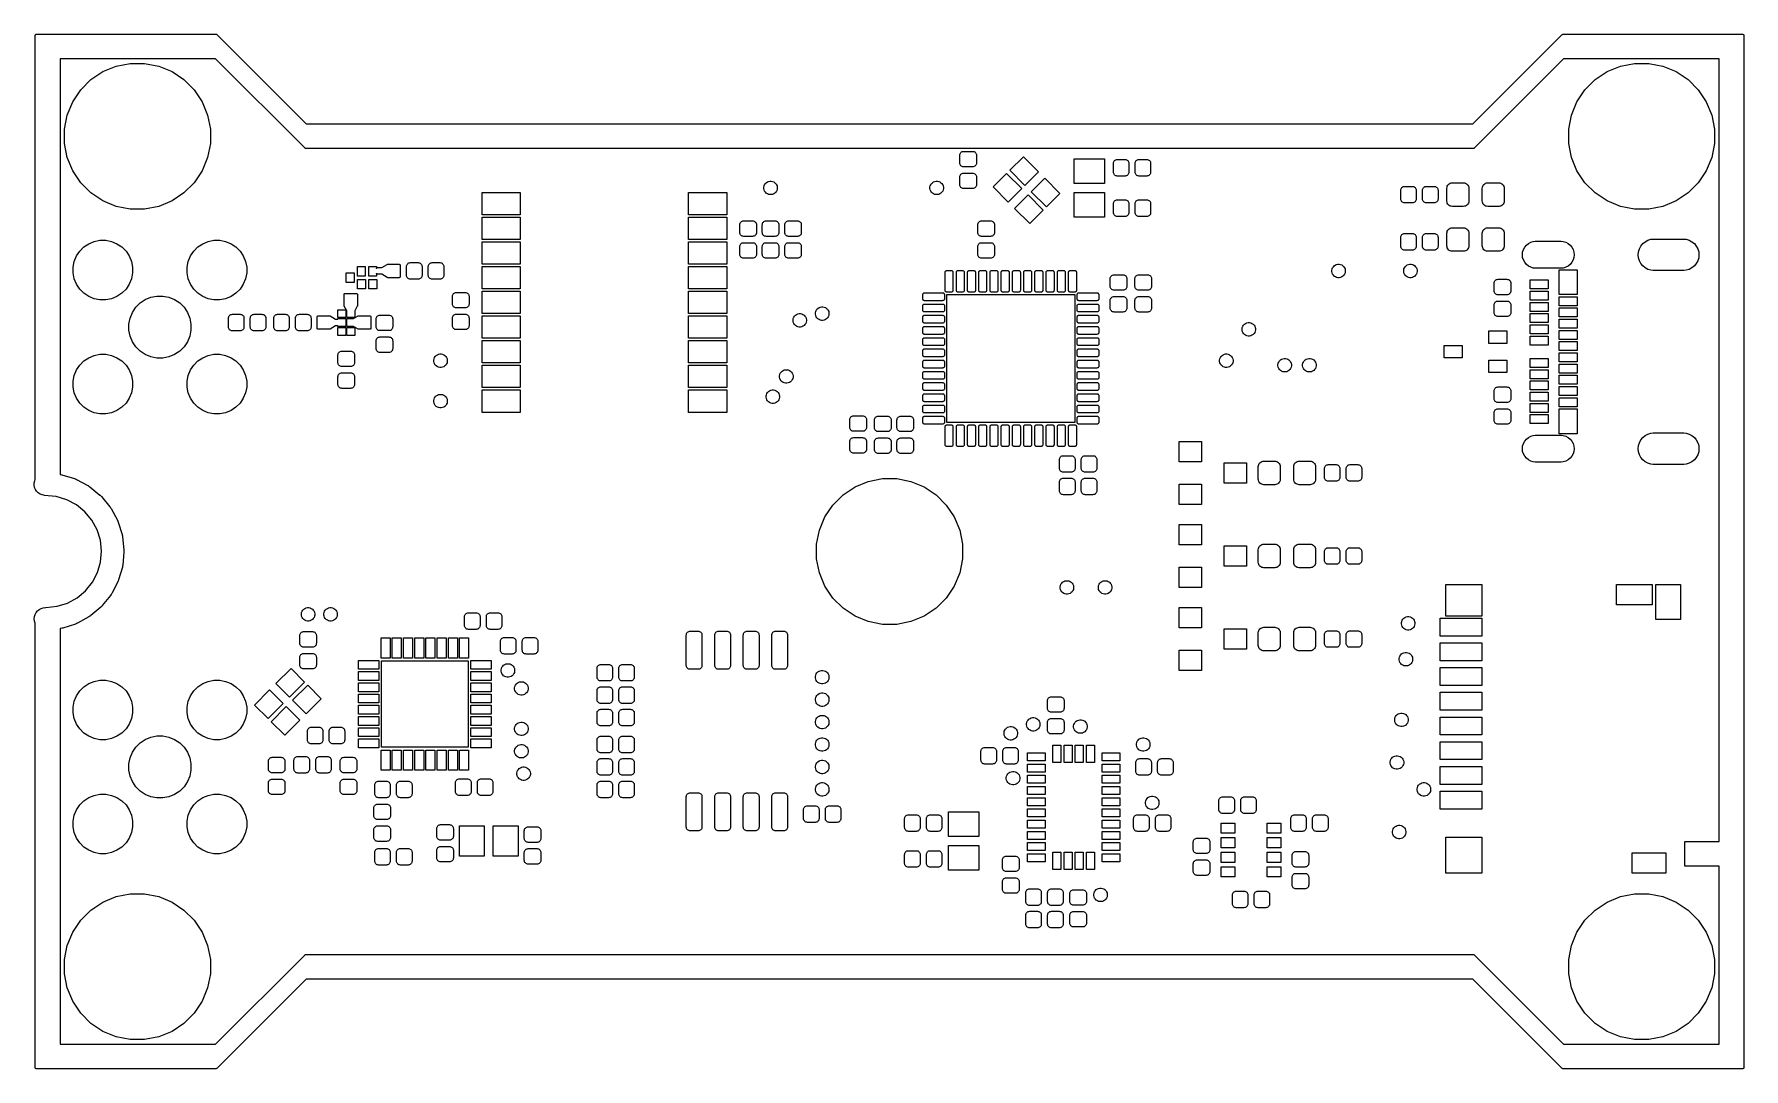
# Model space of a CAD drawing. Extents: x 112.9 to 189.1, y -124 to -78.
import ezdxf

# ---------------------------------------------------------------- set-up
doc = ezdxf.new("R2010")
doc.units = 0
doc.layers.add('BLACK', color=7, linetype='CONTINUOUS')

msp = doc.modelspace()

# ---------------------------------------------------------------- linework, layer by layer
at = {"layer": 'BLACK', "linetype": 'CONTINUOUS'}
for p, q in [((112.95, -77.9993), (112.951, -77.9947)), ((112.95, -77.9996), (112.95, -77.9993)), ((112.95, -77.9997), (112.95, -77.9996)), ((112.95, -78), (112.95, -77.9997)), ((112.95, -77.9997), (112.95, -77.9997)), ((112.95, -97.7864), (112.95, -78)), ((112.951, -77.9896), (112.953, -77.9851)), ((112.951, -77.9898), (112.951, -77.9896)), ((112.951, -77.9899), (112.951, -77.9898)), ((112.951, -77.9947), (112.951, -77.9899)), ((112.953, -77.9851), (112.954, -77.9806)), ((112.954, -77.9803), (112.956, -77.9762)), ((112.954, -77.9805), (112.954, -77.9803)), ((112.954, -77.9806), (112.954, -77.9805)), ((112.956, -77.9762), (112.959, -77.972)), ((112.959, -77.9718), (112.962, -77.9682)), ((112.959, -77.9719), (112.959, -77.9718)), ((112.959, -77.972), (112.959, -77.9719)), ((112.962, -77.9682), (112.965, -77.9645)), ((112.965, -77.9643), (112.969, -77.9614)), ((112.965, -77.9644), (112.965, -77.9643)), ((112.965, -77.9645), (112.965, -77.9644)), ((112.969, -77.9614), (112.972, -77.9584)), ((112.972, -77.9583), (112.973, -77.9582)), ((112.972, -77.9584), (112.972, -77.9583)), ((112.973, -77.9582), (112.977, -77.956)), ((112.977, -77.956), (112.981, -77.9538)), ((112.981, -77.9536), (112.986, -77.9523)), ((112.981, -77.9537), (112.981, -77.9536)), ((112.981, -77.9538), (112.981, -77.9537)), ((112.986, -77.9523), (112.99, -77.951)), ((112.99, -77.951), (112.99, -77.9509)), ((112.99, -77.9509), (112.991, -77.9509)), ((112.991, -77.9509), (112.995, -77.9505)), ((112.995, -77.9505), (113, -77.95)), ((113, -77.95), (121, -77.95)), ((121, -77.95), (121, -77.95)), ((121, -77.95), (121, -77.95)), ((121, -77.95), (121, -77.95)), ((121, -77.95), (121, -77.95)), ((121, -77.95), (121, -77.95)), ((121, -77.95), (121, -77.95)), ((121, -77.95), (121.001, -77.95)), ((121.001, -77.95), (121.005, -77.9505)), ((121.005, -77.9505), (121.01, -77.951)), ((121.01, -77.951), (121.01, -77.951)), ((121.01, -77.951), (121.01, -77.951)), ((121.01, -77.951), (121.01, -77.9511)), ((121.01, -77.9511), (121.01, -77.9511)), ((121.01, -77.9511), (121.015, -77.9525)), ((121.015, -77.9525), (121.019, -77.9538)), ((121.019, -77.9538), (121.019, -77.9539)), ((121.019, -77.9539), (121.019, -77.9539)), ((121.019, -77.9539), (121.02, -77.954)), ((121.02, -77.954), (121.02, -77.954)), ((121.02, -77.954), (121.024, -77.9563)), ((121.024, -77.9563), (121.028, -77.9584)), ((121.028, -77.9584), (121.028, -77.9585)), ((121.028, -77.9585), (121.028, -77.9585)), ((121.028, -77.9585), (121.028, -77.9587)), ((121.028, -77.9587), (121.028, -77.9587)), ((121.028, -77.9587), (121.032, -77.9617)), ((121.032, -77.9617), (121.035, -77.9646)), ((121.035, -77.9646), (121.035, -77.9648)), ((121.035, -77.9648), (121.035, -77.9648)), ((121.035, -77.9648), (121.035, -77.9648)), ((121.035, -77.9648), (125.021, -81.95)), ((176.979, -81.95), (180.965, -77.9646)), ((180.965, -77.9642), (180.969, -77.9613)), ((180.965, -77.9643), (180.965, -77.9642)), ((180.965, -77.9645), (180.965, -77.9643)), ((180.965, -77.9643), (180.965, -77.9643)), ((180.965, -77.9643), (180.965, -77.9643)), ((180.965, -77.9646), (180.965, -77.9645)), ((180.965, -77.9645), (180.965, -77.9645)), ((180.965, -77.9645), (180.965, -77.9645)), ((180.969, -77.9613), (180.972, -77.9584)), ((180.972, -77.9583), (180.973, -77.9582)), ((180.972, -77.9584), (180.972, -77.9583)), ((180.973, -77.9581), (180.977, -77.956)), ((180.973, -77.9582), (180.973, -77.9581)), ((180.973, -77.9581), (180.973, -77.9581)), ((180.977, -77.956), (180.981, -77.9538)), ((180.981, -77.9536), (180.986, -77.9523)), ((180.981, -77.9537), (180.981, -77.9536)), ((180.981, -77.9536), (180.981, -77.9536)), ((180.981, -77.9536), (180.981, -77.9536)), ((180.981, -77.9538), (180.981, -77.9537)), ((180.986, -77.9523), (180.99, -77.951)), ((180.99, -77.951), (180.99, -77.9509)), ((180.99, -77.9509), (180.991, -77.9509)), ((180.991, -77.9509), (180.995, -77.9505)), ((180.991, -77.9509), (180.991, -77.9509)), ((180.991, -77.9509), (180.991, -77.9509)), ((180.995, -77.9505), (181, -77.95)), ((181, -77.95), (189, -77.95)), ((189, -77.95), (189, -77.95)), ((189, -77.95), (189, -77.95)), ((189, -77.95), (189, -77.95)), ((189, -77.95), (189.001, -77.95)), ((189.001, -77.95), (189.005, -77.9505)), ((189.005, -77.9505), (189.01, -77.951)), ((189.01, -77.951), (189.01, -77.9511)), ((189.01, -77.9511), (189.01, -77.9511)), ((189.01, -77.9511), (189.015, -77.9525)), ((189.015, -77.9525), (189.019, -77.9539)), ((189.019, -77.9539), (189.02, -77.954)), ((189.02, -77.954), (189.02, -77.954)), ((189.02, -77.954), (189.024, -77.9563)), ((189.024, -77.9563), (189.028, -77.9585)), ((189.028, -77.9585), (189.028, -77.9587)), ((189.028, -77.9587), (189.028, -77.9587)), ((189.028, -77.9587), (189.032, -77.9617)), ((189.032, -77.9617), (189.035, -77.9648)), ((189.035, -77.9648), (189.036, -77.9649)), ((189.036, -77.9649), (189.036, -77.965)), ((189.036, -77.965), (189.039, -77.9686)), ((189.039, -77.9686), (189.042, -77.9723)), ((189.042, -77.9723), (189.042, -77.9725)), ((189.042, -77.9725), (189.042, -77.9726)), ((189.042, -77.9726), (189.044, -77.9767)), ((189.044, -77.9767), (189.046, -77.9809)), ((189.046, -77.9809), (189.046, -77.9811)), ((189.046, -77.9811), (189.046, -77.9813)), ((189.046, -77.9813), (189.048, -77.9857)), ((189.048, -77.9857), (189.049, -77.9903)), ((189.049, -77.9903), (189.049, -77.9905)), ((189.049, -77.9905), (189.049, -77.9906)), ((189.049, -77.9906), (189.05, -77.9953)), ((189.05, -77.9953), (189.05, -78)), ((189.05, -78), (189.05, -124)), ((120.979, -79.05), (114.05, -79.05)), ((114.05, -79.05), (114.05, -97.5627)), ((124.965, -83.0354), (120.979, -79.05)), ((181.021, -79.05), (177.035, -83.0354)), ((187.95, -79.05), (181.021, -79.05)), ((187.95, -113.925), (187.95, -79.05)), ((115.428, -79.9756), (115.961, -79.6199)), ((115.961, -79.6199), (116.552, -79.3749)), ((116.552, -79.3749), (117.18, -79.25)), ((117.18, -79.25), (117.82, -79.25)), ((117.82, -79.25), (118.448, -79.3749)), ((118.448, -79.3749), (119.039, -79.6199)), ((119.039, -79.6199), (119.572, -79.9756)), ((182.428, -79.9756), (182.961, -79.6199)), ((182.961, -79.6199), (183.552, -79.3749)), ((183.552, -79.3749), (184.18, -79.25)), ((184.18, -79.25), (184.82, -79.25)), ((184.82, -79.25), (185.448, -79.3749)), ((185.448, -79.3749), (186.039, -79.6199)), ((186.039, -79.6199), (186.572, -79.9756)), ((114.62, -80.9605), (114.976, -80.4282)), ((114.976, -80.4282), (115.428, -79.9756)), ((119.572, -79.9756), (120.024, -80.4282)), ((120.024, -80.4282), (120.38, -80.9605)), ((181.62, -80.9605), (181.976, -80.4282)), ((181.976, -80.4282), (182.428, -79.9756)), ((186.572, -79.9756), (187.024, -80.4282)), ((187.024, -80.4282), (187.38, -80.9605)), ((114.375, -81.552), (114.62, -80.9605)), ((120.38, -80.9605), (120.625, -81.552)), ((181.375, -81.552), (181.62, -80.9605)), ((187.38, -80.9605), (187.625, -81.552)), ((114.25, -82.1799), (114.375, -81.552)), ((114.25, -82.8201), (114.25, -82.1799)), ((120.625, -81.552), (120.75, -82.1799)), ((120.75, -82.1799), (120.75, -82.8201)), ((125.021, -81.95), (176.979, -81.95)), ((181.25, -82.1799), (181.375, -81.552)), ((181.25, -82.8201), (181.25, -82.1799)), ((187.625, -81.552), (187.75, -82.1799)), ((187.75, -82.1799), (187.75, -82.8201)), ((114.375, -83.448), (114.25, -82.8201)), ((120.75, -82.8201), (120.625, -83.448)), ((181.375, -83.448), (181.25, -82.8201)), ((187.75, -82.8201), (187.625, -83.448)), ((114.62, -84.0395), (114.375, -83.448)), ((120.625, -83.448), (120.38, -84.0395)), ((124.968, -83.0383), (124.965, -83.0354)), ((124.972, -83.0413), (124.968, -83.0383)), ((124.972, -83.0415), (124.972, -83.0413)), ((124.972, -83.0413), (124.972, -83.0413)), ((124.976, -83.0437), (124.972, -83.0415)), ((124.972, -83.0415), (124.972, -83.0415)), ((124.972, -83.0415), (124.972, -83.0415)), ((124.98, -83.046), (124.976, -83.0437)), ((124.981, -83.0461), (124.98, -83.046)), ((124.98, -83.046), (124.98, -83.046)), ((124.981, -83.0462), (124.981, -83.0461)), ((124.981, -83.0461), (124.981, -83.0461)), ((124.985, -83.0475), (124.981, -83.0462)), ((124.99, -83.0489), (124.985, -83.0475)), ((124.99, -83.049), (124.99, -83.0489)), ((124.99, -83.0489), (124.99, -83.0489)), ((124.995, -83.0495), (124.99, -83.049)), ((124.99, -83.049), (124.99, -83.049)), ((124.99, -83.049), (124.99, -83.049)), ((124.999, -83.05), (124.995, -83.0495)), ((125, -83.05), (124.999, -83.05)), ((177, -83.05), (125, -83.05)), ((125, -83.05), (125, -83.05)), ((125, -83.05), (125, -83.05)), ((125, -83.05), (125, -83.05)), ((125, -83.05), (125, -83.05)), ((125, -83.05), (125, -83.05)), ((125, -83.05), (125, -83.05)), ((154.13, -83.3425), (154.133, -83.3088)), ((154.13, -83.6875), (154.13, -83.3425)), ((154.133, -83.7212), (154.13, -83.6875)), ((154.133, -83.3088), (154.143, -83.2765)), ((154.143, -83.7535), (154.133, -83.7212)), ((154.143, -83.2765), (154.159, -83.2467)), ((154.159, -83.7833), (154.143, -83.7535)), ((154.159, -83.2467), (154.181, -83.2205)), ((154.181, -83.2205), (154.207, -83.1991)), ((154.207, -83.1991), (154.236, -83.1831)), ((154.236, -83.1831), (154.269, -83.1733)), ((154.269, -83.1733), (154.302, -83.17)), ((154.302, -83.17), (154.697, -83.17)), ((154.697, -83.17), (154.731, -83.1733)), ((154.731, -83.1733), (154.764, -83.1831)), ((154.764, -83.1831), (154.793, -83.1991)), ((154.793, -83.1991), (154.819, -83.2205)), ((154.819, -83.2205), (154.841, -83.2467)), ((154.841, -83.2467), (154.857, -83.2765)), ((154.857, -83.7535), (154.841, -83.7833)), ((154.857, -83.2765), (154.867, -83.3088)), ((154.867, -83.7212), (154.857, -83.7535)), ((154.867, -83.3088), (154.87, -83.3425)), ((154.87, -83.6875), (154.867, -83.7212)), ((154.87, -83.3425), (154.87, -83.6875)), ((156.358, -84.0161), (156.959, -83.4151)), ((156.959, -83.4151), (157.63, -84.0868)), ((159.225, -84.6), (159.225, -83.5)), ((159.225, -83.5), (160.575, -83.5)), ((160.575, -83.5), (160.575, -84.6)), ((160.97, -83.7025), (160.973, -83.6688)), ((160.97, -84.0975), (160.97, -83.7025)), ((160.973, -83.6688), (160.983, -83.6365)), ((160.983, -83.6365), (160.999, -83.6067)), ((160.999, -83.6067), (161.021, -83.5805)), ((161.021, -83.5805), (161.047, -83.5591)), ((161.047, -83.5591), (161.076, -83.5431)), ((161.076, -83.5431), (161.109, -83.5333)), ((161.109, -83.5333), (161.142, -83.53)), ((161.142, -83.53), (161.487, -83.53)), ((161.487, -83.53), (161.521, -83.5333)), ((161.521, -83.5333), (161.554, -83.5431)), ((161.554, -83.5431), (161.583, -83.5591)), ((161.583, -83.5591), (161.609, -83.5805)), ((161.609, -83.5805), (161.631, -83.6067)), ((161.631, -83.6067), (161.647, -83.6365)), ((161.647, -83.6365), (161.657, -83.6688)), ((161.657, -83.6688), (161.66, -83.7025)), ((161.66, -83.7025), (161.66, -84.0975)), ((161.94, -83.7025), (161.943, -83.6688)), ((161.94, -84.0975), (161.94, -83.7025)), ((161.943, -83.6688), (161.953, -83.6365)), ((161.953, -83.6365), (161.969, -83.6067)), ((161.969, -83.6067), (161.991, -83.5805)), ((161.991, -83.5805), (162.017, -83.5591)), ((162.017, -83.5591), (162.046, -83.5431)), ((162.046, -83.5431), (162.079, -83.5333)), ((162.079, -83.5333), (162.112, -83.53)), ((162.112, -83.53), (162.457, -83.53)), ((162.457, -83.53), (162.491, -83.5333)), ((162.491, -83.5333), (162.524, -83.5431)), ((162.524, -83.5431), (162.553, -83.5591)), ((162.553, -83.5591), (162.579, -83.5805)), ((162.579, -83.5805), (162.601, -83.6067)), ((162.601, -83.6067), (162.617, -83.6365)), ((162.617, -83.6365), (162.627, -83.6688)), ((162.627, -83.6688), (162.63, -83.7025)), ((162.63, -83.7025), (162.63, -84.0975)), ((177.005, -83.0495), (177, -83.05)), ((177.009, -83.0491), (177.005, -83.0495)), ((177.01, -83.0491), (177.009, -83.0491)), ((177.009, -83.0491), (177.009, -83.0491)), ((177.009, -83.0491), (177.009, -83.0491)), ((177.014, -83.0477), (177.01, -83.049)), ((177.01, -83.049), (177.01, -83.0491)), ((177.019, -83.0464), (177.014, -83.0477)), ((177.023, -83.0441), (177.019, -83.0462)), ((177.019, -83.0462), (177.019, -83.0463)), ((177.019, -83.0463), (177.019, -83.0464)), ((177.019, -83.0464), (177.019, -83.0464)), ((177.019, -83.0464), (177.019, -83.0464)), ((177.027, -83.0419), (177.023, -83.0441)), ((177.028, -83.0417), (177.027, -83.0418)), ((177.027, -83.0418), (177.027, -83.0419)), ((177.027, -83.0419), (177.027, -83.0419)), ((177.031, -83.0387), (177.028, -83.0416)), ((177.028, -83.0416), (177.028, -83.0417)), ((177.035, -83.0358), (177.031, -83.0387)), ((177.035, -83.0354), (177.035, -83.0355)), ((177.035, -83.0355), (177.035, -83.0355)), ((177.035, -83.0355), (177.035, -83.0355)), ((177.035, -83.0355), (177.035, -83.0357)), ((177.035, -83.0357), (177.035, -83.0357)), ((177.035, -83.0357), (177.035, -83.0357)), ((177.035, -83.0357), (177.035, -83.0358)), ((181.62, -84.0395), (181.375, -83.448)), ((187.625, -83.448), (187.38, -84.0395)), ((114.976, -84.5718), (114.62, -84.0395)), ((120.38, -84.0395), (120.024, -84.5718)), ((145.558, -84.5341), (145.612, -84.5115)), ((145.612, -84.5115), (145.67, -84.5)), ((145.67, -84.5), (145.73, -84.5)), ((145.73, -84.5), (145.788, -84.5115)), ((145.788, -84.5115), (145.842, -84.5341)), ((152.958, -84.5341), (153.012, -84.5115)), ((153.012, -84.5115), (153.07, -84.5)), ((153.07, -84.5), (153.13, -84.5)), ((153.13, -84.5), (153.188, -84.5115)), ((153.188, -84.5115), (153.242, -84.5341)), ((154.13, -84.3125), (154.133, -84.2788)), ((154.13, -84.6575), (154.13, -84.3125)), ((154.133, -84.2788), (154.143, -84.2465)), ((154.143, -84.2465), (154.159, -84.2167)), ((154.181, -83.8095), (154.159, -83.7833)), ((154.159, -84.2167), (154.181, -84.1905)), ((154.207, -83.8309), (154.181, -83.8095)), ((154.181, -84.1905), (154.207, -84.1691)), ((154.236, -83.8469), (154.207, -83.8309)), ((154.207, -84.1691), (154.236, -84.1531)), ((154.269, -83.8567), (154.236, -83.8469)), ((154.236, -84.1531), (154.269, -84.1433)), ((154.302, -83.86), (154.269, -83.8567)), ((154.269, -84.1433), (154.302, -84.14)), ((154.697, -83.86), (154.302, -83.86)), ((154.302, -84.14), (154.697, -84.14)), ((154.731, -83.8567), (154.697, -83.86)), ((154.697, -84.14), (154.731, -84.1433)), ((154.764, -83.8469), (154.731, -83.8567)), ((154.731, -84.1433), (154.764, -84.1531)), ((154.793, -83.8309), (154.764, -83.8469)), ((154.764, -84.1531), (154.793, -84.1691)), ((154.819, -83.8095), (154.793, -83.8309)), ((154.793, -84.1691), (154.819, -84.1905)), ((154.841, -83.7833), (154.819, -83.8095)), ((154.819, -84.1905), (154.841, -84.2167)), ((154.841, -84.2167), (154.857, -84.2465)), ((154.857, -84.2465), (154.867, -84.2788)), ((154.867, -84.2788), (154.87, -84.3125)), ((154.87, -84.3125), (154.87, -84.6575)), ((155.615, -84.7586), (156.216, -84.1575)), ((156.216, -84.1575), (156.888, -84.8293)), ((157.029, -84.6879), (156.358, -84.0161)), ((157.63, -84.0868), (157.029, -84.6879)), ((157.312, -84.9707), (157.913, -84.3697)), ((157.913, -84.3697), (158.585, -85.0414)), ((160.973, -84.1312), (160.97, -84.0975)), ((160.983, -84.1635), (160.973, -84.1312)), ((160.999, -84.1933), (160.983, -84.1635)), ((161.021, -84.2195), (160.999, -84.1933)), ((161.047, -84.2409), (161.021, -84.2195)), ((161.076, -84.2569), (161.047, -84.2409)), ((161.109, -84.2667), (161.076, -84.2569)), ((161.142, -84.27), (161.109, -84.2667)), ((161.487, -84.27), (161.142, -84.27)), ((161.521, -84.2667), (161.487, -84.27)), ((161.554, -84.2569), (161.521, -84.2667)), ((161.583, -84.2409), (161.554, -84.2569)), ((161.609, -84.2195), (161.583, -84.2409)), ((161.631, -84.1933), (161.609, -84.2195)), ((161.647, -84.1635), (161.631, -84.1933)), ((161.657, -84.1312), (161.647, -84.1635)), ((161.66, -84.0975), (161.657, -84.1312)), ((161.943, -84.1312), (161.94, -84.0975)), ((161.953, -84.1635), (161.943, -84.1312)), ((161.969, -84.1933), (161.953, -84.1635)), ((161.991, -84.2195), (161.969, -84.1933)), ((162.017, -84.2409), (161.991, -84.2195)), ((162.046, -84.2569), (162.017, -84.2409)), ((162.079, -84.2667), (162.046, -84.2569)), ((162.112, -84.27), (162.079, -84.2667)), ((162.457, -84.27), (162.112, -84.27)), ((162.491, -84.2667), (162.457, -84.27)), ((162.524, -84.2569), (162.491, -84.2667)), ((162.553, -84.2409), (162.524, -84.2569)), ((162.579, -84.2195), (162.553, -84.2409)), ((162.601, -84.1933), (162.579, -84.2195)), ((162.617, -84.1635), (162.601, -84.1933)), ((162.627, -84.1312), (162.617, -84.1635)), ((162.63, -84.0975), (162.627, -84.1312)), ((181.976, -84.5718), (181.62, -84.0395)), ((187.38, -84.0395), (187.024, -84.5718)), ((115.428, -85.0244), (114.976, -84.5718)), ((115.961, -85.3801), (115.428, -85.0244)), ((119.572, -85.0244), (119.039, -85.3801)), ((120.024, -84.5718), (119.572, -85.0244)), ((132.85, -86), (132.85, -85)), ((132.85, -85), (134.55, -85)), ((134.55, -85), (134.55, -86)), ((142.05, -86), (142.05, -85)), ((142.05, -85), (143.75, -85)), ((143.75, -85), (143.75, -86)), ((145.4, -84.7705), (145.412, -84.7125)), ((145.4, -84.8295), (145.4, -84.7705)), ((145.412, -84.8875), (145.4, -84.8295)), ((145.412, -84.7125), (145.434, -84.6579)), ((145.434, -84.9421), (145.412, -84.8875)), ((145.434, -84.6579), (145.467, -84.6088)), ((145.467, -84.9912), (145.434, -84.9421)), ((145.467, -84.6088), (145.509, -84.567)), ((145.509, -85.033), (145.467, -84.9912)), ((145.509, -84.567), (145.558, -84.5341)), ((145.558, -85.0659), (145.509, -85.033)), ((145.612, -85.0885), (145.558, -85.0659)), ((145.67, -85.1), (145.612, -85.0885)), ((145.73, -85.1), (145.67, -85.1)), ((145.788, -85.0885), (145.73, -85.1)), ((145.842, -85.0659), (145.788, -85.0885)), ((145.842, -84.5341), (145.891, -84.567)), ((145.891, -85.033), (145.842, -85.0659)), ((145.891, -84.567), (145.933, -84.6088)), ((145.933, -84.9912), (145.891, -85.033)), ((145.933, -84.6088), (145.966, -84.6579)), ((145.966, -84.9421), (145.933, -84.9912)), ((145.966, -84.6579), (145.988, -84.7125)), ((145.988, -84.8875), (145.966, -84.9421)), ((145.988, -84.7125), (146, -84.7705)), ((146, -84.8295), (145.988, -84.8875)), ((146, -84.7705), (146, -84.8295)), ((152.8, -84.7705), (152.812, -84.7125)), ((152.8, -84.8295), (152.8, -84.7705)), ((152.812, -84.8875), (152.8, -84.8295)), ((152.812, -84.7125), (152.834, -84.6579)), ((152.834, -84.9421), (152.812, -84.8875)), ((152.834, -84.6579), (152.867, -84.6088)), ((152.867, -84.9912), (152.834, -84.9421)), ((152.867, -84.6088), (152.909, -84.567)), ((152.909, -85.033), (152.867, -84.9912)), ((152.909, -84.567), (152.958, -84.5341)), ((152.958, -85.0659), (152.909, -85.033)), ((153.012, -85.0885), (152.958, -85.0659)), ((153.07, -85.1), (153.012, -85.0885)), ((153.13, -85.1), (153.07, -85.1)), ((153.188, -85.0885), (153.13, -85.1)), ((153.242, -85.0659), (153.188, -85.0885)), ((153.242, -84.5341), (153.291, -84.567)), ((153.291, -85.033), (153.242, -85.0659)), ((153.291, -84.567), (153.333, -84.6088)), ((153.333, -84.9912), (153.291, -85.033)), ((153.333, -84.6088), (153.366, -84.6579)), ((153.366, -84.9421), (153.333, -84.9912)), ((153.366, -84.6579), (153.388, -84.7125)), ((153.388, -84.8875), (153.366, -84.9421)), ((153.388, -84.7125), (153.4, -84.7705)), ((153.4, -84.8295), (153.388, -84.8875)), ((153.4, -84.7705), (153.4, -84.8295)), ((154.133, -84.6912), (154.13, -84.6575)), ((154.143, -84.7235), (154.133, -84.6912)), ((154.159, -84.7533), (154.143, -84.7235)), ((154.181, -84.7795), (154.159, -84.7533)), ((154.207, -84.8009), (154.181, -84.7795)), ((154.236, -84.8169), (154.207, -84.8009)), ((154.269, -84.8267), (154.236, -84.8169)), ((154.302, -84.83), (154.269, -84.8267)), ((154.697, -84.83), (154.302, -84.83)), ((154.731, -84.8267), (154.697, -84.83)), ((154.764, -84.8169), (154.731, -84.8267)), ((154.793, -84.8009), (154.764, -84.8169)), ((154.819, -84.7795), (154.793, -84.8009)), ((154.841, -84.7533), (154.819, -84.7795)), ((154.857, -84.7235), (154.841, -84.7533)), ((154.867, -84.6912), (154.857, -84.7235)), ((154.87, -84.6575), (154.867, -84.6912)), ((156.287, -85.4303), (155.615, -84.7586)), ((156.888, -84.8293), (156.287, -85.4303)), ((156.57, -85.7132), (157.171, -85.1121)), ((157.171, -85.1121), (157.842, -85.7839)), ((157.984, -85.6425), (157.312, -84.9707)), ((158.585, -85.0414), (157.984, -85.6425)), ((160.575, -84.6), (159.225, -84.6)), ((159.225, -86.1), (159.225, -85)), ((159.225, -85), (160.575, -85)), ((160.575, -85), (160.575, -86.1)), ((173.77, -84.9025), (173.773, -84.8688)), ((173.77, -85.2975), (173.77, -84.9025)), ((173.773, -84.8688), (173.783, -84.8365)), ((173.783, -84.8365), (173.799, -84.8067)), ((173.799, -84.8067), (173.821, -84.7805)), ((173.821, -84.7805), (173.847, -84.7591)), ((173.847, -84.7591), (173.876, -84.7431)), ((173.876, -84.7431), (173.909, -84.7333)), ((173.909, -84.7333), (173.942, -84.73)), ((173.942, -84.73), (174.287, -84.73)), ((174.287, -84.73), (174.321, -84.7333)), ((174.321, -84.7333), (174.354, -84.7431)), ((174.354, -84.7431), (174.383, -84.7591)), ((174.383, -84.7591), (174.409, -84.7805)), ((174.409, -84.7805), (174.431, -84.8067)), ((174.431, -84.8067), (174.447, -84.8365)), ((174.447, -84.8365), (174.457, -84.8688)), ((174.457, -84.8688), (174.46, -84.9025)), ((174.46, -84.9025), (174.46, -85.2975)), ((174.74, -84.9025), (174.743, -84.8688)), ((174.74, -85.2975), (174.74, -84.9025)), ((174.743, -84.8688), (174.753, -84.8365)), ((174.753, -84.8365), (174.769, -84.8067)), ((174.769, -84.8067), (174.791, -84.7805)), ((174.791, -84.7805), (174.817, -84.7591)), ((174.817, -84.7591), (174.846, -84.7431)), ((174.846, -84.7431), (174.879, -84.7333)), ((174.879, -84.7333), (174.912, -84.73)), ((174.912, -84.73), (175.257, -84.73)), ((175.257, -84.73), (175.291, -84.7333)), ((175.291, -84.7333), (175.324, -84.7431)), ((175.324, -84.7431), (175.353, -84.7591)), ((175.353, -84.7591), (175.379, -84.7805)), ((175.379, -84.7805), (175.401, -84.8067)), ((175.401, -84.8067), (175.417, -84.8365)), ((175.417, -84.8365), (175.427, -84.8688)), ((175.427, -84.8688), (175.43, -84.9025)), ((175.43, -84.9025), (175.43, -85.2975)), ((175.825, -84.8187), (175.83, -84.7712)), ((175.825, -85.3812), (175.825, -84.8187)), ((175.83, -84.7712), (175.844, -84.7255)), ((175.844, -84.7255), (175.866, -84.6833)), ((175.866, -84.6833), (175.896, -84.6464)), ((175.896, -84.6464), (175.933, -84.6161)), ((175.933, -84.6161), (175.975, -84.5936)), ((175.975, -84.5936), (176.021, -84.5797)), ((176.021, -84.5797), (176.069, -84.575)), ((176.069, -84.575), (176.556, -84.575)), ((176.556, -84.575), (176.604, -84.5797)), ((176.604, -84.5797), (176.65, -84.5936)), ((176.65, -84.5936), (176.692, -84.6161)), ((176.692, -84.6161), (176.729, -84.6464)), ((176.729, -84.6464), (176.759, -84.6833)), ((176.759, -84.6833), (176.781, -84.7255)), ((176.781, -84.7255), (176.795, -84.7712)), ((176.795, -84.7712), (176.8, -84.8187)), ((176.8, -84.8187), (176.8, -85.3812)), ((177.4, -84.8187), (177.405, -84.7712)), ((177.4, -85.3812), (177.4, -84.8187)), ((177.405, -84.7712), (177.419, -84.7255)), ((177.419, -84.7255), (177.441, -84.6833)), ((177.441, -84.6833), (177.471, -84.6464)), ((177.471, -84.6464), (177.508, -84.6161)), ((177.508, -84.6161), (177.55, -84.5936)), ((177.55, -84.5936), (177.596, -84.5797)), ((177.596, -84.5797), (177.644, -84.575)), ((177.644, -84.575), (178.131, -84.575)), ((178.131, -84.575), (178.179, -84.5797)), ((178.179, -84.5797), (178.225, -84.5936)), ((178.225, -84.5936), (178.267, -84.6161)), ((178.267, -84.6161), (178.304, -84.6464)), ((178.304, -84.6464), (178.334, -84.6833)), ((178.334, -84.6833), (178.356, -84.7255)), ((178.356, -84.7255), (178.37, -84.7712)), ((178.37, -84.7712), (178.375, -84.8187)), ((178.375, -84.8187), (178.375, -85.3812)), ((182.428, -85.0244), (181.976, -84.5718)), ((182.961, -85.3801), (182.428, -85.0244)), ((186.572, -85.0244), (186.039, -85.3801)), ((187.024, -84.5718), (186.572, -85.0244)), ((116.552, -85.6251), (115.961, -85.3801)), ((117.18, -85.75), (116.552, -85.6251)), ((117.82, -85.75), (117.18, -85.75)), ((118.448, -85.6251), (117.82, -85.75)), ((119.039, -85.3801), (118.448, -85.6251)), ((134.55, -86), (132.85, -86)), ((143.75, -86), (142.05, -86)), ((157.241, -86.3849), (156.57, -85.7132)), ((157.842, -85.7839), (157.241, -86.3849)), ((160.97, -85.5025), (160.973, -85.4688)), ((160.97, -85.8975), (160.97, -85.5025)), ((160.973, -85.9312), (160.97, -85.8975)), ((160.973, -85.4688), (160.983, -85.4365)), ((160.983, -85.9635), (160.973, -85.9312)), ((160.983, -85.4365), (160.999, -85.4067)), ((160.999, -85.9933), (160.983, -85.9635)), ((160.999, -85.4067), (161.021, -85.3805)), ((161.021, -86.0195), (160.999, -85.9933)), ((161.021, -85.3805), (161.047, -85.3591)), ((161.047, -86.0409), (161.021, -86.0195)), ((161.047, -85.3591), (161.076, -85.3431)), ((161.076, -86.0569), (161.047, -86.0409)), ((161.076, -85.3431), (161.109, -85.3333)), ((161.109, -85.3333), (161.142, -85.33)), ((161.142, -85.33), (161.487, -85.33)), ((161.487, -85.33), (161.521, -85.3333)), ((161.521, -85.3333), (161.554, -85.3431)), ((161.554, -85.3431), (161.583, -85.3591)), ((161.583, -86.0409), (161.554, -86.0569)), ((161.583, -85.3591), (161.609, -85.3805)), ((161.609, -86.0195), (161.583, -86.0409)), ((161.609, -85.3805), (161.631, -85.4067)), ((161.631, -85.9933), (161.609, -86.0195)), ((161.631, -85.4067), (161.647, -85.4365)), ((161.647, -85.9635), (161.631, -85.9933)), ((161.647, -85.4365), (161.657, -85.4688)), ((161.657, -85.9312), (161.647, -85.9635)), ((161.657, -85.4688), (161.66, -85.5025)), ((161.66, -85.8975), (161.657, -85.9312)), ((161.66, -85.5025), (161.66, -85.8975)), ((161.94, -85.5025), (161.943, -85.4688)), ((161.94, -85.8975), (161.94, -85.5025)), ((161.943, -85.9312), (161.94, -85.8975)), ((161.943, -85.4688), (161.953, -85.4365)), ((161.953, -85.9635), (161.943, -85.9312)), ((161.953, -85.4365), (161.969, -85.4067)), ((161.969, -85.9933), (161.953, -85.9635)), ((161.969, -85.4067), (161.991, -85.3805)), ((161.991, -86.0195), (161.969, -85.9933)), ((161.991, -85.3805), (162.017, -85.3591)), ((162.017, -86.0409), (161.991, -86.0195)), ((162.017, -85.3591), (162.046, -85.3431)), ((162.046, -86.0569), (162.017, -86.0409)), ((162.046, -85.3431), (162.079, -85.3333)), ((162.079, -85.3333), (162.112, -85.33)), ((162.112, -85.33), (162.457, -85.33)), ((162.457, -85.33), (162.491, -85.3333)), ((162.491, -85.3333), (162.524, -85.3431)), ((162.524, -85.3431), (162.553, -85.3591)), ((162.553, -86.0409), (162.524, -86.0569)), ((162.553, -85.3591), (162.579, -85.3805)), ((162.579, -86.0195), (162.553, -86.0409)), ((162.579, -85.3805), (162.601, -85.4067)), ((162.601, -85.9933), (162.579, -86.0195)), ((162.601, -85.4067), (162.617, -85.4365)), ((162.617, -85.9635), (162.601, -85.9933)), ((162.617, -85.4365), (162.627, -85.4688)), ((162.627, -85.9312), (162.617, -85.9635)), ((162.627, -85.4688), (162.63, -85.5025)), ((162.63, -85.8975), (162.627, -85.9312)), ((162.63, -85.5025), (162.63, -85.8975)), ((173.773, -85.3312), (173.77, -85.2975)), ((173.783, -85.3635), (173.773, -85.3312)), ((173.799, -85.3933), (173.783, -85.3635)), ((173.821, -85.4195), (173.799, -85.3933)), ((173.847, -85.4409), (173.821, -85.4195)), ((173.876, -85.4569), (173.847, -85.4409)), ((173.909, -85.4667), (173.876, -85.4569)), ((173.942, -85.47), (173.909, -85.4667)), ((174.287, -85.47), (173.942, -85.47)), ((174.321, -85.4667), (174.287, -85.47)), ((174.354, -85.4569), (174.321, -85.4667)), ((174.383, -85.4409), (174.354, -85.4569)), ((174.409, -85.4195), (174.383, -85.4409)), ((174.431, -85.3933), (174.409, -85.4195)), ((174.447, -85.3635), (174.431, -85.3933)), ((174.457, -85.3312), (174.447, -85.3635)), ((174.46, -85.2975), (174.457, -85.3312)), ((174.743, -85.3312), (174.74, -85.2975)), ((174.753, -85.3635), (174.743, -85.3312)), ((174.769, -85.3933), (174.753, -85.3635)), ((174.791, -85.4195), (174.769, -85.3933)), ((174.817, -85.4409), (174.791, -85.4195)), ((174.846, -85.4569), (174.817, -85.4409)), ((174.879, -85.4667), (174.846, -85.4569)), ((174.912, -85.47), (174.879, -85.4667)), ((175.257, -85.47), (174.912, -85.47)), ((175.291, -85.4667), (175.257, -85.47)), ((175.324, -85.4569), (175.291, -85.4667)), ((175.353, -85.4409), (175.324, -85.4569)), ((175.379, -85.4195), (175.353, -85.4409)), ((175.401, -85.3933), (175.379, -85.4195)), ((175.417, -85.3635), (175.401, -85.3933)), ((175.427, -85.3312), (175.417, -85.3635)), ((175.43, -85.2975), (175.427, -85.3312)), ((175.83, -85.4288), (175.825, -85.3812)), ((175.844, -85.4745), (175.83, -85.4288)), ((175.866, -85.5167), (175.844, -85.4745)), ((175.896, -85.5536), (175.866, -85.5167)), ((175.933, -85.5839), (175.896, -85.5536)), ((175.975, -85.6064), (175.933, -85.5839)), ((176.021, -85.6203), (175.975, -85.6064)), ((176.069, -85.625), (176.021, -85.6203)), ((176.556, -85.625), (176.069, -85.625)), ((176.604, -85.6203), (176.556, -85.625)), ((176.65, -85.6064), (176.604, -85.6203)), ((176.692, -85.5839), (176.65, -85.6064)), ((176.729, -85.5536), (176.692, -85.5839)), ((176.759, -85.5167), (176.729, -85.5536)), ((176.781, -85.4745), (176.759, -85.5167)), ((176.795, -85.4288), (176.781, -85.4745)), ((176.8, -85.3812), (176.795, -85.4288)), ((177.405, -85.4288), (177.4, -85.3812)), ((177.419, -85.4745), (177.405, -85.4288)), ((177.441, -85.5167), (177.419, -85.4745)), ((177.471, -85.5536), (177.441, -85.5167)), ((177.508, -85.5839), (177.471, -85.5536)), ((177.55, -85.6064), (177.508, -85.5839)), ((177.596, -85.6203), (177.55, -85.6064)), ((177.644, -85.625), (177.596, -85.6203)), ((178.131, -85.625), (177.644, -85.625)), ((178.179, -85.6203), (178.131, -85.625)), ((178.225, -85.6064), (178.179, -85.6203)), ((178.267, -85.5839), (178.225, -85.6064)), ((178.304, -85.5536), (178.267, -85.5839)), ((178.334, -85.5167), (178.304, -85.5536)), ((178.356, -85.4745), (178.334, -85.5167)), ((178.37, -85.4288), (178.356, -85.4745)), ((178.375, -85.3812), (178.37, -85.4288)), ((183.552, -85.6251), (182.961, -85.3801)), ((184.18, -85.75), (183.552, -85.6251)), ((184.82, -85.75), (184.18, -85.75)), ((185.448, -85.6251), (184.82, -85.75)), ((186.039, -85.3801), (185.448, -85.6251)), ((132.85, -87.1), (132.85, -86.1)), ((132.85, -86.1), (134.55, -86.1)), ((134.55, -86.1), (134.55, -87.1)), ((142.05, -87.1), (142.05, -86.1)), ((142.05, -86.1), (143.75, -86.1)), ((143.75, -86.1), (143.75, -87.1)), ((144.33, -86.4425), (144.333, -86.4088)), ((144.33, -86.7875), (144.33, -86.4425)), ((144.333, -86.8212), (144.33, -86.7875)), ((144.333, -86.4088), (144.343, -86.3765)), ((144.343, -86.3765), (144.359, -86.3467)), ((144.359, -86.3467), (144.381, -86.3205)), ((144.381, -86.3205), (144.407, -86.2991)), ((144.407, -86.2991), (144.436, -86.2831)), ((144.436, -86.2831), (144.469, -86.2733)), ((144.469, -86.2733), (144.502, -86.27)), ((144.502, -86.27), (144.897, -86.27)), ((144.897, -86.27), (144.931, -86.2733)), ((144.931, -86.2733), (144.964, -86.2831)), ((144.964, -86.2831), (144.993, -86.2991)), ((144.993, -86.2991), (145.019, -86.3205)), ((145.019, -86.3205), (145.041, -86.3467)), ((145.041, -86.3467), (145.057, -86.3765)), ((145.057, -86.3765), (145.067, -86.4088)), ((145.067, -86.4088), (145.07, -86.4425)), ((145.07, -86.7875), (145.067, -86.8212)), ((145.07, -86.4425), (145.07, -86.7875)), ((145.33, -86.4425), (145.333, -86.4088)), ((145.33, -86.7875), (145.33, -86.4425)), ((145.333, -86.8212), (145.33, -86.7875)), ((145.333, -86.4088), (145.343, -86.3765)), ((145.343, -86.3765), (145.359, -86.3467)), ((145.359, -86.3467), (145.381, -86.3205)), ((145.381, -86.3205), (145.407, -86.2991)), ((145.407, -86.2991), (145.436, -86.2831)), ((145.436, -86.2831), (145.469, -86.2733)), ((145.469, -86.2733), (145.502, -86.27)), ((145.502, -86.27), (145.897, -86.27)), ((145.897, -86.27), (145.931, -86.2733)), ((145.931, -86.2733), (145.964, -86.2831)), ((145.964, -86.2831), (145.993, -86.2991)), ((145.993, -86.2991), (146.019, -86.3205)), ((146.019, -86.3205), (146.041, -86.3467)), ((146.041, -86.3467), (146.057, -86.3765)), ((146.057, -86.3765), (146.067, -86.4088)), ((146.067, -86.4088), (146.07, -86.4425)), ((146.07, -86.7875), (146.067, -86.8212)), ((146.07, -86.4425), (146.07, -86.7875)), ((146.33, -86.4425), (146.333, -86.4088)), ((146.33, -86.7875), (146.33, -86.4425)), ((146.333, -86.8212), (146.33, -86.7875)), ((146.333, -86.4088), (146.343, -86.3765)), ((146.343, -86.3765), (146.359, -86.3467)), ((146.359, -86.3467), (146.381, -86.3205)), ((146.381, -86.3205), (146.407, -86.2991)), ((146.407, -86.2991), (146.436, -86.2831)), ((146.436, -86.2831), (146.469, -86.2733)), ((146.469, -86.2733), (146.502, -86.27)), ((146.502, -86.27), (146.897, -86.27)), ((146.897, -86.27), (146.931, -86.2733)), ((146.931, -86.2733), (146.964, -86.2831)), ((146.964, -86.2831), (146.993, -86.2991)), ((146.993, -86.2991), (147.019, -86.3205)), ((147.019, -86.3205), (147.041, -86.3467)), ((147.041, -86.3467), (147.057, -86.3765)), ((147.057, -86.3765), (147.067, -86.4088)), ((147.067, -86.4088), (147.07, -86.4425)), ((147.07, -86.7875), (147.067, -86.8212)), ((147.07, -86.4425), (147.07, -86.7875)), ((154.93, -86.4425), (154.933, -86.4088)), ((154.93, -86.7875), (154.93, -86.4425)), ((154.933, -86.8212), (154.93, -86.7875)), ((154.933, -86.4088), (154.943, -86.3765)), ((154.943, -86.3765), (154.959, -86.3467)), ((154.959, -86.3467), (154.981, -86.3205)), ((154.981, -86.3205), (155.007, -86.2991)), ((155.007, -86.2991), (155.036, -86.2831)), ((155.036, -86.2831), (155.069, -86.2733)), ((155.069, -86.2733), (155.102, -86.27)), ((155.102, -86.27), (155.498, -86.27)), ((155.498, -86.27), (155.531, -86.2733)), ((155.531, -86.2733), (155.564, -86.2831)), ((155.564, -86.2831), (155.593, -86.2991)), ((155.593, -86.2991), (155.619, -86.3205)), ((155.619, -86.3205), (155.641, -86.3467)), ((155.641, -86.3467), (155.657, -86.3765)), ((155.657, -86.3765), (155.667, -86.4088)), ((155.667, -86.4088), (155.67, -86.4425)), ((155.67, -86.7875), (155.667, -86.8212)), ((155.67, -86.4425), (155.67, -86.7875)), ((160.575, -86.1), (159.225, -86.1)), ((161.109, -86.0667), (161.076, -86.0569)), ((161.142, -86.07), (161.109, -86.0667)), ((161.487, -86.07), (161.142, -86.07)), ((161.521, -86.0667), (161.487, -86.07)), ((161.554, -86.0569), (161.521, -86.0667)), ((162.079, -86.0667), (162.046, -86.0569)), ((162.112, -86.07), (162.079, -86.0667)), ((162.457, -86.07), (162.112, -86.07)), ((162.491, -86.0667), (162.457, -86.07)), ((162.524, -86.0569), (162.491, -86.0667)), ((175.825, -86.8187), (175.83, -86.7712)), ((175.83, -86.7712), (175.844, -86.7255)), ((175.844, -86.7255), (175.866, -86.6833)), ((175.866, -86.6833), (175.896, -86.6464)), ((175.896, -86.6464), (175.933, -86.6161)), ((175.933, -86.6161), (175.975, -86.5936)), ((175.975, -86.5936), (176.021, -86.5797)), ((176.021, -86.5797), (176.069, -86.575)), ((176.069, -86.575), (176.556, -86.575)), ((176.556, -86.575), (176.604, -86.5797)), ((176.604, -86.5797), (176.65, -86.5936)), ((176.65, -86.5936), (176.692, -86.6161)), ((176.692, -86.6161), (176.729, -86.6464)), ((176.729, -86.6464), (176.759, -86.6833)), ((176.759, -86.6833), (176.781, -86.7255)), ((176.781, -86.7255), (176.795, -86.7712)), ((176.795, -86.7712), (176.8, -86.8187)), ((177.4, -86.8187), (177.405, -86.7712)), ((177.405, -86.7712), (177.419, -86.7255)), ((177.419, -86.7255), (177.441, -86.6833)), ((177.441, -86.6833), (177.471, -86.6464)), ((177.471, -86.6464), (177.508, -86.6161)), ((177.508, -86.6161), (177.55, -86.5936)), ((177.55, -86.5936), (177.596, -86.5797)), ((177.596, -86.5797), (177.644, -86.575)), ((177.644, -86.575), (178.131, -86.575)), ((178.131, -86.575), (178.179, -86.5797)), ((178.179, -86.5797), (178.225, -86.5936)), ((178.225, -86.5936), (178.267, -86.6161)), ((178.267, -86.6161), (178.304, -86.6464)), ((178.304, -86.6464), (178.334, -86.6833)), ((178.334, -86.6833), (178.356, -86.7255)), ((178.356, -86.7255), (178.37, -86.7712)), ((178.37, -86.7712), (178.375, -86.8187)), ((114.93, -87.6145), (115.115, -87.4298)), ((115.115, -87.4298), (115.332, -87.2846)), ((115.332, -87.2846), (115.573, -87.1846)), ((115.573, -87.1846), (115.829, -87.1337)), ((115.829, -87.1337), (116.091, -87.1337)), ((116.091, -87.1337), (116.347, -87.1846)), ((116.347, -87.1846), (116.588, -87.2846)), ((116.588, -87.2846), (116.805, -87.4298)), ((116.805, -87.4298), (116.99, -87.6145)), ((120.01, -87.6145), (120.195, -87.4298)), ((120.195, -87.4298), (120.412, -87.2846)), ((120.412, -87.2846), (120.653, -87.1846)), ((120.653, -87.1846), (120.909, -87.1337)), ((120.909, -87.1337), (121.171, -87.1337)), ((121.171, -87.1337), (121.427, -87.1846)), ((121.427, -87.1846), (121.668, -87.2846)), ((121.668, -87.2846), (121.885, -87.4298)), ((121.885, -87.4298), (122.07, -87.6145)), ((134.55, -87.1), (132.85, -87.1)), ((132.85, -88.2), (132.85, -87.2)), ((132.85, -87.2), (134.55, -87.2)), ((134.55, -87.2), (134.55, -88.2)), ((143.75, -87.1), (142.05, -87.1)), ((142.05, -88.2), (142.05, -87.2)), ((142.05, -87.2), (143.75, -87.2)), ((143.75, -87.2), (143.75, -88.2)), ((144.33, -87.4125), (144.333, -87.3788)), ((144.33, -87.7575), (144.33, -87.4125)), ((144.343, -86.8535), (144.333, -86.8212)), ((144.333, -87.3788), (144.343, -87.3465)), ((144.359, -86.8833), (144.343, -86.8535)), ((144.343, -87.3465), (144.359, -87.3167)), ((144.381, -86.9095), (144.359, -86.8833)), ((144.359, -87.3167), (144.381, -87.2905)), ((144.407, -86.9309), (144.381, -86.9095)), ((144.381, -87.2905), (144.407, -87.2691)), ((144.436, -86.9469), (144.407, -86.9309)), ((144.407, -87.2691), (144.436, -87.2531)), ((144.469, -86.9567), (144.436, -86.9469)), ((144.436, -87.2531), (144.469, -87.2433)), ((144.502, -86.96), (144.469, -86.9567)), ((144.469, -87.2433), (144.502, -87.24)), ((144.897, -86.96), (144.502, -86.96)), ((144.502, -87.24), (144.897, -87.24)), ((144.931, -86.9567), (144.897, -86.96)), ((144.897, -87.24), (144.931, -87.2433)), ((144.964, -86.9469), (144.931, -86.9567)), ((144.931, -87.2433), (144.964, -87.2531)), ((144.993, -86.9309), (144.964, -86.9469)), ((144.964, -87.2531), (144.993, -87.2691)), ((145.019, -86.9095), (144.993, -86.9309)), ((144.993, -87.2691), (145.019, -87.2905)), ((145.041, -86.8833), (145.019, -86.9095)), ((145.019, -87.2905), (145.041, -87.3167)), ((145.057, -86.8535), (145.041, -86.8833)), ((145.041, -87.3167), (145.057, -87.3465)), ((145.067, -86.8212), (145.057, -86.8535)), ((145.057, -87.3465), (145.067, -87.3788)), ((145.067, -87.3788), (145.07, -87.4125)), ((145.07, -87.4125), (145.07, -87.7575)), ((145.33, -87.4125), (145.333, -87.3788)), ((145.33, -87.7575), (145.33, -87.4125)), ((145.343, -86.8535), (145.333, -86.8212)), ((145.333, -87.3788), (145.343, -87.3465)), ((145.359, -86.8833), (145.343, -86.8535)), ((145.343, -87.3465), (145.359, -87.3167)), ((145.381, -86.9095), (145.359, -86.8833)), ((145.359, -87.3167), (145.381, -87.2905)), ((145.407, -86.9309), (145.381, -86.9095)), ((145.381, -87.2905), (145.407, -87.2691)), ((145.436, -86.9469), (145.407, -86.9309)), ((145.407, -87.2691), (145.436, -87.2531)), ((145.469, -86.9567), (145.436, -86.9469)), ((145.436, -87.2531), (145.469, -87.2433)), ((145.502, -86.96), (145.469, -86.9567)), ((145.469, -87.2433), (145.502, -87.24)), ((145.897, -86.96), (145.502, -86.96)), ((145.502, -87.24), (145.897, -87.24)), ((145.931, -86.9567), (145.897, -86.96)), ((145.897, -87.24), (145.931, -87.2433)), ((145.964, -86.9469), (145.931, -86.9567)), ((145.931, -87.2433), (145.964, -87.2531)), ((145.993, -86.9309), (145.964, -86.9469)), ((145.964, -87.2531), (145.993, -87.2691)), ((146.019, -86.9095), (145.993, -86.9309)), ((145.993, -87.2691), (146.019, -87.2905)), ((146.041, -86.8833), (146.019, -86.9095)), ((146.019, -87.2905), (146.041, -87.3167)), ((146.057, -86.8535), (146.041, -86.8833)), ((146.041, -87.3167), (146.057, -87.3465)), ((146.067, -86.8212), (146.057, -86.8535)), ((146.057, -87.3465), (146.067, -87.3788)), ((146.067, -87.3788), (146.07, -87.4125)), ((146.07, -87.4125), (146.07, -87.7575)), ((146.33, -87.4125), (146.333, -87.3788)), ((146.33, -87.7575), (146.33, -87.4125)), ((146.343, -86.8535), (146.333, -86.8212)), ((146.333, -87.3788), (146.343, -87.3465)), ((146.359, -86.8833), (146.343, -86.8535)), ((146.343, -87.3465), (146.359, -87.3167)), ((146.381, -86.9095), (146.359, -86.8833)), ((146.359, -87.3167), (146.381, -87.2905)), ((146.407, -86.9309), (146.381, -86.9095)), ((146.381, -87.2905), (146.407, -87.2691)), ((146.436, -86.9469), (146.407, -86.9309)), ((146.407, -87.2691), (146.436, -87.2531)), ((146.469, -86.9567), (146.436, -86.9469)), ((146.436, -87.2531), (146.469, -87.2433)), ((146.502, -86.96), (146.469, -86.9567)), ((146.469, -87.2433), (146.502, -87.24)), ((146.897, -86.96), (146.502, -86.96)), ((146.502, -87.24), (146.897, -87.24)), ((146.931, -86.9567), (146.897, -86.96)), ((146.897, -87.24), (146.931, -87.2433)), ((146.964, -86.9469), (146.931, -86.9567)), ((146.931, -87.2433), (146.964, -87.2531)), ((146.993, -86.9309), (146.964, -86.9469)), ((146.964, -87.2531), (146.993, -87.2691)), ((147.019, -86.9095), (146.993, -86.9309)), ((146.993, -87.2691), (147.019, -87.2905)), ((147.041, -86.8833), (147.019, -86.9095)), ((147.019, -87.2905), (147.041, -87.3167)), ((147.057, -86.8535), (147.041, -86.8833)), ((147.041, -87.3167), (147.057, -87.3465)), ((147.067, -86.8212), (147.057, -86.8535)), ((147.057, -87.3465), (147.067, -87.3788)), ((147.067, -87.3788), (147.07, -87.4125)), ((147.07, -87.4125), (147.07, -87.7575)), ((154.93, -87.4125), (154.933, -87.3788)), ((154.93, -87.7575), (154.93, -87.4125)), ((154.943, -86.8535), (154.933, -86.8212)), ((154.933, -87.3788), (154.943, -87.3465)), ((154.959, -86.8833), (154.943, -86.8535)), ((154.943, -87.3465), (154.959, -87.3167)), ((154.981, -86.9095), (154.959, -86.8833)), ((154.959, -87.3167), (154.981, -87.2905)), ((155.007, -86.9309), (154.981, -86.9095)), ((154.981, -87.2905), (155.007, -87.2691)), ((155.036, -86.9469), (155.007, -86.9309)), ((155.007, -87.2691), (155.036, -87.2531)), ((155.069, -86.9567), (155.036, -86.9469)), ((155.036, -87.2531), (155.069, -87.2433)), ((155.102, -86.96), (155.069, -86.9567)), ((155.069, -87.2433), (155.102, -87.24)), ((155.498, -86.96), (155.102, -86.96)), ((155.102, -87.24), (155.498, -87.24)), ((155.531, -86.9567), (155.498, -86.96)), ((155.498, -87.24), (155.531, -87.2433)), ((155.564, -86.9469), (155.531, -86.9567)), ((155.531, -87.2433), (155.564, -87.2531)), ((155.593, -86.9309), (155.564, -86.9469)), ((155.564, -87.2531), (155.593, -87.2691)), ((155.619, -86.9095), (155.593, -86.9309)), ((155.593, -87.2691), (155.619, -87.2905)), ((155.641, -86.8833), (155.619, -86.9095)), ((155.619, -87.2905), (155.641, -87.3167)), ((155.657, -86.8535), (155.641, -86.8833)), ((155.641, -87.3167), (155.657, -87.3465)), ((155.667, -86.8212), (155.657, -86.8535)), ((155.657, -87.3465), (155.667, -87.3788)), ((155.667, -87.3788), (155.67, -87.4125)), ((155.67, -87.4125), (155.67, -87.7575)), ((173.77, -87.0025), (173.773, -86.9688)), ((173.77, -87.3975), (173.77, -87.0025)), ((173.773, -87.4312), (173.77, -87.3975)), ((173.773, -86.9688), (173.783, -86.9365)), ((173.783, -87.4635), (173.773, -87.4312)), ((173.783, -86.9365), (173.799, -86.9067)), ((173.799, -87.4933), (173.783, -87.4635)), ((173.799, -86.9067), (173.821, -86.8805)), ((173.821, -87.5195), (173.799, -87.4933)), ((173.821, -86.8805), (173.847, -86.8591)), ((173.847, -87.5409), (173.821, -87.5195)), ((173.847, -86.8591), (173.876, -86.8431)), ((173.876, -87.5569), (173.847, -87.5409)), ((173.876, -86.8431), (173.909, -86.8333)), ((173.909, -87.5667), (173.876, -87.5569)), ((173.909, -86.8333), (173.942, -86.83)), ((173.942, -87.57), (173.909, -87.5667)), ((173.942, -86.83), (174.287, -86.83)), ((174.287, -87.57), (173.942, -87.57)), ((174.287, -86.83), (174.321, -86.8333)), ((174.321, -87.5667), (174.287, -87.57)), ((174.321, -86.8333), (174.354, -86.8431)), ((174.354, -87.5569), (174.321, -87.5667)), ((174.354, -86.8431), (174.383, -86.8591)), ((174.383, -87.5409), (174.354, -87.5569)), ((174.383, -86.8591), (174.409, -86.8805)), ((174.409, -87.5195), (174.383, -87.5409)), ((174.409, -86.8805), (174.431, -86.9067)), ((174.431, -87.4933), (174.409, -87.5195)), ((174.431, -86.9067), (174.447, -86.9365)), ((174.447, -87.4635), (174.431, -87.4933)), ((174.447, -86.9365), (174.457, -86.9688)), ((174.457, -87.4312), (174.447, -87.4635)), ((174.457, -86.9688), (174.46, -87.0025)), ((174.46, -87.3975), (174.457, -87.4312)), ((174.46, -87.0025), (174.46, -87.3975)), ((174.74, -87.0025), (174.743, -86.9688)), ((174.74, -87.3975), (174.74, -87.0025)), ((174.743, -87.4312), (174.74, -87.3975)), ((174.743, -86.9688), (174.753, -86.9365)), ((174.753, -87.4635), (174.743, -87.4312)), ((174.753, -86.9365), (174.769, -86.9067)), ((174.769, -87.4933), (174.753, -87.4635)), ((174.769, -86.9067), (174.791, -86.8805)), ((174.791, -87.5195), (174.769, -87.4933)), ((174.791, -86.8805), (174.817, -86.8591)), ((174.817, -87.5409), (174.791, -87.5195)), ((174.817, -86.8591), (174.846, -86.8431)), ((174.846, -87.5569), (174.817, -87.5409)), ((174.846, -86.8431), (174.879, -86.8333)), ((174.879, -87.5667), (174.846, -87.5569)), ((174.879, -86.8333), (174.912, -86.83)), ((174.912, -87.57), (174.879, -87.5667)), ((174.912, -86.83), (175.257, -86.83)), ((175.257, -87.57), (174.912, -87.57)), ((175.257, -86.83), (175.291, -86.8333)), ((175.291, -87.5667), (175.257, -87.57)), ((175.291, -86.8333), (175.324, -86.8431)), ((175.324, -87.5569), (175.291, -87.5667)), ((175.324, -86.8431), (175.353, -86.8591)), ((175.353, -87.5409), (175.324, -87.5569)), ((175.353, -86.8591), (175.379, -86.8805)), ((175.379, -87.5195), (175.353, -87.5409)), ((175.379, -86.8805), (175.401, -86.9067)), ((175.401, -87.4933), (175.379, -87.5195)), ((175.401, -86.9067), (175.417, -86.9365)), ((175.417, -87.4635), (175.401, -87.4933)), ((175.417, -86.9365), (175.427, -86.9688)), ((175.427, -87.4312), (175.417, -87.4635)), ((175.427, -86.9688), (175.43, -87.0025)), ((175.43, -87.3975), (175.427, -87.4312)), ((175.43, -87.0025), (175.43, -87.3975)), ((175.825, -87.3812), (175.825, -86.8187)), ((175.83, -87.4288), (175.825, -87.3812)), ((175.844, -87.4745), (175.83, -87.4288)), ((175.866, -87.5167), (175.844, -87.4745)), ((175.896, -87.5536), (175.866, -87.5167)), ((175.933, -87.5839), (175.896, -87.5536)), ((176.729, -87.5536), (176.692, -87.5839)), ((176.759, -87.5167), (176.729, -87.5536)), ((176.781, -87.4745), (176.759, -87.5167)), ((176.795, -87.4288), (176.781, -87.4745)), ((176.8, -87.3812), (176.795, -87.4288)), ((176.8, -86.8187), (176.8, -87.3812)), ((177.4, -87.3812), (177.4, -86.8187)), ((177.405, -87.4288), (177.4, -87.3812)), ((177.419, -87.4745), (177.405, -87.4288)), ((177.441, -87.5167), (177.419, -87.4745)), ((177.471, -87.5536), (177.441, -87.5167)), ((177.508, -87.5839), (177.471, -87.5536)), ((178.304, -87.5536), (178.267, -87.5839)), ((178.334, -87.5167), (178.304, -87.5536)), ((178.356, -87.4745), (178.334, -87.5167)), ((178.37, -87.4288), (178.356, -87.4745)), ((178.375, -87.3812), (178.37, -87.4288)), ((178.375, -86.8187), (178.375, -87.3812)), ((179.199, -87.6624), (179.233, -87.5493)), ((179.233, -87.5493), (179.289, -87.445)), ((179.289, -87.445), (179.364, -87.3537)), ((179.364, -87.3537), (179.455, -87.2787)), ((179.455, -87.2787), (179.559, -87.223)), ((179.559, -87.223), (179.672, -87.1887)), ((179.672, -87.1887), (179.761, -87.18)), ((179.761, -87.18), (180.919, -87.18)), ((180.919, -87.18), (181.008, -87.1887)), ((181.008, -87.1887), (181.121, -87.223)), ((181.121, -87.223), (181.225, -87.2787)), ((181.225, -87.2787), (181.316, -87.3537)), ((181.316, -87.3537), (181.391, -87.445)), ((181.391, -87.445), (181.447, -87.5493)), ((181.447, -87.5493), (181.481, -87.6624)), ((184.36, -87.6428), (184.4, -87.5108)), ((184.4, -87.5108), (184.465, -87.3892)), ((184.465, -87.3892), (184.553, -87.2826)), ((184.553, -87.2826), (184.659, -87.1952)), ((184.659, -87.1952), (184.781, -87.1302)), ((184.781, -87.1302), (184.913, -87.0901)), ((184.913, -87.0901), (185.016, -87.08)), ((185.016, -87.08), (186.384, -87.08)), ((186.384, -87.08), (186.487, -87.0901)), ((186.487, -87.0901), (186.619, -87.1302)), ((186.619, -87.1302), (186.741, -87.1952)), ((186.741, -87.1952), (186.847, -87.2826)), ((186.847, -87.2826), (186.935, -87.3892)), ((186.935, -87.3892), (187, -87.5108)), ((187, -87.5108), (187.04, -87.6428)), ((114.634, -88.3294), (114.685, -88.0731)), ((114.634, -88.5906), (114.634, -88.3294)), ((114.685, -88.0731), (114.785, -87.8317)), ((114.785, -87.8317), (114.93, -87.6145)), ((116.99, -87.6145), (117.135, -87.8317)), ((117.135, -87.8317), (117.235, -88.0731)), ((117.235, -88.0731), (117.286, -88.3294)), ((117.286, -88.3294), (117.286, -88.5906)), ((119.714, -88.3294), (119.765, -88.0731)), ((119.714, -88.5906), (119.714, -88.3294)), ((119.765, -88.0731), (119.865, -87.8317)), ((119.865, -87.8317), (120.01, -87.6145)), ((122.07, -87.6145), (122.215, -87.8317)), ((122.215, -87.8317), (122.315, -88.0731)), ((122.315, -88.0731), (122.366, -88.3294)), ((122.366, -88.3294), (122.366, -88.5906)), ((127.295, -88.7275), (127.295, -88.3025)), ((127.295, -88.3025), (127.645, -88.3025)), ((127.645, -88.3025), (127.645, -88.7275)), ((127.8, -88.7275), (127.8, -88.3025)), ((127.8, -88.3025), (128.15, -88.3025)), ((128.15, -88.3025), (128.15, -88.3975)), ((128.386, -88.3498), (128.624, -88.2069)), ((128.624, -88.2069), (128.633, -88.2027)), ((128.633, -88.2027), (128.643, -88.2003)), ((128.643, -88.2003), (128.65, -88.1998)), ((128.65, -88.1998), (129.15, -88.1998)), ((129.15, -88.1998), (129.16, -88.2007)), ((129.16, -88.2007), (129.169, -88.2036)), ((129.169, -88.2036), (129.178, -88.2082)), ((129.178, -88.2082), (129.186, -88.2145)), ((129.186, -88.2145), (129.192, -88.2221)), ((129.192, -88.2221), (129.196, -88.2308)), ((129.196, -88.2308), (129.199, -88.2402)), ((129.199, -88.2402), (129.2, -88.25)), ((129.2, -88.25), (129.2, -88.75)), ((129.485, -88.3025), (129.488, -88.2688)), ((129.485, -88.6975), (129.485, -88.3025)), ((129.488, -88.2688), (129.498, -88.2365)), ((129.498, -88.2365), (129.514, -88.2067)), ((129.514, -88.2067), (129.536, -88.1805)), ((129.536, -88.1805), (129.562, -88.1591)), ((129.562, -88.1591), (129.591, -88.1431)), ((129.591, -88.1431), (129.624, -88.1333)), ((129.624, -88.1333), (129.657, -88.13)), ((129.657, -88.13), (130.002, -88.13)), ((130.002, -88.13), (130.036, -88.1333)), ((130.036, -88.1333), (130.069, -88.1431)), ((130.069, -88.1431), (130.098, -88.1591)), ((130.098, -88.1591), (130.124, -88.1805)), ((130.124, -88.1805), (130.146, -88.2067)), ((130.146, -88.2067), (130.162, -88.2365)), ((130.162, -88.2365), (130.172, -88.2688)), ((130.172, -88.2688), (130.175, -88.3025)), ((130.175, -88.3025), (130.175, -88.6975)), ((130.455, -88.3025), (130.458, -88.2688)), ((130.455, -88.6975), (130.455, -88.3025)), ((130.458, -88.2688), (130.468, -88.2365)), ((130.468, -88.2365), (130.484, -88.2067)), ((130.484, -88.2067), (130.506, -88.1805)), ((130.506, -88.1805), (130.532, -88.1591)), ((130.532, -88.1591), (130.561, -88.1431)), ((130.561, -88.1431), (130.594, -88.1333)), ((130.594, -88.1333), (130.627, -88.13)), ((130.627, -88.13), (130.972, -88.13)), ((130.972, -88.13), (131.006, -88.1333)), ((131.006, -88.1333), (131.039, -88.1431)), ((131.039, -88.1431), (131.068, -88.1591)), ((131.068, -88.1591), (131.094, -88.1805)), ((131.094, -88.1805), (131.116, -88.2067)), ((131.116, -88.2067), (131.132, -88.2365)), ((131.132, -88.2365), (131.142, -88.2688)), ((131.142, -88.2688), (131.145, -88.3025)), ((131.145, -88.3025), (131.145, -88.6975)), ((134.55, -88.2), (132.85, -88.2)), ((132.85, -89.3), (132.85, -88.3)), ((132.85, -88.3), (134.55, -88.3)), ((134.55, -88.3), (134.55, -89.3)), ((143.75, -88.2), (142.05, -88.2)), ((142.05, -89.3), (142.05, -88.3)), ((142.05, -88.3), (143.75, -88.3)), ((143.75, -88.3), (143.75, -89.3)), ((144.333, -87.7912), (144.33, -87.7575)), ((144.343, -87.8235), (144.333, -87.7912)), ((144.359, -87.8533), (144.343, -87.8235)), ((144.381, -87.8795), (144.359, -87.8533)), ((144.407, -87.9009), (144.381, -87.8795)), ((144.436, -87.9169), (144.407, -87.9009)), ((144.469, -87.9267), (144.436, -87.9169)), ((144.502, -87.93), (144.469, -87.9267)), ((144.897, -87.93), (144.502, -87.93)), ((144.931, -87.9267), (144.897, -87.93)), ((144.964, -87.9169), (144.931, -87.9267)), ((144.993, -87.9009), (144.964, -87.9169)), ((145.019, -87.8795), (144.993, -87.9009)), ((145.041, -87.8533), (145.019, -87.8795)), ((145.057, -87.8235), (145.041, -87.8533)), ((145.067, -87.7912), (145.057, -87.8235)), ((145.07, -87.7575), (145.067, -87.7912)), ((145.333, -87.7912), (145.33, -87.7575)), ((145.343, -87.8235), (145.333, -87.7912)), ((145.359, -87.8533), (145.343, -87.8235)), ((145.381, -87.8795), (145.359, -87.8533)), ((145.407, -87.9009), (145.381, -87.8795)), ((145.436, -87.9169), (145.407, -87.9009)), ((145.469, -87.9267), (145.436, -87.9169)), ((145.502, -87.93), (145.469, -87.9267)), ((145.897, -87.93), (145.502, -87.93)), ((145.931, -87.9267), (145.897, -87.93)), ((145.964, -87.9169), (145.931, -87.9267)), ((145.993, -87.9009), (145.964, -87.9169)), ((146.019, -87.8795), (145.993, -87.9009)), ((146.041, -87.8533), (146.019, -87.8795)), ((146.057, -87.8235), (146.041, -87.8533)), ((146.067, -87.7912), (146.057, -87.8235)), ((146.07, -87.7575), (146.067, -87.7912)), ((146.333, -87.7912), (146.33, -87.7575)), ((146.343, -87.8235), (146.333, -87.7912)), ((146.359, -87.8533), (146.343, -87.8235)), ((146.381, -87.8795), (146.359, -87.8533)), ((146.407, -87.9009), (146.381, -87.8795)), ((146.436, -87.9169), (146.407, -87.9009)), ((146.469, -87.9267), (146.436, -87.9169)), ((146.502, -87.93), (146.469, -87.9267)), ((146.897, -87.93), (146.502, -87.93)), ((146.931, -87.9267), (146.897, -87.93)), ((146.964, -87.9169), (146.931, -87.9267)), ((146.993, -87.9009), (146.964, -87.9169)), ((147.019, -87.8795), (146.993, -87.9009)), ((147.041, -87.8533), (147.019, -87.8795)), ((147.057, -87.8235), (147.041, -87.8533)), ((147.067, -87.7912), (147.057, -87.8235)), ((147.07, -87.7575), (147.067, -87.7912)), ((154.933, -87.7912), (154.93, -87.7575)), ((154.943, -87.8235), (154.933, -87.7912)), ((154.959, -87.8533), (154.943, -87.8235)), ((154.981, -87.8795), (154.959, -87.8533)), ((155.007, -87.9009), (154.981, -87.8795)), ((155.036, -87.9169), (155.007, -87.9009)), ((155.069, -87.9267), (155.036, -87.9169)), ((155.102, -87.93), (155.069, -87.9267)), ((155.498, -87.93), (155.102, -87.93)), ((155.531, -87.9267), (155.498, -87.93)), ((155.564, -87.9169), (155.531, -87.9267)), ((155.593, -87.9009), (155.564, -87.9169)), ((155.619, -87.8795), (155.593, -87.9009)), ((155.641, -87.8533), (155.619, -87.8795)), ((155.657, -87.8235), (155.641, -87.8533)), ((155.667, -87.7912), (155.657, -87.8235)), ((155.67, -87.7575), (155.667, -87.7912)), ((170.734, -88.3579), (170.767, -88.3088)), ((170.767, -88.3088), (170.809, -88.267)), ((170.809, -88.267), (170.858, -88.2341)), ((170.858, -88.2341), (170.912, -88.2115)), ((170.912, -88.2115), (170.97, -88.2)), ((170.97, -88.2), (171.03, -88.2)), ((171.03, -88.2), (171.088, -88.2115)), ((171.088, -88.2115), (171.142, -88.2341)), ((171.142, -88.2341), (171.191, -88.267)), ((171.191, -88.267), (171.233, -88.3088)), ((171.233, -88.3088), (171.266, -88.3579)), ((173.934, -88.3579), (173.967, -88.3088)), ((173.967, -88.3088), (174.009, -88.267)), ((174.009, -88.267), (174.058, -88.2341)), ((174.058, -88.2341), (174.112, -88.2115)), ((174.112, -88.2115), (174.17, -88.2)), ((174.17, -88.2), (174.23, -88.2)), ((174.23, -88.2), (174.288, -88.2115)), ((174.288, -88.2115), (174.342, -88.2341)), ((174.342, -88.2341), (174.391, -88.267)), ((174.391, -88.267), (174.433, -88.3088)), ((174.433, -88.3088), (174.466, -88.3579)), ((175.975, -87.6064), (175.933, -87.5839)), ((176.021, -87.6203), (175.975, -87.6064)), ((176.069, -87.625), (176.021, -87.6203)), ((176.556, -87.625), (176.069, -87.625)), ((176.604, -87.6203), (176.556, -87.625)), ((176.65, -87.6064), (176.604, -87.6203)), ((176.692, -87.5839), (176.65, -87.6064)), ((177.55, -87.6064), (177.508, -87.5839)), ((177.596, -87.6203), (177.55, -87.6064)), ((177.644, -87.625), (177.596, -87.6203)), ((178.131, -87.625), (177.644, -87.625)), ((178.179, -87.6203), (178.131, -87.625)), ((178.225, -87.6064), (178.179, -87.6203)), ((178.267, -87.5839), (178.225, -87.6064)), ((179.187, -87.78), (179.199, -87.6624)), ((179.199, -87.8976), (179.187, -87.78)), ((179.233, -88.0107), (179.199, -87.8976)), ((179.289, -88.115), (179.233, -88.0107)), ((179.364, -88.2063), (179.289, -88.115)), ((179.455, -88.2813), (179.364, -88.2063)), ((179.559, -88.337), (179.455, -88.2813)), ((181.225, -88.2813), (181.121, -88.337)), ((181.316, -88.2063), (181.225, -88.2813)), ((181.391, -88.115), (181.316, -88.2063)), ((181.447, -88.0107), (181.391, -88.115)), ((181.481, -87.8976), (181.447, -88.0107)), ((181.481, -87.6624), (181.493, -87.78)), ((181.493, -87.78), (181.481, -87.8976)), ((184.347, -87.78), (184.36, -87.6428)), ((184.36, -87.9172), (184.347, -87.78)), ((184.4, -88.0492), (184.36, -87.9172)), ((184.465, -88.1708), (184.4, -88.0492)), ((184.553, -88.2774), (184.465, -88.1708)), ((184.659, -88.3648), (184.553, -88.2774)), ((186.847, -88.2774), (186.741, -88.3648)), ((186.935, -88.1708), (186.847, -88.2774)), ((187, -88.0492), (186.935, -88.1708)), ((187.04, -87.9172), (187, -88.0492)), ((187.04, -87.6428), (187.053, -87.78)), ((187.053, -87.78), (187.04, -87.9172)), ((114.685, -88.8469), (114.634, -88.5906)), ((114.785, -89.0883), (114.685, -88.8469)), ((114.93, -89.3055), (114.785, -89.0883)), ((117.135, -89.0883), (116.99, -89.3055)), ((117.235, -88.8469), (117.135, -89.0883)), ((117.286, -88.5906), (117.235, -88.8469)), ((119.765, -88.8469), (119.714, -88.5906)), ((119.865, -89.0883), (119.765, -88.8469)), ((120.01, -89.3055), (119.865, -89.0883)), ((122.215, -89.0883), (122.07, -89.3055)), ((122.315, -88.8469), (122.215, -89.0883)), ((122.366, -88.5906), (122.315, -88.8469)), ((126.8, -89.0125), (126.8, -88.5875)), ((126.8, -88.5875), (127.15, -88.5875)), ((127.15, -89.0125), (126.8, -89.0125)), ((127.15, -88.5875), (127.15, -89.0125)), ((127.645, -88.7275), (127.295, -88.7275)), ((127.3, -89.3025), (127.3, -88.8775)), ((127.3, -88.8775), (127.65, -88.8775)), ((127.65, -88.8775), (127.65, -89.3025)), ((128.15, -88.7275), (127.8, -88.7275)), ((127.805, -89.3025), (127.805, -88.8775)), ((127.805, -88.8775), (128.155, -88.8775)), ((128.15, -88.3975), (128.151, -88.3902)), ((128.151, -88.6098), (128.15, -88.6025)), ((128.15, -88.6025), (128.15, -88.7275)), ((128.151, -88.3902), (128.154, -88.3808)), ((128.154, -88.6192), (128.151, -88.6098)), ((128.154, -88.3808), (128.158, -88.3721)), ((128.158, -88.6279), (128.154, -88.6192)), ((128.155, -88.8775), (128.155, -89.3025)), ((128.158, -88.3721), (128.164, -88.3645)), ((128.164, -88.6355), (128.158, -88.6279)), ((128.164, -88.3645), (128.172, -88.3582)), ((128.172, -88.6418), (128.164, -88.6355)), ((128.172, -88.3582), (128.181, -88.3536)), ((128.181, -88.6464), (128.172, -88.6418)), ((128.181, -88.3536), (128.19, -88.3507)), ((128.19, -88.6493), (128.181, -88.6464)), ((128.19, -88.3507), (128.2, -88.3498)), ((128.2, -88.6502), (128.19, -88.6493)), ((128.2, -88.3498), (128.386, -88.3498)), ((128.386, -88.6502), (128.2, -88.6502)), ((128.624, -88.7931), (128.386, -88.6502)), ((128.631, -88.7964), (128.624, -88.7931)), ((128.64, -88.7993), (128.631, -88.7964)), ((128.65, -88.8002), (128.64, -88.7993)), ((129.15, -88.8002), (128.65, -88.8002)), ((129.16, -88.7993), (129.15, -88.8002)), ((129.169, -88.7964), (129.16, -88.7993)), ((129.178, -88.7918), (129.169, -88.7964)), ((129.186, -88.7855), (129.178, -88.7918)), ((129.192, -88.7779), (129.186, -88.7855)), ((129.196, -88.7692), (129.192, -88.7779)), ((129.199, -88.7598), (129.196, -88.7692)), ((129.2, -88.75), (129.199, -88.7598)), ((129.488, -88.7312), (129.485, -88.6975)), ((129.498, -88.7635), (129.488, -88.7312)), ((129.514, -88.7933), (129.498, -88.7635)), ((129.536, -88.8195), (129.514, -88.7933)), ((129.562, -88.8409), (129.536, -88.8195)), ((129.591, -88.8569), (129.562, -88.8409)), ((129.624, -88.8667), (129.591, -88.8569)), ((129.657, -88.87), (129.624, -88.8667)), ((130.002, -88.87), (129.657, -88.87)), ((130.036, -88.8667), (130.002, -88.87)), ((130.069, -88.8569), (130.036, -88.8667)), ((130.098, -88.8409), (130.069, -88.8569)), ((130.124, -88.8195), (130.098, -88.8409)), ((130.146, -88.7933), (130.124, -88.8195)), ((130.162, -88.7635), (130.146, -88.7933)), ((130.172, -88.7312), (130.162, -88.7635)), ((130.175, -88.6975), (130.172, -88.7312)), ((130.458, -88.7312), (130.455, -88.6975)), ((130.468, -88.7635), (130.458, -88.7312)), ((130.484, -88.7933), (130.468, -88.7635)), ((130.506, -88.8195), (130.484, -88.7933)), ((130.532, -88.8409), (130.506, -88.8195)), ((130.561, -88.8569), (130.532, -88.8409)), ((130.594, -88.8667), (130.561, -88.8569)), ((130.627, -88.87), (130.594, -88.8667)), ((130.972, -88.87), (130.627, -88.87)), ((131.006, -88.8667), (130.972, -88.87)), ((131.039, -88.8569), (131.006, -88.8667)), ((131.068, -88.8409), (131.039, -88.8569)), ((131.094, -88.8195), (131.068, -88.8409)), ((131.116, -88.7933), (131.094, -88.8195)), ((131.132, -88.7635), (131.116, -88.7933)), ((131.142, -88.7312), (131.132, -88.7635)), ((131.145, -88.6975), (131.142, -88.7312)), ((153.475, -88.5625), (153.477, -88.5454)), ((153.475, -89.3625), (153.475, -88.5625)), ((153.477, -88.5454), (153.482, -88.529)), ((153.482, -88.529), (153.49, -88.5139)), ((153.49, -88.5139), (153.501, -88.5006)), ((153.501, -88.5006), (153.514, -88.4897)), ((153.514, -88.4897), (153.529, -88.4817)), ((153.529, -88.4817), (153.545, -88.4767)), ((153.545, -88.4767), (153.562, -88.475)), ((153.562, -88.475), (153.737, -88.475)), ((153.737, -88.475), (153.755, -88.4767)), ((153.755, -88.4767), (153.771, -88.4817)), ((153.771, -88.4817), (153.786, -88.4897)), ((153.786, -88.4897), (153.799, -88.5006)), ((153.799, -88.5006), (153.81, -88.5139)), ((153.81, -88.5139), (153.818, -88.529)), ((153.818, -88.529), (153.823, -88.5454)), ((153.823, -88.5454), (153.825, -88.5625)), ((153.825, -88.5625), (153.825, -89.3625)), ((153.975, -88.5625), (153.977, -88.5454)), ((153.975, -89.3625), (153.975, -88.5625)), ((153.977, -88.5454), (153.982, -88.529)), ((153.982, -88.529), (153.99, -88.5139)), ((153.99, -88.5139), (154.001, -88.5006)), ((154.001, -88.5006), (154.014, -88.4897)), ((154.014, -88.4897), (154.029, -88.4817)), ((154.029, -88.4817), (154.045, -88.4767)), ((154.045, -88.4767), (154.062, -88.475)), ((154.062, -88.475), (154.237, -88.475)), ((154.237, -88.475), (154.255, -88.4767)), ((154.255, -88.4767), (154.271, -88.4817)), ((154.271, -88.4817), (154.286, -88.4897)), ((154.286, -88.4897), (154.299, -88.5006)), ((154.299, -88.5006), (154.31, -88.5139)), ((154.31, -88.5139), (154.318, -88.529)), ((154.318, -88.529), (154.323, -88.5454)), ((154.323, -88.5454), (154.325, -88.5625)), ((154.325, -88.5625), (154.325, -89.3625)), ((154.475, -88.5625), (154.477, -88.5454)), ((154.475, -89.3625), (154.475, -88.5625)), ((154.477, -88.5454), (154.482, -88.529)), ((154.482, -88.529), (154.49, -88.5139)), ((154.49, -88.5139), (154.501, -88.5006)), ((154.501, -88.5006), (154.514, -88.4897)), ((154.514, -88.4897), (154.529, -88.4817)), ((154.529, -88.4817), (154.545, -88.4767)), ((154.545, -88.4767), (154.562, -88.475)), ((154.562, -88.475), (154.737, -88.475)), ((154.737, -88.475), (154.755, -88.4767)), ((154.755, -88.4767), (154.771, -88.4817)), ((154.771, -88.4817), (154.786, -88.4897)), ((154.786, -88.4897), (154.799, -88.5006)), ((154.799, -88.5006), (154.81, -88.5139)), ((154.81, -88.5139), (154.818, -88.529)), ((154.818, -88.529), (154.823, -88.5454)), ((154.823, -88.5454), (154.825, -88.5625)), ((154.825, -88.5625), (154.825, -89.3625)), ((154.975, -88.5625), (154.977, -88.5454)), ((154.975, -89.3625), (154.975, -88.5625)), ((154.977, -88.5454), (154.982, -88.529)), ((154.982, -88.529), (154.99, -88.5139)), ((154.99, -88.5139), (155.001, -88.5006)), ((155.001, -88.5006), (155.014, -88.4897)), ((155.014, -88.4897), (155.029, -88.4817)), ((155.029, -88.4817), (155.045, -88.4767)), ((155.045, -88.4767), (155.062, -88.475)), ((155.062, -88.475), (155.237, -88.475)), ((155.237, -88.475), (155.255, -88.4767)), ((155.255, -88.4767), (155.271, -88.4817)), ((155.271, -88.4817), (155.286, -88.4897)), ((155.286, -88.4897), (155.299, -88.5006)), ((155.299, -88.5006), (155.31, -88.5139)), ((155.31, -88.5139), (155.318, -88.529)), ((155.318, -88.529), (155.323, -88.5454)), ((155.323, -88.5454), (155.325, -88.5625)), ((155.325, -88.5625), (155.325, -89.3625)), ((155.475, -88.5625), (155.477, -88.5454)), ((155.475, -89.3625), (155.475, -88.5625)), ((155.477, -88.5454), (155.482, -88.529)), ((155.482, -88.529), (155.49, -88.5139)), ((155.49, -88.5139), (155.501, -88.5006)), ((155.501, -88.5006), (155.514, -88.4897)), ((155.514, -88.4897), (155.529, -88.4817)), ((155.529, -88.4817), (155.545, -88.4767)), ((155.545, -88.4767), (155.562, -88.475)), ((155.562, -88.475), (155.737, -88.475)), ((155.737, -88.475), (155.755, -88.4767)), ((155.755, -88.4767), (155.771, -88.4817)), ((155.771, -88.4817), (155.786, -88.4897)), ((155.786, -88.4897), (155.799, -88.5006)), ((155.799, -88.5006), (155.81, -88.5139)), ((155.81, -88.5139), (155.818, -88.529)), ((155.818, -88.529), (155.823, -88.5454)), ((155.823, -88.5454), (155.825, -88.5625)), ((155.825, -88.5625), (155.825, -89.3625)), ((155.975, -88.5625), (155.977, -88.5454)), ((155.975, -89.3625), (155.975, -88.5625)), ((155.977, -88.5454), (155.982, -88.529)), ((155.982, -88.529), (155.99, -88.5139)), ((155.99, -88.5139), (156.001, -88.5006)), ((156.001, -88.5006), (156.014, -88.4897)), ((156.014, -88.4897), (156.029, -88.4817)), ((156.029, -88.4817), (156.045, -88.4767)), ((156.045, -88.4767), (156.062, -88.475)), ((156.062, -88.475), (156.237, -88.475)), ((156.237, -88.475), (156.255, -88.4767)), ((156.255, -88.4767), (156.271, -88.4817)), ((156.271, -88.4817), (156.286, -88.4897)), ((156.286, -88.4897), (156.299, -88.5006)), ((156.299, -88.5006), (156.31, -88.5139)), ((156.31, -88.5139), (156.318, -88.529)), ((156.318, -88.529), (156.323, -88.5454)), ((156.323, -88.5454), (156.325, -88.5625)), ((156.325, -88.5625), (156.325, -89.3625)), ((156.475, -88.5625), (156.477, -88.5454)), ((156.475, -89.3625), (156.475, -88.5625)), ((156.477, -88.5454), (156.482, -88.529)), ((156.482, -88.529), (156.49, -88.5139)), ((156.49, -88.5139), (156.501, -88.5006)), ((156.501, -88.5006), (156.514, -88.4897)), ((156.514, -88.4897), (156.529, -88.4817)), ((156.529, -88.4817), (156.545, -88.4767)), ((156.545, -88.4767), (156.562, -88.475)), ((156.562, -88.475), (156.737, -88.475)), ((156.737, -88.475), (156.755, -88.4767)), ((156.755, -88.4767), (156.771, -88.4817)), ((156.771, -88.4817), (156.786, -88.4897)), ((156.786, -88.4897), (156.799, -88.5006)), ((156.799, -88.5006), (156.81, -88.5139)), ((156.81, -88.5139), (156.818, -88.529)), ((156.818, -88.529), (156.823, -88.5454)), ((156.823, -88.5454), (156.825, -88.5625)), ((156.825, -88.5625), (156.825, -89.3625)), ((156.975, -88.5625), (156.977, -88.5454)), ((156.975, -89.3625), (156.975, -88.5625)), ((156.977, -88.5454), (156.982, -88.529)), ((156.982, -88.529), (156.99, -88.5139)), ((156.99, -88.5139), (157.001, -88.5006)), ((157.001, -88.5006), (157.014, -88.4897)), ((157.014, -88.4897), (157.029, -88.4817)), ((157.029, -88.4817), (157.045, -88.4767)), ((157.045, -88.4767), (157.062, -88.475)), ((157.062, -88.475), (157.237, -88.475)), ((157.237, -88.475), (157.255, -88.4767)), ((157.255, -88.4767), (157.271, -88.4817)), ((157.271, -88.4817), (157.286, -88.4897)), ((157.286, -88.4897), (157.299, -88.5006)), ((157.299, -88.5006), (157.31, -88.5139)), ((157.31, -88.5139), (157.318, -88.529)), ((157.318, -88.529), (157.323, -88.5454)), ((157.323, -88.5454), (157.325, -88.5625)), ((157.325, -88.5625), (157.325, -89.3625)), ((157.475, -88.5625), (157.477, -88.5454)), ((157.475, -89.3625), (157.475, -88.5625)), ((157.477, -88.5454), (157.482, -88.529)), ((157.482, -88.529), (157.49, -88.5139)), ((157.49, -88.5139), (157.501, -88.5006)), ((157.501, -88.5006), (157.514, -88.4897)), ((157.514, -88.4897), (157.529, -88.4817)), ((157.529, -88.4817), (157.545, -88.4767)), ((157.545, -88.4767), (157.562, -88.475)), ((157.562, -88.475), (157.737, -88.475)), ((157.737, -88.475), (157.755, -88.4767)), ((157.755, -88.4767), (157.771, -88.4817)), ((157.771, -88.4817), (157.786, -88.4897)), ((157.786, -88.4897), (157.799, -88.5006)), ((157.799, -88.5006), (157.81, -88.5139)), ((157.81, -88.5139), (157.818, -88.529)), ((157.818, -88.529), (157.823, -88.5454)), ((157.823, -88.5454), (157.825, -88.5625)), ((157.825, -88.5625), (157.825, -89.3625)), ((157.975, -88.5625), (157.977, -88.5454)), ((157.975, -89.3625), (157.975, -88.5625)), ((157.977, -88.5454), (157.982, -88.529)), ((157.982, -88.529), (157.99, -88.5139)), ((157.99, -88.5139), (158.001, -88.5006)), ((158.001, -88.5006), (158.014, -88.4897)), ((158.014, -88.4897), (158.029, -88.4817)), ((158.029, -88.4817), (158.045, -88.4767)), ((158.045, -88.4767), (158.062, -88.475)), ((158.062, -88.475), (158.237, -88.475)), ((158.237, -88.475), (158.255, -88.4767)), ((158.255, -88.4767), (158.271, -88.4817)), ((158.271, -88.4817), (158.286, -88.4897)), ((158.286, -88.4897), (158.299, -88.5006)), ((158.299, -88.5006), (158.31, -88.5139)), ((158.31, -88.5139), (158.318, -88.529)), ((158.318, -88.529), (158.323, -88.5454)), ((158.323, -88.5454), (158.325, -88.5625)), ((158.325, -88.5625), (158.325, -89.3625)), ((158.475, -88.5625), (158.477, -88.5454)), ((158.475, -89.3625), (158.475, -88.5625)), ((158.477, -88.5454), (158.482, -88.529)), ((158.482, -88.529), (158.49, -88.5139)), ((158.49, -88.5139), (158.501, -88.5006)), ((158.501, -88.5006), (158.514, -88.4897)), ((158.514, -88.4897), (158.529, -88.4817)), ((158.529, -88.4817), (158.545, -88.4767)), ((158.545, -88.4767), (158.562, -88.475)), ((158.562, -88.475), (158.737, -88.475)), ((158.737, -88.475), (158.755, -88.4767)), ((158.755, -88.4767), (158.771, -88.4817)), ((158.771, -88.4817), (158.786, -88.4897)), ((158.786, -88.4897), (158.799, -88.5006)), ((158.799, -88.5006), (158.81, -88.5139)), ((158.81, -88.5139), (158.818, -88.529)), ((158.818, -88.529), (158.823, -88.5454)), ((158.823, -88.5454), (158.825, -88.5625)), ((158.825, -88.5625), (158.825, -89.3625)), ((158.975, -88.5625), (158.977, -88.5454)), ((158.975, -89.3625), (158.975, -88.5625)), ((158.977, -88.5454), (158.982, -88.529)), ((158.982, -88.529), (158.99, -88.5139)), ((158.99, -88.5139), (159.001, -88.5006)), ((159.001, -88.5006), (159.014, -88.4897)), ((159.014, -88.4897), (159.029, -88.4817)), ((159.029, -88.4817), (159.045, -88.4767)), ((159.045, -88.4767), (159.062, -88.475)), ((159.062, -88.475), (159.237, -88.475)), ((159.237, -88.475), (159.255, -88.4767)), ((159.255, -88.4767), (159.271, -88.4817)), ((159.271, -88.4817), (159.286, -88.4897)), ((159.286, -88.4897), (159.299, -88.5006)), ((159.299, -88.5006), (159.31, -88.5139)), ((159.31, -88.5139), (159.318, -88.529)), ((159.318, -88.529), (159.323, -88.5454)), ((159.323, -88.5454), (159.325, -88.5625)), ((159.325, -88.5625), (159.325, -89.3625)), ((160.83, -88.8425), (160.833, -88.8088)), ((160.83, -89.1875), (160.83, -88.8425)), ((160.833, -88.8088), (160.843, -88.7765)), ((160.843, -88.7765), (160.859, -88.7467)), ((160.859, -88.7467), (160.881, -88.7205)), ((160.881, -88.7205), (160.907, -88.6991)), ((160.907, -88.6991), (160.936, -88.6831)), ((160.936, -88.6831), (160.969, -88.6733)), ((160.969, -88.6733), (161.002, -88.67)), ((161.002, -88.67), (161.397, -88.67)), ((161.397, -88.67), (161.431, -88.6733)), ((161.431, -88.6733), (161.464, -88.6831)), ((161.464, -88.6831), (161.493, -88.6991)), ((161.493, -88.6991), (161.519, -88.7205)), ((161.519, -88.7205), (161.541, -88.7467)), ((161.541, -88.7467), (161.557, -88.7765)), ((161.557, -88.7765), (161.567, -88.8088)), ((161.567, -88.8088), (161.57, -88.8425)), ((161.57, -88.8425), (161.57, -89.1875)), ((161.93, -88.8425), (161.933, -88.8088)), ((161.93, -89.1875), (161.93, -88.8425)), ((161.933, -88.8088), (161.943, -88.7765)), ((161.943, -88.7765), (161.959, -88.7467)), ((161.959, -88.7467), (161.981, -88.7205)), ((161.981, -88.7205), (162.007, -88.6991)), ((162.007, -88.6991), (162.036, -88.6831)), ((162.036, -88.6831), (162.069, -88.6733)), ((162.069, -88.6733), (162.102, -88.67)), ((162.102, -88.67), (162.498, -88.67)), ((162.498, -88.67), (162.531, -88.6733)), ((162.531, -88.6733), (162.564, -88.6831)), ((162.564, -88.6831), (162.593, -88.6991)), ((162.593, -88.6991), (162.619, -88.7205)), ((162.619, -88.7205), (162.641, -88.7467)), ((162.641, -88.7467), (162.657, -88.7765)), ((162.657, -88.7765), (162.667, -88.8088)), ((162.667, -88.8088), (162.67, -88.8425)), ((162.67, -88.8425), (162.67, -89.1875)), ((170.7, -88.4705), (170.712, -88.4125)), ((170.7, -88.5295), (170.7, -88.4705)), ((170.712, -88.5875), (170.7, -88.5295)), ((170.712, -88.4125), (170.734, -88.3579)), ((170.734, -88.6421), (170.712, -88.5875)), ((170.767, -88.6912), (170.734, -88.6421)), ((170.809, -88.733), (170.767, -88.6912)), ((170.858, -88.7659), (170.809, -88.733)), ((170.912, -88.7885), (170.858, -88.7659)), ((170.97, -88.8), (170.912, -88.7885)), ((171.03, -88.8), (170.97, -88.8)), ((171.088, -88.7885), (171.03, -88.8)), ((171.142, -88.7659), (171.088, -88.7885)), ((171.191, -88.733), (171.142, -88.7659)), ((171.233, -88.6912), (171.191, -88.733)), ((171.266, -88.6421), (171.233, -88.6912)), ((171.266, -88.3579), (171.288, -88.4125)), ((171.288, -88.5875), (171.266, -88.6421)), ((171.288, -88.4125), (171.3, -88.4705)), ((171.3, -88.5295), (171.288, -88.5875)), ((171.3, -88.4705), (171.3, -88.5295)), ((173.9, -88.4705), (173.912, -88.4125)), ((173.9, -88.5295), (173.9, -88.4705)), ((173.912, -88.5875), (173.9, -88.5295)), ((173.912, -88.4125), (173.934, -88.3579)), ((173.934, -88.6421), (173.912, -88.5875)), ((173.967, -88.6912), (173.934, -88.6421)), ((174.009, -88.733), (173.967, -88.6912)), ((174.058, -88.7659), (174.009, -88.733)), ((174.112, -88.7885), (174.058, -88.7659)), ((174.17, -88.8), (174.112, -88.7885)), ((174.23, -88.8), (174.17, -88.8)), ((174.288, -88.7885), (174.23, -88.8)), ((174.342, -88.7659), (174.288, -88.7885)), ((174.391, -88.733), (174.342, -88.7659)), ((174.433, -88.6912), (174.391, -88.733)), ((174.466, -88.6421), (174.433, -88.6912)), ((174.466, -88.3579), (174.488, -88.4125)), ((174.488, -88.5875), (174.466, -88.6421)), ((174.488, -88.4125), (174.5, -88.4705)), ((174.5, -88.5295), (174.488, -88.5875)), ((174.5, -88.4705), (174.5, -88.5295)), ((177.93, -89.0425), (177.933, -89.0088)), ((177.93, -89.3875), (177.93, -89.0425)), ((177.933, -89.0088), (177.943, -88.9765)), ((177.943, -88.9765), (177.959, -88.9467)), ((177.959, -88.9467), (177.981, -88.9205)), ((177.981, -88.9205), (178.007, -88.8991)), ((178.007, -88.8991), (178.036, -88.8831)), ((178.036, -88.8831), (178.069, -88.8733)), ((178.069, -88.8733), (178.102, -88.87)), ((178.102, -88.87), (178.498, -88.87)), ((178.498, -88.87), (178.531, -88.8733)), ((178.531, -88.8733), (178.564, -88.8831)), ((178.564, -88.8831), (178.593, -88.8991)), ((178.593, -88.8991), (178.619, -88.9205)), ((178.619, -88.9205), (178.641, -88.9467)), ((178.641, -88.9467), (178.657, -88.9765)), ((178.657, -88.9765), (178.667, -89.0088)), ((178.667, -89.0088), (178.67, -89.0425)), ((178.67, -89.0425), (178.67, -89.3875)), ((179.53, -89.3), (179.53, -88.9)), ((179.53, -88.9), (180.33, -88.9)), ((179.672, -88.3713), (179.559, -88.337)), ((179.761, -88.38), (179.672, -88.3713)), ((180.919, -88.38), (179.761, -88.38)), ((180.33, -88.9), (180.33, -89.3)), ((180.83, -89.55), (180.83, -88.45)), ((180.83, -88.45), (181.63, -88.45)), ((181.008, -88.3713), (180.919, -88.38)), ((181.121, -88.337), (181.008, -88.3713)), ((181.63, -88.45), (181.63, -89.55)), ((184.781, -88.4298), (184.659, -88.3648)), ((184.913, -88.4699), (184.781, -88.4298)), ((185.016, -88.48), (184.913, -88.4699)), ((186.384, -88.48), (185.016, -88.48)), ((186.487, -88.4699), (186.384, -88.48)), ((186.619, -88.4298), (186.487, -88.4699)), ((186.741, -88.3648), (186.619, -88.4298)), ((115.115, -89.4902), (114.93, -89.3055)), ((115.332, -89.6354), (115.115, -89.4902)), ((115.573, -89.7354), (115.332, -89.6354)), ((115.829, -89.7863), (115.573, -89.7354)), ((116.091, -89.7863), (115.829, -89.7863)), ((116.347, -89.7354), (116.091, -89.7863)), ((116.588, -89.6354), (116.347, -89.7354)), ((116.805, -89.4902), (116.588, -89.6354)), ((116.99, -89.3055), (116.805, -89.4902)), ((117.618, -89.9254), (117.845, -89.774)), ((117.845, -89.774), (118.096, -89.6697)), ((118.096, -89.6697), (118.364, -89.6165)), ((118.364, -89.6165), (118.636, -89.6165)), ((118.636, -89.6165), (118.904, -89.6697)), ((118.904, -89.6697), (119.155, -89.774)), ((119.155, -89.774), (119.382, -89.9254)), ((120.195, -89.4902), (120.01, -89.3055)), ((120.412, -89.6354), (120.195, -89.4902)), ((120.653, -89.7354), (120.412, -89.6354)), ((120.909, -89.7863), (120.653, -89.7354)), ((121.171, -89.7863), (120.909, -89.7863)), ((121.427, -89.7354), (121.171, -89.7863)), ((121.668, -89.6354), (121.427, -89.7354)), ((121.885, -89.4902), (121.668, -89.6354)), ((122.07, -89.3055), (121.885, -89.4902)), ((126.7, -89.55), (126.701, -89.5402)), ((126.7, -90.05), (126.7, -89.55)), ((126.701, -89.5402), (126.704, -89.5308)), ((126.704, -89.5308), (126.708, -89.5221)), ((126.708, -89.5221), (126.714, -89.5145)), ((126.714, -89.5145), (126.722, -89.5082)), ((126.722, -89.5082), (126.731, -89.5036)), ((126.731, -89.5036), (126.74, -89.5007)), ((126.74, -89.5007), (126.75, -89.4998)), ((126.75, -89.4998), (127.25, -89.4998)), ((127.25, -89.4998), (127.26, -89.5007)), ((127.26, -89.5007), (127.269, -89.5036)), ((127.269, -89.5036), (127.278, -89.5082)), ((127.278, -89.5082), (127.286, -89.5145)), ((127.286, -89.5145), (127.292, -89.5221)), ((127.292, -89.5221), (127.296, -89.5308)), ((127.296, -89.5308), (127.299, -89.5402)), ((127.299, -89.5402), (127.3, -89.55)), ((127.65, -89.3025), (127.3, -89.3025)), ((127.3, -89.55), (127.3, -90.05)), ((128.155, -89.3025), (127.805, -89.3025)), ((131.53, -89.6275), (131.533, -89.5938)), ((131.53, -89.9725), (131.53, -89.6275)), ((131.533, -89.5938), (131.543, -89.5615)), ((131.543, -89.5615), (131.559, -89.5317)), ((131.559, -89.5317), (131.581, -89.5055)), ((131.581, -89.5055), (131.607, -89.4841)), ((131.607, -89.4841), (131.636, -89.4681)), ((131.636, -89.4681), (131.669, -89.4583)), ((131.669, -89.4583), (131.702, -89.455)), ((131.702, -89.455), (132.097, -89.455)), ((132.097, -89.455), (132.131, -89.4583)), ((132.131, -89.4583), (132.164, -89.4681)), ((132.164, -89.4681), (132.193, -89.4841)), ((132.193, -89.4841), (132.219, -89.5055)), ((132.219, -89.5055), (132.241, -89.5317)), ((132.241, -89.5317), (132.257, -89.5615)), ((132.257, -89.5615), (132.267, -89.5938)), ((132.267, -89.5938), (132.27, -89.6275)), ((132.27, -89.6275), (132.27, -89.9725)), ((134.55, -89.3), (132.85, -89.3)), ((132.85, -90.4), (132.85, -89.4)), ((132.85, -89.4), (134.55, -89.4)), ((134.55, -89.4), (134.55, -90.4)), ((143.75, -89.3), (142.05, -89.3)), ((142.05, -90.4), (142.05, -89.4)), ((142.05, -89.4), (143.75, -89.4)), ((143.75, -89.4), (143.75, -90.4)), ((152.475, -89.5625), (152.477, -89.5454)), ((152.475, -89.7375), (152.475, -89.5625)), ((152.477, -89.7546), (152.475, -89.7375)), ((152.477, -89.5454), (152.482, -89.529)), ((152.482, -89.771), (152.477, -89.7546)), ((152.482, -89.529), (152.49, -89.5139)), ((152.49, -89.7861), (152.482, -89.771)), ((152.49, -89.5139), (152.501, -89.5006)), ((152.501, -89.7994), (152.49, -89.7861)), ((152.501, -89.5006), (152.514, -89.4897)), ((152.514, -89.8103), (152.501, -89.7994)), ((152.514, -89.4897), (152.529, -89.4817)), ((152.529, -89.8183), (152.514, -89.8103)), ((152.529, -89.4817), (152.545, -89.4767)), ((152.545, -89.8233), (152.529, -89.8183)), ((152.545, -89.4767), (152.562, -89.475)), ((152.562, -89.825), (152.545, -89.8233)), ((152.562, -89.475), (153.362, -89.475)), ((153.362, -89.825), (152.562, -89.825)), ((153.362, -89.475), (153.38, -89.4767)), ((153.38, -89.8233), (153.362, -89.825)), ((153.38, -89.4767), (153.396, -89.4817)), ((153.396, -89.8183), (153.38, -89.8233)), ((153.396, -89.4817), (153.411, -89.4897)), ((153.411, -89.8103), (153.396, -89.8183)), ((153.411, -89.4897), (153.424, -89.5006)), ((153.424, -89.7994), (153.411, -89.8103)), ((153.424, -89.5006), (153.435, -89.5139)), ((153.435, -89.7861), (153.424, -89.7994)), ((153.435, -89.5139), (153.443, -89.529)), ((153.443, -89.771), (153.435, -89.7861)), ((153.443, -89.529), (153.448, -89.5454)), ((153.448, -89.7546), (153.443, -89.771)), ((153.448, -89.5454), (153.45, -89.5625)), ((153.45, -89.7375), (153.448, -89.7546)), ((153.45, -89.5625), (153.45, -89.7375)), ((153.477, -89.3796), (153.475, -89.3625)), ((153.482, -89.396), (153.477, -89.3796)), ((153.49, -89.4111), (153.482, -89.396)), ((153.501, -89.4244), (153.49, -89.4111)), ((153.514, -89.4353), (153.501, -89.4244)), ((153.529, -89.4433), (153.514, -89.4353)), ((153.545, -89.4483), (153.529, -89.4433)), ((153.562, -89.45), (153.545, -89.4483)), ((153.55, -95.25), (153.55, -89.55)), ((153.55, -89.55), (159.25, -89.55)), ((153.737, -89.45), (153.562, -89.45)), ((153.755, -89.4483), (153.737, -89.45)), ((153.771, -89.4433), (153.755, -89.4483)), ((153.786, -89.4353), (153.771, -89.4433)), ((153.799, -89.4244), (153.786, -89.4353)), ((153.81, -89.4111), (153.799, -89.4244)), ((153.818, -89.396), (153.81, -89.4111)), ((153.823, -89.3796), (153.818, -89.396)), ((153.825, -89.3625), (153.823, -89.3796)), ((153.977, -89.3796), (153.975, -89.3625)), ((153.982, -89.396), (153.977, -89.3796)), ((153.99, -89.4111), (153.982, -89.396)), ((154.001, -89.4244), (153.99, -89.4111)), ((154.014, -89.4353), (154.001, -89.4244)), ((154.029, -89.4433), (154.014, -89.4353)), ((154.045, -89.4483), (154.029, -89.4433)), ((154.062, -89.45), (154.045, -89.4483)), ((154.237, -89.45), (154.062, -89.45)), ((154.255, -89.4483), (154.237, -89.45)), ((154.271, -89.4433), (154.255, -89.4483)), ((154.286, -89.4353), (154.271, -89.4433)), ((154.299, -89.4244), (154.286, -89.4353)), ((154.31, -89.4111), (154.299, -89.4244)), ((154.318, -89.396), (154.31, -89.4111)), ((154.323, -89.3796), (154.318, -89.396)), ((154.325, -89.3625), (154.323, -89.3796)), ((154.477, -89.3796), (154.475, -89.3625)), ((154.482, -89.396), (154.477, -89.3796)), ((154.49, -89.4111), (154.482, -89.396)), ((154.501, -89.4244), (154.49, -89.4111)), ((154.514, -89.4353), (154.501, -89.4244)), ((154.529, -89.4433), (154.514, -89.4353)), ((154.545, -89.4483), (154.529, -89.4433)), ((154.562, -89.45), (154.545, -89.4483)), ((154.737, -89.45), (154.562, -89.45)), ((154.755, -89.4483), (154.737, -89.45)), ((154.771, -89.4433), (154.755, -89.4483)), ((154.786, -89.4353), (154.771, -89.4433)), ((154.799, -89.4244), (154.786, -89.4353)), ((154.81, -89.4111), (154.799, -89.4244)), ((154.818, -89.396), (154.81, -89.4111)), ((154.823, -89.3796), (154.818, -89.396)), ((154.825, -89.3625), (154.823, -89.3796)), ((154.977, -89.3796), (154.975, -89.3625)), ((154.982, -89.396), (154.977, -89.3796)), ((154.99, -89.4111), (154.982, -89.396)), ((155.001, -89.4244), (154.99, -89.4111)), ((155.014, -89.4353), (155.001, -89.4244)), ((155.029, -89.4433), (155.014, -89.4353)), ((155.045, -89.4483), (155.029, -89.4433)), ((155.062, -89.45), (155.045, -89.4483)), ((155.237, -89.45), (155.062, -89.45)), ((155.255, -89.4483), (155.237, -89.45)), ((155.271, -89.4433), (155.255, -89.4483)), ((155.286, -89.4353), (155.271, -89.4433)), ((155.299, -89.4244), (155.286, -89.4353)), ((155.31, -89.4111), (155.299, -89.4244)), ((155.318, -89.396), (155.31, -89.4111)), ((155.323, -89.3796), (155.318, -89.396)), ((155.325, -89.3625), (155.323, -89.3796)), ((155.477, -89.3796), (155.475, -89.3625)), ((155.482, -89.396), (155.477, -89.3796)), ((155.49, -89.4111), (155.482, -89.396)), ((155.501, -89.4244), (155.49, -89.4111)), ((155.514, -89.4353), (155.501, -89.4244)), ((155.529, -89.4433), (155.514, -89.4353)), ((155.545, -89.4483), (155.529, -89.4433)), ((155.562, -89.45), (155.545, -89.4483)), ((155.737, -89.45), (155.562, -89.45)), ((155.755, -89.4483), (155.737, -89.45)), ((155.771, -89.4433), (155.755, -89.4483)), ((155.786, -89.4353), (155.771, -89.4433)), ((155.799, -89.4244), (155.786, -89.4353)), ((155.81, -89.4111), (155.799, -89.4244)), ((155.818, -89.396), (155.81, -89.4111)), ((155.823, -89.3796), (155.818, -89.396)), ((155.825, -89.3625), (155.823, -89.3796)), ((155.977, -89.3796), (155.975, -89.3625)), ((155.982, -89.396), (155.977, -89.3796)), ((155.99, -89.4111), (155.982, -89.396)), ((156.001, -89.4244), (155.99, -89.4111)), ((156.014, -89.4353), (156.001, -89.4244)), ((156.029, -89.4433), (156.014, -89.4353)), ((156.045, -89.4483), (156.029, -89.4433)), ((156.062, -89.45), (156.045, -89.4483)), ((156.237, -89.45), (156.062, -89.45)), ((156.255, -89.4483), (156.237, -89.45)), ((156.271, -89.4433), (156.255, -89.4483)), ((156.286, -89.4353), (156.271, -89.4433)), ((156.299, -89.4244), (156.286, -89.4353)), ((156.31, -89.4111), (156.299, -89.4244)), ((156.318, -89.396), (156.31, -89.4111)), ((156.323, -89.3796), (156.318, -89.396)), ((156.325, -89.3625), (156.323, -89.3796)), ((156.477, -89.3796), (156.475, -89.3625)), ((156.482, -89.396), (156.477, -89.3796)), ((156.49, -89.4111), (156.482, -89.396)), ((156.501, -89.4244), (156.49, -89.4111)), ((156.514, -89.4353), (156.501, -89.4244)), ((156.529, -89.4433), (156.514, -89.4353)), ((156.545, -89.4483), (156.529, -89.4433)), ((156.562, -89.45), (156.545, -89.4483)), ((156.737, -89.45), (156.562, -89.45)), ((156.755, -89.4483), (156.737, -89.45)), ((156.771, -89.4433), (156.755, -89.4483)), ((156.786, -89.4353), (156.771, -89.4433)), ((156.799, -89.4244), (156.786, -89.4353)), ((156.81, -89.4111), (156.799, -89.4244)), ((156.818, -89.396), (156.81, -89.4111)), ((156.823, -89.3796), (156.818, -89.396)), ((156.825, -89.3625), (156.823, -89.3796)), ((156.977, -89.3796), (156.975, -89.3625)), ((156.982, -89.396), (156.977, -89.3796)), ((156.99, -89.4111), (156.982, -89.396)), ((157.001, -89.4244), (156.99, -89.4111)), ((157.014, -89.4353), (157.001, -89.4244)), ((157.029, -89.4433), (157.014, -89.4353)), ((157.045, -89.4483), (157.029, -89.4433)), ((157.062, -89.45), (157.045, -89.4483)), ((157.237, -89.45), (157.062, -89.45)), ((157.255, -89.4483), (157.237, -89.45)), ((157.271, -89.4433), (157.255, -89.4483)), ((157.286, -89.4353), (157.271, -89.4433)), ((157.299, -89.4244), (157.286, -89.4353)), ((157.31, -89.4111), (157.299, -89.4244)), ((157.318, -89.396), (157.31, -89.4111)), ((157.323, -89.3796), (157.318, -89.396)), ((157.325, -89.3625), (157.323, -89.3796)), ((157.477, -89.3796), (157.475, -89.3625)), ((157.482, -89.396), (157.477, -89.3796)), ((157.49, -89.4111), (157.482, -89.396)), ((157.501, -89.4244), (157.49, -89.4111)), ((157.514, -89.4353), (157.501, -89.4244)), ((157.529, -89.4433), (157.514, -89.4353)), ((157.545, -89.4483), (157.529, -89.4433)), ((157.562, -89.45), (157.545, -89.4483)), ((157.737, -89.45), (157.562, -89.45)), ((157.755, -89.4483), (157.737, -89.45)), ((157.771, -89.4433), (157.755, -89.4483)), ((157.786, -89.4353), (157.771, -89.4433)), ((157.799, -89.4244), (157.786, -89.4353)), ((157.81, -89.4111), (157.799, -89.4244)), ((157.818, -89.396), (157.81, -89.4111)), ((157.823, -89.3796), (157.818, -89.396)), ((157.825, -89.3625), (157.823, -89.3796)), ((157.977, -89.3796), (157.975, -89.3625)), ((157.982, -89.396), (157.977, -89.3796)), ((157.99, -89.4111), (157.982, -89.396)), ((158.001, -89.4244), (157.99, -89.4111)), ((158.014, -89.4353), (158.001, -89.4244)), ((158.029, -89.4433), (158.014, -89.4353)), ((158.045, -89.4483), (158.029, -89.4433)), ((158.062, -89.45), (158.045, -89.4483)), ((158.237, -89.45), (158.062, -89.45)), ((158.255, -89.4483), (158.237, -89.45)), ((158.271, -89.4433), (158.255, -89.4483)), ((158.286, -89.4353), (158.271, -89.4433)), ((158.299, -89.4244), (158.286, -89.4353)), ((158.31, -89.4111), (158.299, -89.4244)), ((158.318, -89.396), (158.31, -89.4111)), ((158.323, -89.3796), (158.318, -89.396)), ((158.325, -89.3625), (158.323, -89.3796)), ((158.477, -89.3796), (158.475, -89.3625)), ((158.482, -89.396), (158.477, -89.3796)), ((158.49, -89.4111), (158.482, -89.396)), ((158.501, -89.4244), (158.49, -89.4111)), ((158.514, -89.4353), (158.501, -89.4244)), ((158.529, -89.4433), (158.514, -89.4353)), ((158.545, -89.4483), (158.529, -89.4433)), ((158.562, -89.45), (158.545, -89.4483)), ((158.737, -89.45), (158.562, -89.45)), ((158.755, -89.4483), (158.737, -89.45)), ((158.771, -89.4433), (158.755, -89.4483)), ((158.786, -89.4353), (158.771, -89.4433)), ((158.799, -89.4244), (158.786, -89.4353)), ((158.81, -89.4111), (158.799, -89.4244)), ((158.818, -89.396), (158.81, -89.4111)), ((158.823, -89.3796), (158.818, -89.396)), ((158.825, -89.3625), (158.823, -89.3796)), ((158.977, -89.3796), (158.975, -89.3625)), ((158.982, -89.396), (158.977, -89.3796)), ((158.99, -89.4111), (158.982, -89.396)), ((159.001, -89.4244), (158.99, -89.4111)), ((159.014, -89.4353), (159.001, -89.4244)), ((159.029, -89.4433), (159.014, -89.4353)), ((159.045, -89.4483), (159.029, -89.4433)), ((159.062, -89.45), (159.045, -89.4483)), ((159.237, -89.45), (159.062, -89.45)), ((159.255, -89.4483), (159.237, -89.45)), ((159.25, -89.55), (159.25, -95.25)), ((159.271, -89.4433), (159.255, -89.4483)), ((159.286, -89.4353), (159.271, -89.4433)), ((159.299, -89.4244), (159.286, -89.4353)), ((159.31, -89.4111), (159.299, -89.4244)), ((159.318, -89.396), (159.31, -89.4111)), ((159.323, -89.3796), (159.318, -89.396)), ((159.325, -89.3625), (159.323, -89.3796)), ((159.35, -89.5625), (159.352, -89.5454)), ((159.35, -89.7375), (159.35, -89.5625)), ((159.352, -89.7546), (159.35, -89.7375)), ((159.352, -89.5454), (159.357, -89.529)), ((159.357, -89.771), (159.352, -89.7546)), ((159.357, -89.529), (159.365, -89.5139)), ((159.365, -89.7861), (159.357, -89.771)), ((159.365, -89.5139), (159.376, -89.5006)), ((159.376, -89.7994), (159.365, -89.7861)), ((159.376, -89.5006), (159.389, -89.4897)), ((159.389, -89.8103), (159.376, -89.7994)), ((159.389, -89.4897), (159.404, -89.4817)), ((159.404, -89.8183), (159.389, -89.8103)), ((159.404, -89.4817), (159.42, -89.4767)), ((159.42, -89.8233), (159.404, -89.8183)), ((159.42, -89.4767), (159.438, -89.475)), ((159.438, -89.825), (159.42, -89.8233)), ((159.438, -89.475), (160.237, -89.475)), ((160.237, -89.825), (159.438, -89.825)), ((160.237, -89.475), (160.255, -89.4767)), ((160.255, -89.8233), (160.237, -89.825)), ((160.255, -89.4767), (160.271, -89.4817)), ((160.271, -89.8183), (160.255, -89.8233)), ((160.271, -89.4817), (160.286, -89.4897)), ((160.286, -89.8103), (160.271, -89.8183)), ((160.286, -89.4897), (160.299, -89.5006)), ((160.299, -89.7994), (160.286, -89.8103)), ((160.299, -89.5006), (160.31, -89.5139)), ((160.31, -89.7861), (160.299, -89.7994)), ((160.31, -89.5139), (160.318, -89.529)), ((160.318, -89.771), (160.31, -89.7861)), ((160.318, -89.529), (160.323, -89.5454)), ((160.323, -89.7546), (160.318, -89.771)), ((160.323, -89.5454), (160.325, -89.5625)), ((160.325, -89.7375), (160.323, -89.7546)), ((160.325, -89.5625), (160.325, -89.7375)), ((160.833, -89.2212), (160.83, -89.1875)), ((160.83, -89.8125), (160.833, -89.7788)), ((160.83, -90.1575), (160.83, -89.8125)), ((160.843, -89.2535), (160.833, -89.2212)), ((160.833, -89.7788), (160.843, -89.7465)), ((160.859, -89.2833), (160.843, -89.2535)), ((160.843, -89.7465), (160.859, -89.7167)), ((160.881, -89.3095), (160.859, -89.2833)), ((160.859, -89.7167), (160.881, -89.6905)), ((160.907, -89.3309), (160.881, -89.3095)), ((160.881, -89.6905), (160.907, -89.6691)), ((160.936, -89.3469), (160.907, -89.3309)), ((160.907, -89.6691), (160.936, -89.6531)), ((160.969, -89.3567), (160.936, -89.3469)), ((160.936, -89.6531), (160.969, -89.6433)), ((161.002, -89.36), (160.969, -89.3567)), ((160.969, -89.6433), (161.002, -89.64)), ((161.397, -89.36), (161.002, -89.36)), ((161.002, -89.64), (161.397, -89.64)), ((161.431, -89.3567), (161.397, -89.36)), ((161.397, -89.64), (161.431, -89.6433)), ((161.464, -89.3469), (161.431, -89.3567)), ((161.431, -89.6433), (161.464, -89.6531)), ((161.493, -89.3309), (161.464, -89.3469)), ((161.464, -89.6531), (161.493, -89.6691)), ((161.519, -89.3095), (161.493, -89.3309)), ((161.493, -89.6691), (161.519, -89.6905)), ((161.541, -89.2833), (161.519, -89.3095)), ((161.519, -89.6905), (161.541, -89.7167)), ((161.557, -89.2535), (161.541, -89.2833)), ((161.541, -89.7167), (161.557, -89.7465)), ((161.567, -89.2212), (161.557, -89.2535)), ((161.557, -89.7465), (161.567, -89.7788)), ((161.57, -89.1875), (161.567, -89.2212)), ((161.567, -89.7788), (161.57, -89.8125)), ((161.57, -89.8125), (161.57, -90.1575)), ((161.933, -89.2212), (161.93, -89.1875)), ((161.93, -89.8125), (161.933, -89.7788)), ((161.93, -90.1575), (161.93, -89.8125)), ((161.943, -89.2535), (161.933, -89.2212)), ((161.933, -89.7788), (161.943, -89.7465)), ((161.959, -89.2833), (161.943, -89.2535)), ((161.943, -89.7465), (161.959, -89.7167)), ((161.981, -89.3095), (161.959, -89.2833)), ((161.959, -89.7167), (161.981, -89.6905)), ((162.007, -89.3309), (161.981, -89.3095)), ((161.981, -89.6905), (162.007, -89.6691)), ((162.036, -89.3469), (162.007, -89.3309)), ((162.007, -89.6691), (162.036, -89.6531)), ((162.069, -89.3567), (162.036, -89.3469)), ((162.036, -89.6531), (162.069, -89.6433)), ((162.102, -89.36), (162.069, -89.3567)), ((162.069, -89.6433), (162.102, -89.64)), ((162.498, -89.36), (162.102, -89.36)), ((162.102, -89.64), (162.498, -89.64)), ((162.531, -89.3567), (162.498, -89.36)), ((162.498, -89.64), (162.531, -89.6433)), ((162.564, -89.3469), (162.531, -89.3567)), ((162.531, -89.6433), (162.564, -89.6531)), ((162.593, -89.3309), (162.564, -89.3469)), ((162.564, -89.6531), (162.593, -89.6691)), ((162.619, -89.3095), (162.593, -89.3309)), ((162.593, -89.6691), (162.619, -89.6905)), ((162.641, -89.2833), (162.619, -89.3095)), ((162.619, -89.6905), (162.641, -89.7167)), ((162.657, -89.2535), (162.641, -89.2833)), ((162.641, -89.7167), (162.657, -89.7465)), ((162.667, -89.2212), (162.657, -89.2535)), ((162.657, -89.7465), (162.667, -89.7788)), ((162.67, -89.1875), (162.667, -89.2212)), ((162.667, -89.7788), (162.67, -89.8125)), ((162.67, -89.8125), (162.67, -90.1575)), ((177.933, -89.4212), (177.93, -89.3875)), ((177.943, -89.4535), (177.933, -89.4212)), ((177.959, -89.4833), (177.943, -89.4535)), ((177.981, -89.5095), (177.959, -89.4833)), ((178.007, -89.5309), (177.981, -89.5095)), ((178.036, -89.5469), (178.007, -89.5309)), ((178.007, -89.8691), (178.036, -89.8531)), ((178.069, -89.5567), (178.036, -89.5469)), ((178.036, -89.8531), (178.069, -89.8433)), ((178.102, -89.56), (178.069, -89.5567)), ((178.069, -89.8433), (178.102, -89.84)), ((178.498, -89.56), (178.102, -89.56)), ((178.102, -89.84), (178.498, -89.84)), ((178.531, -89.5567), (178.498, -89.56)), ((178.498, -89.84), (178.531, -89.8433)), ((178.564, -89.5469), (178.531, -89.5567)), ((178.531, -89.8433), (178.564, -89.8531)), ((178.593, -89.5309), (178.564, -89.5469)), ((178.564, -89.8531), (178.593, -89.8691)), ((178.619, -89.5095), (178.593, -89.5309)), ((178.641, -89.4833), (178.619, -89.5095)), ((178.657, -89.4535), (178.641, -89.4833)), ((178.667, -89.4212), (178.657, -89.4535)), ((178.67, -89.3875), (178.667, -89.4212)), ((180.33, -89.3), (179.53, -89.3)), ((179.53, -89.8), (179.53, -89.4)), ((179.53, -89.4), (180.33, -89.4)), ((180.33, -89.8), (179.53, -89.8)), ((180.33, -89.4), (180.33, -89.8)), ((181.63, -89.55), (180.83, -89.55)), ((180.83, -90.05), (180.83, -89.65)), ((180.83, -89.65), (181.63, -89.65)), ((181.63, -89.65), (181.63, -90.05)), ((117.116, -90.8637), (117.17, -90.5964)), ((117.17, -90.5964), (117.274, -90.3447)), ((117.274, -90.3447), (117.425, -90.1181)), ((117.425, -90.1181), (117.618, -89.9254)), ((119.382, -89.9254), (119.575, -90.1181)), ((119.575, -90.1181), (119.726, -90.3447)), ((119.726, -90.3447), (119.83, -90.5964)), ((119.83, -90.5964), (119.883, -90.8637)), ((121.555, -90.6025), (121.558, -90.5688)), ((121.555, -90.9975), (121.555, -90.6025)), ((121.558, -90.5688), (121.568, -90.5365)), ((121.568, -90.5365), (121.584, -90.5067)), ((121.584, -90.5067), (121.606, -90.4805)), ((121.606, -90.4805), (121.632, -90.4591)), ((121.632, -90.4591), (121.661, -90.4431)), ((121.661, -90.4431), (121.694, -90.4333)), ((121.694, -90.4333), (121.727, -90.43)), ((121.727, -90.43), (122.072, -90.43)), ((122.072, -90.43), (122.106, -90.4333)), ((122.106, -90.4333), (122.139, -90.4431)), ((122.139, -90.4431), (122.168, -90.4591)), ((122.168, -90.4591), (122.194, -90.4805)), ((122.194, -90.4805), (122.216, -90.5067)), ((122.216, -90.5067), (122.232, -90.5365)), ((122.232, -90.5365), (122.242, -90.5688)), ((122.242, -90.5688), (122.245, -90.6025)), ((122.245, -90.6025), (122.245, -90.9975)), ((122.525, -90.6025), (122.528, -90.5688)), ((122.525, -90.9975), (122.525, -90.6025)), ((122.528, -90.5688), (122.538, -90.5365)), ((122.538, -90.5365), (122.554, -90.5067)), ((122.554, -90.5067), (122.576, -90.4805)), ((122.576, -90.4805), (122.602, -90.4591)), ((122.602, -90.4591), (122.631, -90.4431)), ((122.631, -90.4431), (122.664, -90.4333)), ((122.664, -90.4333), (122.697, -90.43)), ((122.697, -90.43), (123.042, -90.43)), ((123.042, -90.43), (123.076, -90.4333)), ((123.076, -90.4333), (123.109, -90.4431)), ((123.109, -90.4431), (123.138, -90.4591)), ((123.138, -90.4591), (123.164, -90.4805)), ((123.164, -90.4805), (123.186, -90.5067)), ((123.186, -90.5067), (123.202, -90.5365)), ((123.202, -90.5365), (123.212, -90.5688)), ((123.212, -90.5688), (123.215, -90.6025)), ((123.215, -90.6025), (123.215, -90.9975)), ((123.57, -90.6025), (123.573, -90.5688)), ((123.57, -90.9975), (123.57, -90.6025)), ((123.573, -90.5688), (123.583, -90.5365)), ((123.583, -90.5365), (123.599, -90.5067)), ((123.599, -90.5067), (123.621, -90.4805)), ((123.621, -90.4805), (123.647, -90.4591)), ((123.647, -90.4591), (123.676, -90.4431)), ((123.676, -90.4431), (123.709, -90.4333)), ((123.709, -90.4333), (123.742, -90.43)), ((123.742, -90.43), (124.087, -90.43)), ((124.087, -90.43), (124.121, -90.4333)), ((124.121, -90.4333), (124.154, -90.4431)), ((124.154, -90.4431), (124.183, -90.4591)), ((124.183, -90.4591), (124.209, -90.4805)), ((124.209, -90.4805), (124.231, -90.5067)), ((124.231, -90.5067), (124.247, -90.5365)), ((124.247, -90.5365), (124.257, -90.5688)), ((124.257, -90.5688), (124.26, -90.6025)), ((124.26, -90.6025), (124.26, -90.9975)), ((124.54, -90.6025), (124.543, -90.5688)), ((124.54, -90.9975), (124.54, -90.6025)), ((124.543, -90.5688), (124.553, -90.5365)), ((124.553, -90.5365), (124.569, -90.5067)), ((124.569, -90.5067), (124.591, -90.4805)), ((124.591, -90.4805), (124.617, -90.4591)), ((124.617, -90.4591), (124.646, -90.4431)), ((124.646, -90.4431), (124.679, -90.4333)), ((124.679, -90.4333), (124.712, -90.43)), ((124.712, -90.43), (125.057, -90.43)), ((125.057, -90.43), (125.091, -90.4333)), ((125.091, -90.4333), (125.124, -90.4431)), ((125.124, -90.4431), (125.153, -90.4591)), ((125.153, -90.4591), (125.179, -90.4805)), ((125.179, -90.4805), (125.201, -90.5067)), ((125.201, -90.5067), (125.217, -90.5365)), ((125.217, -90.5365), (125.227, -90.5688)), ((125.227, -90.5688), (125.23, -90.6025)), ((125.23, -90.6025), (125.23, -90.9975)), ((125.5, -90.55), (125.501, -90.5402)), ((125.5, -91.05), (125.5, -90.55)), ((125.501, -90.5402), (125.504, -90.5308)), ((125.504, -90.5308), (125.508, -90.5221)), ((125.508, -90.5221), (125.514, -90.5145)), ((125.514, -90.5145), (125.522, -90.5082)), ((125.522, -90.5082), (125.531, -90.5036)), ((125.531, -90.5036), (125.54, -90.5007)), ((125.54, -90.5007), (125.55, -90.4998)), ((125.55, -90.4998), (126.05, -90.4998)), ((126.05, -90.4998), (126.06, -90.5007)), ((126.06, -90.5007), (126.069, -90.5036)), ((126.069, -90.5036), (126.076, -90.5069)), ((126.076, -90.5069), (126.314, -90.6498)), ((126.425, -90.575), (126.425, -90.225)), ((126.425, -90.225), (126.775, -90.225)), ((126.775, -90.575), (126.425, -90.575)), ((126.7, -90.0574), (126.7, -90.05)), ((126.703, -90.0669), (126.7, -90.0574)), ((126.707, -90.0758), (126.703, -90.0669)), ((126.825, -90.2727), (126.707, -90.0758)), ((126.775, -90.225), (126.775, -90.575)), ((126.825, -90.575), (126.825, -90.2727)), ((127.175, -90.575), (126.825, -90.575)), ((127.127, -90.625), (127.324, -90.5069)), ((127.293, -90.0758), (127.175, -90.2727)), ((127.175, -90.2727), (127.175, -90.575)), ((127.296, -90.0692), (127.293, -90.0758)), ((127.299, -90.0598), (127.296, -90.0692)), ((127.3, -90.05), (127.299, -90.0598)), ((127.324, -90.5069), (127.333, -90.5027)), ((127.333, -90.5027), (127.343, -90.5003)), ((127.343, -90.5003), (127.35, -90.4998)), ((127.35, -90.4998), (127.85, -90.4998)), ((127.85, -90.4998), (127.86, -90.5007)), ((127.86, -90.5007), (127.869, -90.5036)), ((127.869, -90.5036), (127.878, -90.5082)), ((127.878, -90.5082), (127.886, -90.5145)), ((127.886, -90.5145), (127.892, -90.5221)), ((127.892, -90.5221), (127.896, -90.5308)), ((127.896, -90.5308), (127.899, -90.5402)), ((127.899, -90.5402), (127.9, -90.55)), ((127.9, -90.55), (127.9, -91.05)), ((128.13, -90.6425), (128.133, -90.6088)), ((128.133, -90.6088), (128.143, -90.5765)), ((128.143, -90.5765), (128.159, -90.5467)), ((128.159, -90.5467), (128.181, -90.5205)), ((128.181, -90.5205), (128.207, -90.4991)), ((128.207, -90.4991), (128.236, -90.4831)), ((128.236, -90.4831), (128.269, -90.4733)), ((128.269, -90.4733), (128.302, -90.47)), ((128.302, -90.47), (128.697, -90.47)), ((128.697, -90.47), (128.731, -90.4733)), ((128.731, -90.4733), (128.764, -90.4831)), ((128.764, -90.4831), (128.793, -90.4991)), ((128.793, -90.4991), (128.819, -90.5205)), ((128.819, -90.5205), (128.841, -90.5467)), ((128.841, -90.5467), (128.857, -90.5765)), ((128.857, -90.5765), (128.867, -90.6088)), ((128.867, -90.6088), (128.87, -90.6425)), ((131.533, -90.0062), (131.53, -89.9725)), ((131.53, -90.5975), (131.533, -90.5638)), ((131.53, -90.9425), (131.53, -90.5975)), ((131.543, -90.0385), (131.533, -90.0062)), ((131.533, -90.5638), (131.543, -90.5315)), ((131.559, -90.0683), (131.543, -90.0385)), ((131.543, -90.5315), (131.559, -90.5017)), ((131.581, -90.0945), (131.559, -90.0683)), ((131.559, -90.5017), (131.581, -90.4755)), ((131.607, -90.1159), (131.581, -90.0945)), ((131.581, -90.4755), (131.607, -90.4541)), ((131.636, -90.1319), (131.607, -90.1159)), ((131.607, -90.4541), (131.636, -90.4381)), ((131.669, -90.1417), (131.636, -90.1319)), ((131.636, -90.4381), (131.669, -90.4283)), ((131.702, -90.145), (131.669, -90.1417)), ((131.669, -90.4283), (131.702, -90.425)), ((132.097, -90.145), (131.702, -90.145)), ((131.702, -90.425), (132.097, -90.425)), ((132.131, -90.1417), (132.097, -90.145)), ((132.097, -90.425), (132.131, -90.4283)), ((132.164, -90.1319), (132.131, -90.1417)), ((132.131, -90.4283), (132.164, -90.4381)), ((132.193, -90.1159), (132.164, -90.1319)), ((132.164, -90.4381), (132.193, -90.4541)), ((132.219, -90.0945), (132.193, -90.1159)), ((132.193, -90.4541), (132.219, -90.4755)), ((132.241, -90.0683), (132.219, -90.0945)), ((132.219, -90.4755), (132.241, -90.5017)), ((132.257, -90.0385), (132.241, -90.0683)), ((132.241, -90.5017), (132.257, -90.5315)), ((132.267, -90.0062), (132.257, -90.0385)), ((132.257, -90.5315), (132.267, -90.5638)), ((132.27, -89.9725), (132.267, -90.0062)), ((132.267, -90.5638), (132.27, -90.5975)), ((132.27, -90.5975), (132.27, -90.9425)), ((134.55, -90.4), (132.85, -90.4)), ((132.85, -91.5), (132.85, -90.5)), ((132.85, -90.5), (134.55, -90.5)), ((134.55, -90.5), (134.55, -91.5)), ((143.75, -90.4), (142.05, -90.4)), ((142.05, -91.5), (142.05, -90.5)), ((142.05, -90.5), (143.75, -90.5)), ((143.75, -90.5), (143.75, -91.5)), ((146.7, -90.6705), (146.712, -90.6125)), ((146.712, -90.6125), (146.734, -90.5579)), ((146.734, -90.5579), (146.767, -90.5088)), ((146.767, -90.5088), (146.809, -90.467)), ((146.809, -90.467), (146.858, -90.4341)), ((146.858, -90.4341), (146.912, -90.4115)), ((146.912, -90.4115), (146.97, -90.4)), ((146.97, -90.4), (147.03, -90.4)), ((147.03, -90.4), (147.088, -90.4115)), ((147.088, -90.4115), (147.142, -90.4341)), ((147.142, -90.4341), (147.191, -90.467)), ((147.191, -90.467), (147.233, -90.5088)), ((147.233, -90.5088), (147.266, -90.5579)), ((147.266, -90.5579), (147.288, -90.6125)), ((147.288, -90.6125), (147.3, -90.6705)), ((147.7, -90.3705), (147.712, -90.3125)), ((147.7, -90.4295), (147.7, -90.3705)), ((147.712, -90.4875), (147.7, -90.4295)), ((147.712, -90.3125), (147.734, -90.2579)), ((147.734, -90.5421), (147.712, -90.4875)), ((147.734, -90.2579), (147.767, -90.2088)), ((147.767, -90.5912), (147.734, -90.5421)), ((147.767, -90.2088), (147.809, -90.167)), ((147.809, -90.633), (147.767, -90.5912)), ((147.809, -90.167), (147.858, -90.1341)), ((147.858, -90.1341), (147.912, -90.1115)), ((147.912, -90.1115), (147.97, -90.1)), ((147.97, -90.1), (148.03, -90.1)), ((148.03, -90.1), (148.088, -90.1115)), ((148.088, -90.1115), (148.142, -90.1341)), ((148.142, -90.1341), (148.191, -90.167)), ((148.191, -90.167), (148.233, -90.2088)), ((148.233, -90.5912), (148.191, -90.633)), ((148.233, -90.2088), (148.266, -90.2579)), ((148.266, -90.5421), (148.233, -90.5912)), ((148.266, -90.2579), (148.288, -90.3125)), ((148.288, -90.4875), (148.266, -90.5421)), ((148.288, -90.3125), (148.3, -90.3705)), ((148.3, -90.4295), (148.288, -90.4875)), ((148.3, -90.3705), (148.3, -90.4295)), ((152.475, -90.0625), (152.477, -90.0454)), ((152.475, -90.2375), (152.475, -90.0625)), ((152.477, -90.2546), (152.475, -90.2375)), ((152.475, -90.5625), (152.477, -90.5454)), ((152.475, -90.7375), (152.475, -90.5625)), ((152.477, -90.0454), (152.482, -90.029)), ((152.482, -90.271), (152.477, -90.2546)), ((152.477, -90.5454), (152.482, -90.529)), ((152.482, -90.029), (152.49, -90.0139)), ((152.49, -90.2861), (152.482, -90.271)), ((152.482, -90.529), (152.49, -90.5139)), ((152.49, -90.0139), (152.501, -90.0006)), ((152.501, -90.2994), (152.49, -90.2861)), ((152.49, -90.5139), (152.501, -90.5006)), ((152.501, -90.0006), (152.514, -89.9897)), ((152.514, -90.3103), (152.501, -90.2994)), ((152.501, -90.5006), (152.514, -90.4897)), ((152.514, -89.9897), (152.529, -89.9817)), ((152.529, -90.3183), (152.514, -90.3103)), ((152.514, -90.4897), (152.529, -90.4817)), ((152.529, -89.9817), (152.545, -89.9767)), ((152.545, -90.3233), (152.529, -90.3183)), ((152.529, -90.4817), (152.545, -90.4767)), ((152.545, -89.9767), (152.562, -89.975)), ((152.562, -90.325), (152.545, -90.3233)), ((152.545, -90.4767), (152.562, -90.475)), ((152.562, -89.975), (153.362, -89.975)), ((153.362, -90.325), (152.562, -90.325)), ((152.562, -90.475), (153.362, -90.475)), ((153.362, -89.975), (153.38, -89.9767)), ((153.38, -90.3233), (153.362, -90.325)), ((153.362, -90.475), (153.38, -90.4767)), ((153.38, -89.9767), (153.396, -89.9817)), ((153.396, -90.3183), (153.38, -90.3233)), ((153.38, -90.4767), (153.396, -90.4817)), ((153.396, -89.9817), (153.411, -89.9897)), ((153.411, -90.3103), (153.396, -90.3183)), ((153.396, -90.4817), (153.411, -90.4897)), ((153.411, -89.9897), (153.424, -90.0006)), ((153.424, -90.2994), (153.411, -90.3103)), ((153.411, -90.4897), (153.424, -90.5006)), ((153.424, -90.0006), (153.435, -90.0139)), ((153.435, -90.2861), (153.424, -90.2994)), ((153.424, -90.5006), (153.435, -90.5139)), ((153.435, -90.0139), (153.443, -90.029)), ((153.443, -90.271), (153.435, -90.2861)), ((153.435, -90.5139), (153.443, -90.529)), ((153.443, -90.029), (153.448, -90.0454)), ((153.448, -90.2546), (153.443, -90.271)), ((153.443, -90.529), (153.448, -90.5454)), ((153.448, -90.0454), (153.45, -90.0625)), ((153.45, -90.2375), (153.448, -90.2546)), ((153.448, -90.5454), (153.45, -90.5625)), ((153.45, -90.0625), (153.45, -90.2375)), ((153.45, -90.5625), (153.45, -90.7375)), ((159.35, -90.0625), (159.352, -90.0454)), ((159.35, -90.2375), (159.35, -90.0625)), ((159.352, -90.2546), (159.35, -90.2375)), ((159.35, -90.5625), (159.352, -90.5454)), ((159.35, -90.7375), (159.35, -90.5625)), ((159.352, -90.0454), (159.357, -90.029)), ((159.357, -90.271), (159.352, -90.2546)), ((159.352, -90.5454), (159.357, -90.529)), ((159.357, -90.029), (159.365, -90.0139)), ((159.365, -90.2861), (159.357, -90.271)), ((159.357, -90.529), (159.365, -90.5139)), ((159.365, -90.0139), (159.376, -90.0006)), ((159.376, -90.2994), (159.365, -90.2861)), ((159.365, -90.5139), (159.376, -90.5006)), ((159.376, -90.0006), (159.389, -89.9897)), ((159.389, -90.3103), (159.376, -90.2994)), ((159.376, -90.5006), (159.389, -90.4897)), ((159.389, -89.9897), (159.404, -89.9817)), ((159.404, -90.3183), (159.389, -90.3103)), ((159.389, -90.4897), (159.404, -90.4817)), ((159.404, -89.9817), (159.42, -89.9767)), ((159.42, -90.3233), (159.404, -90.3183)), ((159.404, -90.4817), (159.42, -90.4767)), ((159.42, -89.9767), (159.438, -89.975)), ((159.438, -90.325), (159.42, -90.3233)), ((159.42, -90.4767), (159.438, -90.475)), ((159.438, -89.975), (160.237, -89.975)), ((160.237, -90.325), (159.438, -90.325)), ((159.438, -90.475), (160.237, -90.475)), ((160.237, -89.975), (160.255, -89.9767)), ((160.255, -90.3233), (160.237, -90.325)), ((160.237, -90.475), (160.255, -90.4767)), ((160.255, -89.9767), (160.271, -89.9817)), ((160.271, -90.3183), (160.255, -90.3233)), ((160.255, -90.4767), (160.271, -90.4817)), ((160.271, -89.9817), (160.286, -89.9897)), ((160.286, -90.3103), (160.271, -90.3183)), ((160.271, -90.4817), (160.286, -90.4897)), ((160.286, -89.9897), (160.299, -90.0006)), ((160.299, -90.2994), (160.286, -90.3103)), ((160.286, -90.4897), (160.299, -90.5006)), ((160.299, -90.0006), (160.31, -90.0139)), ((160.31, -90.2861), (160.299, -90.2994)), ((160.299, -90.5006), (160.31, -90.5139)), ((160.31, -90.0139), (160.318, -90.029)), ((160.318, -90.271), (160.31, -90.2861)), ((160.31, -90.5139), (160.318, -90.529)), ((160.318, -90.029), (160.323, -90.0454)), ((160.323, -90.2546), (160.318, -90.271)), ((160.318, -90.529), (160.323, -90.5454)), ((160.323, -90.0454), (160.325, -90.0625)), ((160.325, -90.2375), (160.323, -90.2546)), ((160.323, -90.5454), (160.325, -90.5625)), ((160.325, -90.0625), (160.325, -90.2375)), ((160.325, -90.5625), (160.325, -90.7375)), ((160.833, -90.1912), (160.83, -90.1575)), ((160.843, -90.2235), (160.833, -90.1912)), ((160.859, -90.2533), (160.843, -90.2235)), ((160.881, -90.2795), (160.859, -90.2533)), ((160.907, -90.3009), (160.881, -90.2795)), ((160.936, -90.3169), (160.907, -90.3009)), ((160.969, -90.3267), (160.936, -90.3169)), ((161.002, -90.33), (160.969, -90.3267)), ((161.397, -90.33), (161.002, -90.33)), ((161.431, -90.3267), (161.397, -90.33)), ((161.464, -90.3169), (161.431, -90.3267)), ((161.493, -90.3009), (161.464, -90.3169)), ((161.519, -90.2795), (161.493, -90.3009)), ((161.541, -90.2533), (161.519, -90.2795)), ((161.557, -90.2235), (161.541, -90.2533)), ((161.567, -90.1912), (161.557, -90.2235)), ((161.57, -90.1575), (161.567, -90.1912)), ((161.933, -90.1912), (161.93, -90.1575)), ((161.943, -90.2235), (161.933, -90.1912)), ((161.959, -90.2533), (161.943, -90.2235)), ((161.981, -90.2795), (161.959, -90.2533)), ((162.007, -90.3009), (161.981, -90.2795)), ((162.036, -90.3169), (162.007, -90.3009)), ((162.069, -90.3267), (162.036, -90.3169)), ((162.102, -90.33), (162.069, -90.3267)), ((162.498, -90.33), (162.102, -90.33)), ((162.531, -90.3267), (162.498, -90.33)), ((162.564, -90.3169), (162.531, -90.3267)), ((162.593, -90.3009), (162.564, -90.3169)), ((162.619, -90.2795), (162.593, -90.3009)), ((162.641, -90.2533), (162.619, -90.2795)), ((162.657, -90.2235), (162.641, -90.2533)), ((162.667, -90.1912), (162.657, -90.2235)), ((162.67, -90.1575), (162.667, -90.1912)), ((177.93, -90.0125), (177.933, -89.9788)), ((177.93, -90.3575), (177.93, -90.0125)), ((177.933, -90.3912), (177.93, -90.3575)), ((177.933, -89.9788), (177.943, -89.9465)), ((177.943, -90.4235), (177.933, -90.3912)), ((177.943, -89.9465), (177.959, -89.9167)), ((177.959, -90.4533), (177.943, -90.4235)), ((177.959, -89.9167), (177.981, -89.8905)), ((177.981, -90.4795), (177.959, -90.4533)), ((177.981, -89.8905), (178.007, -89.8691)), ((178.007, -90.5009), (177.981, -90.4795)), ((178.036, -90.5169), (178.007, -90.5009)), ((178.069, -90.5267), (178.036, -90.5169)), ((178.102, -90.53), (178.069, -90.5267)), ((178.498, -90.53), (178.102, -90.53)), ((178.531, -90.5267), (178.498, -90.53)), ((178.564, -90.5169), (178.531, -90.5267)), ((178.593, -90.5009), (178.564, -90.5169)), ((178.593, -89.8691), (178.619, -89.8905)), ((178.619, -90.4795), (178.593, -90.5009)), ((178.619, -89.8905), (178.641, -89.9167)), ((178.641, -90.4533), (178.619, -90.4795)), ((178.641, -89.9167), (178.657, -89.9465)), ((178.657, -90.4235), (178.641, -90.4533)), ((178.657, -89.9465), (178.667, -89.9788)), ((178.667, -90.3912), (178.657, -90.4235)), ((178.667, -89.9788), (178.67, -90.0125)), ((178.67, -90.3575), (178.667, -90.3912)), ((178.67, -90.0125), (178.67, -90.3575)), ((179.53, -90.3), (179.53, -89.9)), ((179.53, -89.9), (180.33, -89.9)), ((180.33, -90.3), (179.53, -90.3)), ((179.53, -90.8), (179.53, -90.4)), ((179.53, -90.4), (180.33, -90.4)), ((180.33, -89.9), (180.33, -90.3)), ((180.33, -90.4), (180.33, -90.8)), ((181.63, -90.05), (180.83, -90.05)), ((180.83, -90.55), (180.83, -90.15)), ((180.83, -90.15), (181.63, -90.15)), ((181.63, -90.55), (180.83, -90.55)), ((181.63, -90.15), (181.63, -90.55)), ((117.116, -91.1363), (117.116, -90.8637)), ((117.17, -91.4036), (117.116, -91.1363)), ((119.883, -91.1363), (119.83, -91.4036)), ((119.883, -90.8637), (119.883, -91.1363)), ((121.558, -91.0312), (121.555, -90.9975)), ((121.568, -91.0635), (121.558, -91.0312)), ((121.584, -91.0933), (121.568, -91.0635)), ((121.606, -91.1195), (121.584, -91.0933)), ((121.632, -91.1409), (121.606, -91.1195)), ((121.661, -91.1569), (121.632, -91.1409)), ((121.694, -91.1667), (121.661, -91.1569)), ((121.727, -91.17), (121.694, -91.1667)), ((122.072, -91.17), (121.727, -91.17)), ((122.106, -91.1667), (122.072, -91.17)), ((122.139, -91.1569), (122.106, -91.1667)), ((122.168, -91.1409), (122.139, -91.1569)), ((122.194, -91.1195), (122.168, -91.1409)), ((122.216, -91.0933), (122.194, -91.1195)), ((122.232, -91.0635), (122.216, -91.0933)), ((122.242, -91.0312), (122.232, -91.0635)), ((122.245, -90.9975), (122.242, -91.0312)), ((122.528, -91.0312), (122.525, -90.9975)), ((122.538, -91.0635), (122.528, -91.0312)), ((122.554, -91.0933), (122.538, -91.0635)), ((122.576, -91.1195), (122.554, -91.0933)), ((122.602, -91.1409), (122.576, -91.1195)), ((122.631, -91.1569), (122.602, -91.1409)), ((122.664, -91.1667), (122.631, -91.1569)), ((122.697, -91.17), (122.664, -91.1667)), ((123.042, -91.17), (122.697, -91.17)), ((123.076, -91.1667), (123.042, -91.17)), ((123.109, -91.1569), (123.076, -91.1667)), ((123.138, -91.1409), (123.109, -91.1569)), ((123.164, -91.1195), (123.138, -91.1409)), ((123.186, -91.0933), (123.164, -91.1195)), ((123.202, -91.0635), (123.186, -91.0933)), ((123.212, -91.0312), (123.202, -91.0635)), ((123.215, -90.9975), (123.212, -91.0312)), ((123.573, -91.0312), (123.57, -90.9975)), ((123.583, -91.0635), (123.573, -91.0312)), ((123.599, -91.0933), (123.583, -91.0635)), ((123.621, -91.1195), (123.599, -91.0933)), ((123.647, -91.1409), (123.621, -91.1195)), ((123.676, -91.1569), (123.647, -91.1409)), ((123.709, -91.1667), (123.676, -91.1569)), ((123.742, -91.17), (123.709, -91.1667)), ((124.087, -91.17), (123.742, -91.17)), ((124.121, -91.1667), (124.087, -91.17)), ((124.154, -91.1569), (124.121, -91.1667)), ((124.183, -91.1409), (124.154, -91.1569)), ((124.209, -91.1195), (124.183, -91.1409)), ((124.231, -91.0933), (124.209, -91.1195)), ((124.247, -91.0635), (124.231, -91.0933)), ((124.257, -91.0312), (124.247, -91.0635)), ((124.26, -90.9975), (124.257, -91.0312)), ((124.543, -91.0312), (124.54, -90.9975)), ((124.553, -91.0635), (124.543, -91.0312)), ((124.569, -91.0933), (124.553, -91.0635)), ((124.591, -91.1195), (124.569, -91.0933)), ((124.617, -91.1409), (124.591, -91.1195)), ((124.646, -91.1569), (124.617, -91.1409)), ((124.679, -91.1667), (124.646, -91.1569)), ((124.712, -91.17), (124.679, -91.1667)), ((125.057, -91.17), (124.712, -91.17)), ((125.091, -91.1667), (125.057, -91.17)), ((125.124, -91.1569), (125.091, -91.1667)), ((125.153, -91.1409), (125.124, -91.1569)), ((125.179, -91.1195), (125.153, -91.1409)), ((125.201, -91.0933), (125.179, -91.1195)), ((125.217, -91.0635), (125.201, -91.0933)), ((125.227, -91.0312), (125.217, -91.0635)), ((125.23, -90.9975), (125.227, -91.0312)), ((125.501, -91.0598), (125.5, -91.05)), ((125.504, -91.0692), (125.501, -91.0598)), ((125.508, -91.0779), (125.504, -91.0692)), ((125.514, -91.0855), (125.508, -91.0779)), ((125.522, -91.0918), (125.514, -91.0855)), ((125.531, -91.0964), (125.522, -91.0918)), ((125.54, -91.0993), (125.531, -91.0964)), ((125.55, -91.1002), (125.54, -91.0993)), ((126.05, -91.1002), (125.55, -91.1002)), ((126.057, -91.0997), (126.05, -91.1002)), ((126.067, -91.0973), (126.057, -91.0997)), ((126.076, -91.0931), (126.067, -91.0973)), ((126.314, -90.9502), (126.076, -91.0931)), ((126.314, -90.6498), (126.425, -90.6498)), ((126.425, -90.9502), (126.314, -90.9502)), ((126.425, -90.6498), (126.425, -90.625)), ((126.425, -90.625), (126.775, -90.625)), ((126.425, -90.975), (126.425, -90.9502)), ((126.775, -90.975), (126.425, -90.975)), ((126.425, -91.375), (126.425, -91.025)), ((126.425, -91.025), (126.775, -91.025)), ((126.775, -91.375), (126.425, -91.375)), ((126.775, -90.625), (126.775, -90.975)), ((126.775, -91.025), (126.775, -91.375)), ((126.825, -90.975), (126.825, -90.625)), ((126.825, -90.625), (127.127, -90.625)), ((127.127, -90.975), (126.825, -90.975)), ((126.825, -91.375), (126.825, -91.025)), ((126.825, -91.025), (127.175, -91.025)), ((127.175, -91.375), (126.825, -91.375)), ((127.324, -91.0931), (127.127, -90.975)), ((127.175, -91.025), (127.175, -91.375)), ((127.331, -91.0964), (127.324, -91.0931)), ((127.34, -91.0993), (127.331, -91.0964)), ((127.35, -91.1002), (127.34, -91.0993)), ((127.85, -91.1002), (127.35, -91.1002)), ((127.86, -91.0993), (127.85, -91.1002)), ((127.869, -91.0964), (127.86, -91.0993)), ((127.878, -91.0918), (127.869, -91.0964)), ((127.886, -91.0855), (127.878, -91.0918)), ((127.892, -91.0779), (127.886, -91.0855)), ((127.896, -91.0692), (127.892, -91.0779)), ((127.899, -91.0598), (127.896, -91.0692)), ((127.9, -91.05), (127.899, -91.0598)), ((128.13, -90.9875), (128.13, -90.6425)), ((128.133, -91.0212), (128.13, -90.9875)), ((128.143, -91.0535), (128.133, -91.0212)), ((128.159, -91.0833), (128.143, -91.0535)), ((128.181, -91.1095), (128.159, -91.0833)), ((128.207, -91.1309), (128.181, -91.1095)), ((128.236, -91.1469), (128.207, -91.1309)), ((128.269, -91.1567), (128.236, -91.1469)), ((128.302, -91.16), (128.269, -91.1567)), ((128.697, -91.16), (128.302, -91.16)), ((128.731, -91.1567), (128.697, -91.16)), ((128.764, -91.1469), (128.731, -91.1567)), ((128.793, -91.1309), (128.764, -91.1469)), ((128.819, -91.1095), (128.793, -91.1309)), ((128.841, -91.0833), (128.819, -91.1095)), ((128.857, -91.0535), (128.841, -91.0833)), ((128.867, -91.0212), (128.857, -91.0535)), ((128.87, -90.9875), (128.867, -91.0212)), ((128.87, -90.6425), (128.87, -90.9875)), ((131.533, -90.9762), (131.53, -90.9425)), ((131.543, -91.0085), (131.533, -90.9762)), ((131.559, -91.0383), (131.543, -91.0085)), ((131.581, -91.0645), (131.559, -91.0383)), ((131.607, -91.0859), (131.581, -91.0645)), ((131.636, -91.1019), (131.607, -91.0859)), ((131.669, -91.1117), (131.636, -91.1019)), ((131.702, -91.115), (131.669, -91.1117)), ((132.097, -91.115), (131.702, -91.115)), ((132.131, -91.1117), (132.097, -91.115)), ((132.164, -91.1019), (132.131, -91.1117)), ((132.193, -91.0859), (132.164, -91.1019)), ((132.219, -91.0645), (132.193, -91.0859)), ((132.241, -91.0383), (132.219, -91.0645)), ((132.257, -91.0085), (132.241, -91.0383)), ((132.267, -90.9762), (132.257, -91.0085)), ((132.27, -90.9425), (132.267, -90.9762)), ((146.7, -90.7295), (146.7, -90.6705)), ((146.712, -90.7875), (146.7, -90.7295)), ((146.734, -90.8421), (146.712, -90.7875)), ((146.767, -90.8912), (146.734, -90.8421)), ((146.809, -90.933), (146.767, -90.8912)), ((146.858, -90.9659), (146.809, -90.933)), ((146.912, -90.9885), (146.858, -90.9659)), ((146.97, -91), (146.912, -90.9885)), ((147.03, -91), (146.97, -91)), ((147.088, -90.9885), (147.03, -91)), ((147.142, -90.9659), (147.088, -90.9885)), ((147.191, -90.933), (147.142, -90.9659)), ((147.233, -90.8912), (147.191, -90.933)), ((147.266, -90.8421), (147.233, -90.8912)), ((147.288, -90.7875), (147.266, -90.8421)), ((147.3, -90.7295), (147.288, -90.7875)), ((147.3, -90.6705), (147.3, -90.7295)), ((147.858, -90.6659), (147.809, -90.633)), ((147.912, -90.6885), (147.858, -90.6659)), ((147.97, -90.7), (147.912, -90.6885)), ((148.03, -90.7), (147.97, -90.7)), ((148.088, -90.6885), (148.03, -90.7)), ((148.142, -90.6659), (148.088, -90.6885)), ((148.191, -90.633), (148.142, -90.6659)), ((152.477, -90.7546), (152.475, -90.7375)), ((152.475, -91.0625), (152.477, -91.0454)), ((152.475, -91.2375), (152.475, -91.0625)), ((152.477, -91.2546), (152.475, -91.2375)), ((152.482, -90.771), (152.477, -90.7546)), ((152.477, -91.0454), (152.482, -91.029)), ((152.482, -91.271), (152.477, -91.2546)), ((152.49, -90.7861), (152.482, -90.771)), ((152.482, -91.029), (152.49, -91.0139)), ((152.49, -91.2861), (152.482, -91.271)), ((152.501, -90.7994), (152.49, -90.7861)), ((152.49, -91.0139), (152.501, -91.0006)), ((152.501, -91.2994), (152.49, -91.2861)), ((152.514, -90.8103), (152.501, -90.7994)), ((152.501, -91.0006), (152.514, -90.9897)), ((152.514, -91.3103), (152.501, -91.2994)), ((152.529, -90.8183), (152.514, -90.8103)), ((152.514, -90.9897), (152.529, -90.9817)), ((152.529, -91.3183), (152.514, -91.3103)), ((152.545, -90.8233), (152.529, -90.8183)), ((152.529, -90.9817), (152.545, -90.9767)), ((152.545, -91.3233), (152.529, -91.3183)), ((152.562, -90.825), (152.545, -90.8233)), ((152.545, -90.9767), (152.562, -90.975)), ((152.562, -91.325), (152.545, -91.3233)), ((153.362, -90.825), (152.562, -90.825)), ((152.562, -90.975), (153.362, -90.975)), ((153.362, -91.325), (152.562, -91.325)), ((153.38, -90.8233), (153.362, -90.825)), ((153.362, -90.975), (153.38, -90.9767)), ((153.38, -91.3233), (153.362, -91.325)), ((153.396, -90.8183), (153.38, -90.8233)), ((153.38, -90.9767), (153.396, -90.9817)), ((153.396, -91.3183), (153.38, -91.3233)), ((153.411, -90.8103), (153.396, -90.8183)), ((153.396, -90.9817), (153.411, -90.9897)), ((153.411, -91.3103), (153.396, -91.3183)), ((153.424, -90.7994), (153.411, -90.8103)), ((153.411, -90.9897), (153.424, -91.0006)), ((153.424, -91.2994), (153.411, -91.3103)), ((153.435, -90.7861), (153.424, -90.7994)), ((153.424, -91.0006), (153.435, -91.0139)), ((153.435, -91.2861), (153.424, -91.2994)), ((153.443, -90.771), (153.435, -90.7861)), ((153.435, -91.0139), (153.443, -91.029)), ((153.443, -91.271), (153.435, -91.2861)), ((153.448, -90.7546), (153.443, -90.771)), ((153.443, -91.029), (153.448, -91.0454)), ((153.448, -91.2546), (153.443, -91.271)), ((153.45, -90.7375), (153.448, -90.7546)), ((153.448, -91.0454), (153.45, -91.0625)), ((153.45, -91.2375), (153.448, -91.2546)), ((153.45, -91.0625), (153.45, -91.2375)), ((159.352, -90.7546), (159.35, -90.7375)), ((159.35, -91.0625), (159.352, -91.0454)), ((159.35, -91.2375), (159.35, -91.0625)), ((159.352, -91.2546), (159.35, -91.2375)), ((159.357, -90.771), (159.352, -90.7546)), ((159.352, -91.0454), (159.357, -91.029)), ((159.357, -91.271), (159.352, -91.2546)), ((159.365, -90.7861), (159.357, -90.771)), ((159.357, -91.029), (159.365, -91.0139)), ((159.365, -91.2861), (159.357, -91.271)), ((159.376, -90.7994), (159.365, -90.7861)), ((159.365, -91.0139), (159.376, -91.0006)), ((159.376, -91.2994), (159.365, -91.2861)), ((159.389, -90.8103), (159.376, -90.7994)), ((159.376, -91.0006), (159.389, -90.9897)), ((159.389, -91.3103), (159.376, -91.2994)), ((159.404, -90.8183), (159.389, -90.8103)), ((159.389, -90.9897), (159.404, -90.9817)), ((159.404, -91.3183), (159.389, -91.3103)), ((159.42, -90.8233), (159.404, -90.8183)), ((159.404, -90.9817), (159.42, -90.9767)), ((159.42, -91.3233), (159.404, -91.3183)), ((159.438, -90.825), (159.42, -90.8233)), ((159.42, -90.9767), (159.438, -90.975)), ((159.438, -91.325), (159.42, -91.3233)), ((160.237, -90.825), (159.438, -90.825)), ((159.438, -90.975), (160.237, -90.975)), ((160.237, -91.325), (159.438, -91.325)), ((160.255, -90.8233), (160.237, -90.825)), ((160.237, -90.975), (160.255, -90.9767)), ((160.255, -91.3233), (160.237, -91.325)), ((160.271, -90.8183), (160.255, -90.8233)), ((160.255, -90.9767), (160.271, -90.9817)), ((160.271, -91.3183), (160.255, -91.3233)), ((160.286, -90.8103), (160.271, -90.8183)), ((160.271, -90.9817), (160.286, -90.9897)), ((160.286, -91.3103), (160.271, -91.3183)), ((160.299, -90.7994), (160.286, -90.8103)), ((160.286, -90.9897), (160.299, -91.0006)), ((160.299, -91.2994), (160.286, -91.3103)), ((160.31, -90.7861), (160.299, -90.7994)), ((160.299, -91.0006), (160.31, -91.0139)), ((160.31, -91.2861), (160.299, -91.2994)), ((160.318, -90.771), (160.31, -90.7861)), ((160.31, -91.0139), (160.318, -91.029)), ((160.318, -91.271), (160.31, -91.2861)), ((160.323, -90.7546), (160.318, -90.771)), ((160.318, -91.029), (160.323, -91.0454)), ((160.323, -91.2546), (160.318, -91.271)), ((160.325, -90.7375), (160.323, -90.7546)), ((160.323, -91.0454), (160.325, -91.0625)), ((160.325, -91.2375), (160.323, -91.2546)), ((160.325, -91.0625), (160.325, -91.2375)), ((166.7, -91.0705), (166.712, -91.0125)), ((166.7, -91.1295), (166.7, -91.0705)), ((166.712, -91.1875), (166.7, -91.1295)), ((166.712, -91.0125), (166.734, -90.9579)), ((166.734, -91.2421), (166.712, -91.1875)), ((166.734, -90.9579), (166.767, -90.9088)), ((166.767, -91.2912), (166.734, -91.2421)), ((166.767, -90.9088), (166.809, -90.867)), ((166.809, -91.333), (166.767, -91.2912)), ((166.809, -90.867), (166.858, -90.8341)), ((166.858, -91.3659), (166.809, -91.333)), ((166.858, -90.8341), (166.912, -90.8115)), ((166.912, -91.3885), (166.858, -91.3659)), ((166.912, -90.8115), (166.97, -90.8)), ((166.97, -90.8), (167.03, -90.8)), ((167.03, -90.8), (167.088, -90.8115)), ((167.088, -90.8115), (167.142, -90.8341)), ((167.142, -91.3659), (167.088, -91.3885)), ((167.142, -90.8341), (167.191, -90.867)), ((167.191, -91.333), (167.142, -91.3659)), ((167.191, -90.867), (167.233, -90.9088)), ((167.233, -91.2912), (167.191, -91.333)), ((167.233, -90.9088), (167.266, -90.9579)), ((167.266, -91.2421), (167.233, -91.2912)), ((167.266, -90.9579), (167.288, -91.0125)), ((167.288, -91.1875), (167.266, -91.2421)), ((167.288, -91.0125), (167.3, -91.0705)), ((167.3, -91.1295), (167.288, -91.1875)), ((167.3, -91.0705), (167.3, -91.1295)), ((177.7, -91.725), (177.7, -91.175)), ((177.7, -91.175), (178.5, -91.175)), ((178.5, -91.175), (178.5, -91.725)), ((180.33, -90.8), (179.53, -90.8)), ((179.53, -91.3), (179.53, -90.9)), ((179.53, -90.9), (180.33, -90.9)), ((180.33, -91.3), (179.53, -91.3)), ((180.33, -90.9), (180.33, -91.3)), ((180.83, -91.05), (180.83, -90.65)), ((180.83, -90.65), (181.63, -90.65)), ((181.63, -91.05), (180.83, -91.05)), ((180.83, -91.55), (180.83, -91.15)), ((180.83, -91.15), (181.63, -91.15)), ((181.63, -90.65), (181.63, -91.05)), ((181.63, -91.15), (181.63, -91.55)), ((117.274, -91.6553), (117.17, -91.4036)), ((117.425, -91.8819), (117.274, -91.6553)), ((117.618, -92.0746), (117.425, -91.8819)), ((117.845, -92.226), (117.618, -92.0746)), ((119.382, -92.0746), (119.155, -92.226)), ((119.575, -91.8819), (119.382, -92.0746)), ((119.726, -91.6553), (119.575, -91.8819)), ((119.83, -91.4036), (119.726, -91.6553)), ((126.459, -92.1467), (126.481, -92.1205)), ((126.481, -92.1205), (126.507, -92.0991)), ((126.507, -92.0991), (126.536, -92.0831)), ((126.536, -92.0831), (126.569, -92.0733)), ((126.569, -92.0733), (126.602, -92.07)), ((126.602, -92.07), (126.997, -92.07)), ((126.997, -92.07), (127.031, -92.0733)), ((127.031, -92.0733), (127.064, -92.0831)), ((127.064, -92.0831), (127.093, -92.0991)), ((127.093, -92.0991), (127.119, -92.1205)), ((127.119, -92.1205), (127.141, -92.1467)), ((128.13, -91.6125), (128.133, -91.5788)), ((128.13, -91.9575), (128.13, -91.6125)), ((128.133, -91.9912), (128.13, -91.9575)), ((128.133, -91.5788), (128.143, -91.5465)), ((128.143, -92.0235), (128.133, -91.9912)), ((128.143, -91.5465), (128.159, -91.5167)), ((128.159, -92.0533), (128.143, -92.0235)), ((128.159, -91.5167), (128.181, -91.4905)), ((128.181, -92.0795), (128.159, -92.0533)), ((128.181, -91.4905), (128.207, -91.4691)), ((128.207, -92.1009), (128.181, -92.0795)), ((128.207, -91.4691), (128.236, -91.4531)), ((128.236, -92.1169), (128.207, -92.1009)), ((128.236, -91.4531), (128.269, -91.4433)), ((128.269, -92.1267), (128.236, -92.1169)), ((128.269, -91.4433), (128.302, -91.44)), ((128.302, -92.13), (128.269, -92.1267)), ((128.302, -91.44), (128.697, -91.44)), ((128.697, -92.13), (128.302, -92.13)), ((128.697, -91.44), (128.731, -91.4433)), ((128.731, -92.1267), (128.697, -92.13)), ((128.731, -91.4433), (128.764, -91.4531)), ((128.764, -92.1169), (128.731, -92.1267)), ((128.764, -91.4531), (128.793, -91.4691)), ((128.793, -92.1009), (128.764, -92.1169)), ((128.793, -91.4691), (128.819, -91.4905)), ((128.819, -92.0795), (128.793, -92.1009)), ((128.819, -91.4905), (128.841, -91.5167)), ((128.841, -92.0533), (128.819, -92.0795)), ((128.841, -91.5167), (128.857, -91.5465)), ((128.857, -92.0235), (128.841, -92.0533)), ((128.857, -91.5465), (128.867, -91.5788)), ((128.867, -91.9912), (128.857, -92.0235)), ((128.867, -91.5788), (128.87, -91.6125)), ((128.87, -91.9575), (128.867, -91.9912)), ((128.87, -91.6125), (128.87, -91.9575)), ((134.55, -91.5), (132.85, -91.5)), ((132.85, -92.6), (132.85, -91.6)), ((132.85, -91.6), (134.55, -91.6)), ((134.55, -91.6), (134.55, -92.6)), ((143.75, -91.5), (142.05, -91.5)), ((142.05, -92.6), (142.05, -91.6)), ((142.05, -91.6), (143.75, -91.6)), ((143.75, -91.6), (143.75, -92.6)), ((152.475, -91.5625), (152.477, -91.5454)), ((152.475, -91.7375), (152.475, -91.5625)), ((152.477, -91.7546), (152.475, -91.7375)), ((152.475, -92.0625), (152.477, -92.0454)), ((152.475, -92.2375), (152.475, -92.0625)), ((152.477, -91.5454), (152.482, -91.529)), ((152.482, -91.771), (152.477, -91.7546)), ((152.477, -92.0454), (152.482, -92.029)), ((152.482, -91.529), (152.49, -91.5139)), ((152.49, -91.7861), (152.482, -91.771)), ((152.482, -92.029), (152.49, -92.0139)), ((152.49, -91.5139), (152.501, -91.5006)), ((152.501, -91.7994), (152.49, -91.7861)), ((152.49, -92.0139), (152.501, -92.0006)), ((152.501, -91.5006), (152.514, -91.4897)), ((152.514, -91.8103), (152.501, -91.7994)), ((152.501, -92.0006), (152.514, -91.9897)), ((152.514, -91.4897), (152.529, -91.4817)), ((152.529, -91.8183), (152.514, -91.8103)), ((152.514, -91.9897), (152.529, -91.9817)), ((152.529, -91.4817), (152.545, -91.4767)), ((152.545, -91.8233), (152.529, -91.8183)), ((152.529, -91.9817), (152.545, -91.9767)), ((152.545, -91.4767), (152.562, -91.475)), ((152.562, -91.825), (152.545, -91.8233)), ((152.545, -91.9767), (152.562, -91.975)), ((152.562, -91.475), (153.362, -91.475)), ((153.362, -91.825), (152.562, -91.825)), ((152.562, -91.975), (153.362, -91.975)), ((153.362, -91.475), (153.38, -91.4767)), ((153.38, -91.8233), (153.362, -91.825)), ((153.362, -91.975), (153.38, -91.9767)), ((153.38, -91.4767), (153.396, -91.4817)), ((153.396, -91.8183), (153.38, -91.8233)), ((153.38, -91.9767), (153.396, -91.9817)), ((153.396, -91.4817), (153.411, -91.4897)), ((153.411, -91.8103), (153.396, -91.8183)), ((153.396, -91.9817), (153.411, -91.9897)), ((153.411, -91.4897), (153.424, -91.5006)), ((153.424, -91.7994), (153.411, -91.8103)), ((153.411, -91.9897), (153.424, -92.0006)), ((153.424, -91.5006), (153.435, -91.5139)), ((153.435, -91.7861), (153.424, -91.7994)), ((153.424, -92.0006), (153.435, -92.0139)), ((153.435, -91.5139), (153.443, -91.529)), ((153.443, -91.771), (153.435, -91.7861)), ((153.435, -92.0139), (153.443, -92.029)), ((153.443, -91.529), (153.448, -91.5454)), ((153.448, -91.7546), (153.443, -91.771)), ((153.443, -92.029), (153.448, -92.0454)), ((153.448, -91.5454), (153.45, -91.5625)), ((153.45, -91.7375), (153.448, -91.7546)), ((153.448, -92.0454), (153.45, -92.0625)), ((153.45, -91.5625), (153.45, -91.7375)), ((153.45, -92.0625), (153.45, -92.2375)), ((159.35, -91.5625), (159.352, -91.5454)), ((159.35, -91.7375), (159.35, -91.5625)), ((159.352, -91.7546), (159.35, -91.7375)), ((159.35, -92.0625), (159.352, -92.0454)), ((159.35, -92.2375), (159.35, -92.0625)), ((159.352, -91.5454), (159.357, -91.529)), ((159.357, -91.771), (159.352, -91.7546)), ((159.352, -92.0454), (159.357, -92.029)), ((159.357, -91.529), (159.365, -91.5139)), ((159.365, -91.7861), (159.357, -91.771)), ((159.357, -92.029), (159.365, -92.0139)), ((159.365, -91.5139), (159.376, -91.5006)), ((159.376, -91.7994), (159.365, -91.7861)), ((159.365, -92.0139), (159.376, -92.0006)), ((159.376, -91.5006), (159.389, -91.4897)), ((159.389, -91.8103), (159.376, -91.7994)), ((159.376, -92.0006), (159.389, -91.9897)), ((159.389, -91.4897), (159.404, -91.4817)), ((159.404, -91.8183), (159.389, -91.8103)), ((159.389, -91.9897), (159.404, -91.9817)), ((159.404, -91.4817), (159.42, -91.4767)), ((159.42, -91.8233), (159.404, -91.8183)), ((159.404, -91.9817), (159.42, -91.9767)), ((159.42, -91.4767), (159.438, -91.475)), ((159.438, -91.825), (159.42, -91.8233)), ((159.42, -91.9767), (159.438, -91.975)), ((159.438, -91.475), (160.237, -91.475)), ((160.237, -91.825), (159.438, -91.825)), ((159.438, -91.975), (160.237, -91.975)), ((160.237, -91.475), (160.255, -91.4767)), ((160.255, -91.8233), (160.237, -91.825)), ((160.237, -91.975), (160.255, -91.9767)), ((160.255, -91.4767), (160.271, -91.4817)), ((160.271, -91.8183), (160.255, -91.8233)), ((160.255, -91.9767), (160.271, -91.9817)), ((160.271, -91.4817), (160.286, -91.4897)), ((160.286, -91.8103), (160.271, -91.8183)), ((160.271, -91.9817), (160.286, -91.9897)), ((160.286, -91.4897), (160.299, -91.5006)), ((160.299, -91.7994), (160.286, -91.8103)), ((160.286, -91.9897), (160.299, -92.0006)), ((160.299, -91.5006), (160.31, -91.5139)), ((160.31, -91.7861), (160.299, -91.7994)), ((160.299, -92.0006), (160.31, -92.0139)), ((160.31, -91.5139), (160.318, -91.529)), ((160.318, -91.771), (160.31, -91.7861)), ((160.31, -92.0139), (160.318, -92.029)), ((160.318, -91.529), (160.323, -91.5454)), ((160.323, -91.7546), (160.318, -91.771)), ((160.318, -92.029), (160.323, -92.0454)), ((160.323, -91.5454), (160.325, -91.5625)), ((160.325, -91.7375), (160.323, -91.7546)), ((160.323, -92.0454), (160.325, -92.0625)), ((160.325, -91.5625), (160.325, -91.7375)), ((160.325, -92.0625), (160.325, -92.2375)), ((166.97, -91.4), (166.912, -91.3885)), ((167.03, -91.4), (166.97, -91.4)), ((167.088, -91.3885), (167.03, -91.4)), ((175.7, -92.375), (175.7, -91.825)), ((175.7, -91.825), (176.5, -91.825)), ((176.5, -91.825), (176.5, -92.375)), ((178.5, -91.725), (177.7, -91.725)), ((179.53, -91.8), (179.53, -91.4)), ((179.53, -91.4), (180.33, -91.4)), ((180.33, -91.8), (179.53, -91.8)), ((180.33, -91.4), (180.33, -91.8)), ((181.63, -91.55), (180.83, -91.55)), ((180.83, -92.05), (180.83, -91.65)), ((180.83, -91.65), (181.63, -91.65)), ((181.63, -92.05), (180.83, -92.05)), ((181.63, -91.65), (181.63, -92.05)), ((114.785, -92.9117), (114.93, -92.6945)), ((114.93, -92.6945), (115.115, -92.5098)), ((115.115, -92.5098), (115.332, -92.3646)), ((115.332, -92.3646), (115.573, -92.2646)), ((115.573, -92.2646), (115.829, -92.2137)), ((115.829, -92.2137), (116.091, -92.2137)), ((116.091, -92.2137), (116.347, -92.2646)), ((116.347, -92.2646), (116.588, -92.3646)), ((116.588, -92.3646), (116.805, -92.5098)), ((116.805, -92.5098), (116.99, -92.6945)), ((116.99, -92.6945), (117.135, -92.9117)), ((118.096, -92.3303), (117.845, -92.226)), ((118.364, -92.3835), (118.096, -92.3303)), ((118.636, -92.3835), (118.364, -92.3835)), ((118.904, -92.3303), (118.636, -92.3835)), ((119.155, -92.226), (118.904, -92.3303)), ((119.865, -92.9117), (120.01, -92.6945)), ((120.01, -92.6945), (120.195, -92.5098)), ((120.195, -92.5098), (120.412, -92.3646)), ((120.412, -92.3646), (120.653, -92.2646)), ((120.653, -92.2646), (120.909, -92.2137)), ((120.909, -92.2137), (121.171, -92.2137)), ((121.171, -92.2137), (121.427, -92.2646)), ((121.427, -92.2646), (121.668, -92.3646)), ((121.668, -92.3646), (121.885, -92.5098)), ((121.885, -92.5098), (122.07, -92.6945)), ((122.07, -92.6945), (122.215, -92.9117)), ((126.43, -92.2425), (126.433, -92.2088)), ((126.43, -92.5875), (126.43, -92.2425)), ((126.433, -92.6212), (126.43, -92.5875)), ((126.433, -92.2088), (126.443, -92.1765)), ((126.443, -92.6535), (126.433, -92.6212)), ((126.443, -92.1765), (126.459, -92.1467)), ((126.459, -92.6833), (126.443, -92.6535)), ((126.481, -92.7095), (126.459, -92.6833)), ((126.507, -92.7309), (126.481, -92.7095)), ((126.536, -92.7469), (126.507, -92.7309)), ((126.569, -92.7567), (126.536, -92.7469)), ((126.602, -92.76), (126.569, -92.7567)), ((126.997, -92.76), (126.602, -92.76)), ((127.031, -92.7567), (126.997, -92.76)), ((127.064, -92.7469), (127.031, -92.7567)), ((127.093, -92.7309), (127.064, -92.7469)), ((127.119, -92.7095), (127.093, -92.7309)), ((127.141, -92.6833), (127.119, -92.7095)), ((127.141, -92.1467), (127.157, -92.1765)), ((127.157, -92.6535), (127.141, -92.6833)), ((127.157, -92.1765), (127.167, -92.2088)), ((127.167, -92.6212), (127.157, -92.6535)), ((127.167, -92.2088), (127.17, -92.2425)), ((127.17, -92.5875), (127.167, -92.6212)), ((127.17, -92.2425), (127.17, -92.5875)), ((130.7, -92.4705), (130.712, -92.4125)), ((130.7, -92.5295), (130.7, -92.4705)), ((130.712, -92.5875), (130.7, -92.5295)), ((130.712, -92.4125), (130.734, -92.3579)), ((130.734, -92.6421), (130.712, -92.5875)), ((130.734, -92.3579), (130.767, -92.3088)), ((130.767, -92.6912), (130.734, -92.6421)), ((130.767, -92.3088), (130.809, -92.267)), ((130.809, -92.733), (130.767, -92.6912)), ((130.809, -92.267), (130.858, -92.2341)), ((130.858, -92.7659), (130.809, -92.733)), ((130.858, -92.2341), (130.912, -92.2115)), ((130.912, -92.7885), (130.858, -92.7659)), ((130.912, -92.2115), (130.97, -92.2)), ((130.97, -92.8), (130.912, -92.7885)), ((130.97, -92.2), (131.03, -92.2)), ((131.03, -92.8), (130.97, -92.8)), ((131.03, -92.2), (131.088, -92.2115)), ((131.088, -92.7885), (131.03, -92.8)), ((131.088, -92.2115), (131.142, -92.2341)), ((131.142, -92.7659), (131.088, -92.7885)), ((131.142, -92.2341), (131.191, -92.267)), ((131.191, -92.733), (131.142, -92.7659)), ((131.191, -92.267), (131.233, -92.3088)), ((131.233, -92.6912), (131.191, -92.733)), ((131.233, -92.3088), (131.266, -92.3579)), ((131.266, -92.6421), (131.233, -92.6912)), ((131.266, -92.3579), (131.288, -92.4125)), ((131.288, -92.5875), (131.266, -92.6421)), ((131.288, -92.4125), (131.3, -92.4705)), ((131.3, -92.5295), (131.288, -92.5875)), ((131.3, -92.4705), (131.3, -92.5295)), ((134.55, -92.6), (132.85, -92.6)), ((132.85, -93.7), (132.85, -92.7)), ((132.85, -92.7), (134.55, -92.7)), ((134.55, -92.7), (134.55, -93.7)), ((143.75, -92.6), (142.05, -92.6)), ((142.05, -93.7), (142.05, -92.7)), ((142.05, -92.7), (143.75, -92.7)), ((143.75, -92.7), (143.75, -93.7)), ((146.312, -92.9115), (146.37, -92.9)), ((146.37, -92.9), (146.43, -92.9)), ((146.43, -92.9), (146.488, -92.9115)), ((152.477, -92.2546), (152.475, -92.2375)), ((152.475, -92.5625), (152.477, -92.5454)), ((152.475, -92.7375), (152.475, -92.5625)), ((152.477, -92.7546), (152.475, -92.7375)), ((152.482, -92.271), (152.477, -92.2546)), ((152.477, -92.5454), (152.482, -92.529)), ((152.482, -92.771), (152.477, -92.7546)), ((152.49, -92.2861), (152.482, -92.271)), ((152.482, -92.529), (152.49, -92.5139)), ((152.49, -92.7861), (152.482, -92.771)), ((152.501, -92.2994), (152.49, -92.2861)), ((152.49, -92.5139), (152.501, -92.5006)), ((152.501, -92.7994), (152.49, -92.7861)), ((152.514, -92.3103), (152.501, -92.2994)), ((152.501, -92.5006), (152.514, -92.4897)), ((152.514, -92.8103), (152.501, -92.7994)), ((152.529, -92.3183), (152.514, -92.3103)), ((152.514, -92.4897), (152.529, -92.4817)), ((152.529, -92.8183), (152.514, -92.8103)), ((152.545, -92.3233), (152.529, -92.3183)), ((152.529, -92.4817), (152.545, -92.4767)), ((152.545, -92.8233), (152.529, -92.8183)), ((152.562, -92.325), (152.545, -92.3233)), ((152.545, -92.4767), (152.562, -92.475)), ((152.562, -92.825), (152.545, -92.8233)), ((153.362, -92.325), (152.562, -92.325)), ((152.562, -92.475), (153.362, -92.475)), ((153.362, -92.825), (152.562, -92.825)), ((153.38, -92.3233), (153.362, -92.325)), ((153.362, -92.475), (153.38, -92.4767)), ((153.38, -92.8233), (153.362, -92.825)), ((153.396, -92.3183), (153.38, -92.3233)), ((153.38, -92.4767), (153.396, -92.4817)), ((153.396, -92.8183), (153.38, -92.8233)), ((153.411, -92.3103), (153.396, -92.3183)), ((153.396, -92.4817), (153.411, -92.4897)), ((153.411, -92.8103), (153.396, -92.8183)), ((153.424, -92.2994), (153.411, -92.3103)), ((153.411, -92.4897), (153.424, -92.5006)), ((153.424, -92.7994), (153.411, -92.8103)), ((153.435, -92.2861), (153.424, -92.2994)), ((153.424, -92.5006), (153.435, -92.5139)), ((153.435, -92.7861), (153.424, -92.7994)), ((153.443, -92.271), (153.435, -92.2861)), ((153.435, -92.5139), (153.443, -92.529)), ((153.443, -92.771), (153.435, -92.7861)), ((153.448, -92.2546), (153.443, -92.271)), ((153.443, -92.529), (153.448, -92.5454)), ((153.448, -92.7546), (153.443, -92.771)), ((153.45, -92.2375), (153.448, -92.2546)), ((153.448, -92.5454), (153.45, -92.5625)), ((153.45, -92.7375), (153.448, -92.7546)), ((153.45, -92.5625), (153.45, -92.7375)), ((159.352, -92.2546), (159.35, -92.2375)), ((159.35, -92.5625), (159.352, -92.5454)), ((159.35, -92.7375), (159.35, -92.5625)), ((159.352, -92.7546), (159.35, -92.7375)), ((159.357, -92.271), (159.352, -92.2546)), ((159.352, -92.5454), (159.357, -92.529)), ((159.357, -92.771), (159.352, -92.7546)), ((159.365, -92.2861), (159.357, -92.271)), ((159.357, -92.529), (159.365, -92.5139)), ((159.365, -92.7861), (159.357, -92.771)), ((159.376, -92.2994), (159.365, -92.2861)), ((159.365, -92.5139), (159.376, -92.5006)), ((159.376, -92.7994), (159.365, -92.7861)), ((159.389, -92.3103), (159.376, -92.2994)), ((159.376, -92.5006), (159.389, -92.4897)), ((159.389, -92.8103), (159.376, -92.7994)), ((159.404, -92.3183), (159.389, -92.3103)), ((159.389, -92.4897), (159.404, -92.4817)), ((159.404, -92.8183), (159.389, -92.8103)), ((159.42, -92.3233), (159.404, -92.3183)), ((159.404, -92.4817), (159.42, -92.4767)), ((159.42, -92.8233), (159.404, -92.8183)), ((159.438, -92.325), (159.42, -92.3233)), ((159.42, -92.4767), (159.438, -92.475)), ((159.438, -92.825), (159.42, -92.8233)), ((160.237, -92.325), (159.438, -92.325)), ((159.438, -92.475), (160.237, -92.475)), ((160.237, -92.825), (159.438, -92.825)), ((160.255, -92.3233), (160.237, -92.325)), ((160.237, -92.475), (160.255, -92.4767)), ((160.255, -92.8233), (160.237, -92.825)), ((160.271, -92.3183), (160.255, -92.3233)), ((160.255, -92.4767), (160.271, -92.4817)), ((160.271, -92.8183), (160.255, -92.8233)), ((160.286, -92.3103), (160.271, -92.3183)), ((160.271, -92.4817), (160.286, -92.4897)), ((160.286, -92.8103), (160.271, -92.8183)), ((160.299, -92.2994), (160.286, -92.3103)), ((160.286, -92.4897), (160.299, -92.5006)), ((160.299, -92.7994), (160.286, -92.8103)), ((160.31, -92.2861), (160.299, -92.2994)), ((160.299, -92.5006), (160.31, -92.5139)), ((160.31, -92.7861), (160.299, -92.7994)), ((160.318, -92.271), (160.31, -92.2861)), ((160.31, -92.5139), (160.318, -92.529)), ((160.318, -92.771), (160.31, -92.7861)), ((160.323, -92.2546), (160.318, -92.271)), ((160.318, -92.529), (160.323, -92.5454)), ((160.323, -92.7546), (160.318, -92.771)), ((160.325, -92.2375), (160.323, -92.2546)), ((160.323, -92.5454), (160.325, -92.5625)), ((160.325, -92.7375), (160.323, -92.7546)), ((160.325, -92.5625), (160.325, -92.7375)), ((165.7, -92.4705), (165.712, -92.4125)), ((165.7, -92.5295), (165.7, -92.4705)), ((165.712, -92.5875), (165.7, -92.5295)), ((165.712, -92.4125), (165.734, -92.3579)), ((165.734, -92.6421), (165.712, -92.5875)), ((165.734, -92.3579), (165.767, -92.3088)), ((165.767, -92.6912), (165.734, -92.6421)), ((165.767, -92.3088), (165.809, -92.267)), ((165.809, -92.733), (165.767, -92.6912)), ((165.809, -92.267), (165.858, -92.2341)), ((165.858, -92.7659), (165.809, -92.733)), ((165.858, -92.2341), (165.912, -92.2115)), ((165.912, -92.7885), (165.858, -92.7659)), ((165.912, -92.2115), (165.97, -92.2)), ((165.97, -92.8), (165.912, -92.7885)), ((165.97, -92.2), (166.03, -92.2)), ((166.03, -92.8), (165.97, -92.8)), ((166.03, -92.2), (166.088, -92.2115)), ((166.088, -92.7885), (166.03, -92.8)), ((166.088, -92.2115), (166.142, -92.2341)), ((166.142, -92.7659), (166.088, -92.7885)), ((166.142, -92.2341), (166.191, -92.267)), ((166.191, -92.733), (166.142, -92.7659)), ((166.191, -92.267), (166.233, -92.3088)), ((166.233, -92.6912), (166.191, -92.733)), ((166.233, -92.3088), (166.266, -92.3579)), ((166.266, -92.6421), (166.233, -92.6912)), ((166.266, -92.3579), (166.288, -92.4125)), ((166.288, -92.5875), (166.266, -92.6421)), ((166.288, -92.4125), (166.3, -92.4705)), ((166.3, -92.5295), (166.288, -92.5875)), ((166.3, -92.4705), (166.3, -92.5295)), ((168.3, -92.6705), (168.312, -92.6125)), ((168.3, -92.7295), (168.3, -92.6705)), ((168.312, -92.7875), (168.3, -92.7295)), ((168.312, -92.6125), (168.334, -92.5579)), ((168.334, -92.8421), (168.312, -92.7875)), ((168.334, -92.5579), (168.367, -92.5088)), ((168.367, -92.8912), (168.334, -92.8421)), ((168.367, -92.5088), (168.409, -92.467)), ((168.409, -92.933), (168.367, -92.8912)), ((168.409, -92.467), (168.458, -92.4341)), ((168.458, -92.4341), (168.512, -92.4115)), ((168.512, -92.4115), (168.57, -92.4)), ((168.57, -92.4), (168.63, -92.4)), ((168.63, -92.4), (168.688, -92.4115)), ((168.688, -92.4115), (168.742, -92.4341)), ((168.742, -92.4341), (168.791, -92.467)), ((168.791, -92.467), (168.833, -92.5088)), ((168.833, -92.8912), (168.791, -92.933)), ((168.833, -92.5088), (168.866, -92.5579)), ((168.866, -92.8421), (168.833, -92.8912)), ((168.866, -92.5579), (168.888, -92.6125)), ((168.888, -92.7875), (168.866, -92.8421)), ((168.888, -92.6125), (168.9, -92.6705)), ((168.9, -92.7295), (168.888, -92.7875)), ((168.9, -92.6705), (168.9, -92.7295)), ((169.4, -92.6705), (169.412, -92.6125)), ((169.4, -92.7295), (169.4, -92.6705)), ((169.412, -92.7875), (169.4, -92.7295)), ((169.412, -92.6125), (169.434, -92.5579)), ((169.434, -92.8421), (169.412, -92.7875)), ((169.434, -92.5579), (169.467, -92.5088)), ((169.467, -92.8912), (169.434, -92.8421)), ((169.467, -92.5088), (169.509, -92.467)), ((169.509, -92.933), (169.467, -92.8912)), ((169.509, -92.467), (169.558, -92.4341)), ((169.558, -92.4341), (169.612, -92.4115)), ((169.612, -92.4115), (169.67, -92.4)), ((169.67, -92.4), (169.73, -92.4)), ((169.73, -92.4), (169.788, -92.4115)), ((169.788, -92.4115), (169.842, -92.4341)), ((169.842, -92.4341), (169.891, -92.467)), ((169.891, -92.467), (169.933, -92.5088)), ((169.933, -92.8912), (169.891, -92.933)), ((169.933, -92.5088), (169.966, -92.5579)), ((169.966, -92.8421), (169.933, -92.8912)), ((169.966, -92.5579), (169.988, -92.6125)), ((169.988, -92.7875), (169.966, -92.8421)), ((169.988, -92.6125), (170, -92.6705)), ((170, -92.7295), (169.988, -92.7875)), ((170, -92.6705), (170, -92.7295)), ((176.5, -92.375), (175.7, -92.375)), ((177.7, -93.025), (177.7, -92.475)), ((177.7, -92.475), (178.5, -92.475)), ((178.5, -92.475), (178.5, -93.025)), ((179.53, -92.8), (179.53, -92.4)), ((179.53, -92.4), (180.33, -92.4)), ((180.33, -92.8), (179.53, -92.8)), ((179.53, -93.3), (179.53, -92.9)), ((179.53, -92.9), (180.33, -92.9)), ((180.33, -92.4), (180.33, -92.8)), ((180.33, -92.9), (180.33, -93.3)), ((180.83, -92.55), (180.83, -92.15)), ((180.83, -92.15), (181.63, -92.15)), ((181.63, -92.55), (180.83, -92.55)), ((180.83, -93.05), (180.83, -92.65)), ((180.83, -92.65), (181.63, -92.65)), ((181.63, -92.15), (181.63, -92.55)), ((181.63, -92.65), (181.63, -93.05)), ((114.634, -93.4094), (114.685, -93.1531)), ((114.634, -93.6706), (114.634, -93.4094)), ((114.685, -93.1531), (114.785, -92.9117)), ((117.135, -92.9117), (117.235, -93.1531)), ((117.235, -93.1531), (117.286, -93.4094)), ((117.286, -93.4094), (117.286, -93.6706)), ((119.714, -93.4094), (119.765, -93.1531)), ((119.714, -93.6706), (119.714, -93.4094)), ((119.765, -93.1531), (119.865, -92.9117)), ((122.215, -92.9117), (122.315, -93.1531)), ((122.315, -93.1531), (122.366, -93.4094)), ((122.366, -93.4094), (122.366, -93.6706)), ((126.43, -93.2125), (126.433, -93.1788)), ((126.43, -93.5575), (126.43, -93.2125)), ((126.433, -93.5912), (126.43, -93.5575)), ((126.433, -93.1788), (126.443, -93.1465)), ((126.443, -93.6235), (126.433, -93.5912)), ((126.443, -93.1465), (126.459, -93.1167)), ((126.459, -93.6533), (126.443, -93.6235)), ((126.459, -93.1167), (126.481, -93.0905)), ((126.481, -93.6795), (126.459, -93.6533)), ((126.481, -93.0905), (126.507, -93.0691)), ((126.507, -93.0691), (126.536, -93.0531)), ((126.536, -93.0531), (126.569, -93.0433)), ((126.569, -93.0433), (126.602, -93.04)), ((126.602, -93.04), (126.997, -93.04)), ((126.997, -93.04), (127.031, -93.0433)), ((127.031, -93.0433), (127.064, -93.0531)), ((127.064, -93.0531), (127.093, -93.0691)), ((127.093, -93.0691), (127.119, -93.0905)), ((127.119, -93.0905), (127.141, -93.1167)), ((127.141, -93.6533), (127.119, -93.6795)), ((127.141, -93.1167), (127.157, -93.1465)), ((127.157, -93.6235), (127.141, -93.6533)), ((127.157, -93.1465), (127.167, -93.1788)), ((127.167, -93.5912), (127.157, -93.6235)), ((127.167, -93.1788), (127.17, -93.2125)), ((127.17, -93.5575), (127.167, -93.5912)), ((127.17, -93.2125), (127.17, -93.5575)), ((146.1, -93.1705), (146.112, -93.1125)), ((146.1, -93.2295), (146.1, -93.1705)), ((146.112, -93.2875), (146.1, -93.2295)), ((146.112, -93.1125), (146.134, -93.0579)), ((146.134, -93.3421), (146.112, -93.2875)), ((146.134, -93.0579), (146.167, -93.0088)), ((146.167, -93.3912), (146.134, -93.3421)), ((146.167, -93.0088), (146.209, -92.967)), ((146.209, -93.433), (146.167, -93.3912)), ((146.209, -92.967), (146.258, -92.9341)), ((146.258, -93.4659), (146.209, -93.433)), ((146.258, -92.9341), (146.312, -92.9115)), ((146.312, -93.4885), (146.258, -93.4659)), ((146.37, -93.5), (146.312, -93.4885)), ((146.43, -93.5), (146.37, -93.5)), ((146.488, -93.4885), (146.43, -93.5)), ((146.488, -92.9115), (146.542, -92.9341)), ((146.542, -93.4659), (146.488, -93.4885)), ((146.542, -92.9341), (146.591, -92.967)), ((146.591, -93.433), (146.542, -93.4659)), ((146.591, -92.967), (146.633, -93.0088)), ((146.633, -93.3912), (146.591, -93.433)), ((146.633, -93.0088), (146.666, -93.0579)), ((146.666, -93.3421), (146.633, -93.3912)), ((146.666, -93.0579), (146.688, -93.1125)), ((146.688, -93.2875), (146.666, -93.3421)), ((146.688, -93.1125), (146.7, -93.1705)), ((146.7, -93.2295), (146.688, -93.2875)), ((146.7, -93.1705), (146.7, -93.2295)), ((152.475, -93.0625), (152.477, -93.0454)), ((152.475, -93.2375), (152.475, -93.0625)), ((152.477, -93.2546), (152.475, -93.2375)), ((152.475, -93.5625), (152.477, -93.5454)), ((152.475, -93.7375), (152.475, -93.5625)), ((152.477, -93.0454), (152.482, -93.029)), ((152.482, -93.271), (152.477, -93.2546)), ((152.477, -93.5454), (152.482, -93.529)), ((152.482, -93.029), (152.49, -93.0139)), ((152.49, -93.2861), (152.482, -93.271)), ((152.482, -93.529), (152.49, -93.5139)), ((152.49, -93.0139), (152.501, -93.0006)), ((152.501, -93.2994), (152.49, -93.2861)), ((152.49, -93.5139), (152.501, -93.5006)), ((152.501, -93.0006), (152.514, -92.9897)), ((152.514, -93.3103), (152.501, -93.2994)), ((152.501, -93.5006), (152.514, -93.4897)), ((152.514, -92.9897), (152.529, -92.9817)), ((152.529, -93.3183), (152.514, -93.3103)), ((152.514, -93.4897), (152.529, -93.4817)), ((152.529, -92.9817), (152.545, -92.9767)), ((152.545, -93.3233), (152.529, -93.3183)), ((152.529, -93.4817), (152.545, -93.4767)), ((152.545, -92.9767), (152.562, -92.975)), ((152.562, -93.325), (152.545, -93.3233)), ((152.545, -93.4767), (152.562, -93.475)), ((152.562, -92.975), (153.362, -92.975)), ((153.362, -93.325), (152.562, -93.325)), ((152.562, -93.475), (153.362, -93.475)), ((153.362, -92.975), (153.38, -92.9767)), ((153.38, -93.3233), (153.362, -93.325)), ((153.362, -93.475), (153.38, -93.4767)), ((153.38, -92.9767), (153.396, -92.9817)), ((153.396, -93.3183), (153.38, -93.3233)), ((153.38, -93.4767), (153.396, -93.4817)), ((153.396, -92.9817), (153.411, -92.9897)), ((153.411, -93.3103), (153.396, -93.3183)), ((153.396, -93.4817), (153.411, -93.4897)), ((153.411, -92.9897), (153.424, -93.0006)), ((153.424, -93.2994), (153.411, -93.3103)), ((153.411, -93.4897), (153.424, -93.5006)), ((153.424, -93.0006), (153.435, -93.0139)), ((153.435, -93.2861), (153.424, -93.2994)), ((153.424, -93.5006), (153.435, -93.5139)), ((153.435, -93.0139), (153.443, -93.029)), ((153.443, -93.271), (153.435, -93.2861)), ((153.435, -93.5139), (153.443, -93.529)), ((153.443, -93.029), (153.448, -93.0454)), ((153.448, -93.2546), (153.443, -93.271)), ((153.443, -93.529), (153.448, -93.5454)), ((153.448, -93.0454), (153.45, -93.0625)), ((153.45, -93.2375), (153.448, -93.2546)), ((153.448, -93.5454), (153.45, -93.5625)), ((153.45, -93.0625), (153.45, -93.2375)), ((153.45, -93.5625), (153.45, -93.7375)), ((159.35, -93.0625), (159.352, -93.0454)), ((159.35, -93.2375), (159.35, -93.0625)), ((159.352, -93.2546), (159.35, -93.2375)), ((159.35, -93.5625), (159.352, -93.5454)), ((159.35, -93.7375), (159.35, -93.5625)), ((159.352, -93.0454), (159.357, -93.029)), ((159.357, -93.271), (159.352, -93.2546)), ((159.352, -93.5454), (159.357, -93.529)), ((159.357, -93.029), (159.365, -93.0139)), ((159.365, -93.2861), (159.357, -93.271)), ((159.357, -93.529), (159.365, -93.5139)), ((159.365, -93.0139), (159.376, -93.0006)), ((159.376, -93.2994), (159.365, -93.2861)), ((159.365, -93.5139), (159.376, -93.5006)), ((159.376, -93.0006), (159.389, -92.9897)), ((159.389, -93.3103), (159.376, -93.2994)), ((159.376, -93.5006), (159.389, -93.4897)), ((159.389, -92.9897), (159.404, -92.9817)), ((159.404, -93.3183), (159.389, -93.3103)), ((159.389, -93.4897), (159.404, -93.4817)), ((159.404, -92.9817), (159.42, -92.9767)), ((159.42, -93.3233), (159.404, -93.3183)), ((159.404, -93.4817), (159.42, -93.4767)), ((159.42, -92.9767), (159.438, -92.975)), ((159.438, -93.325), (159.42, -93.3233)), ((159.42, -93.4767), (159.438, -93.475)), ((159.438, -92.975), (160.237, -92.975)), ((160.237, -93.325), (159.438, -93.325)), ((159.438, -93.475), (160.237, -93.475)), ((160.237, -92.975), (160.255, -92.9767)), ((160.255, -93.3233), (160.237, -93.325)), ((160.237, -93.475), (160.255, -93.4767)), ((160.255, -92.9767), (160.271, -92.9817)), ((160.271, -93.3183), (160.255, -93.3233)), ((160.255, -93.4767), (160.271, -93.4817)), ((160.271, -92.9817), (160.286, -92.9897)), ((160.286, -93.3103), (160.271, -93.3183)), ((160.271, -93.4817), (160.286, -93.4897)), ((160.286, -92.9897), (160.299, -93.0006)), ((160.299, -93.2994), (160.286, -93.3103)), ((160.286, -93.4897), (160.299, -93.5006)), ((160.299, -93.0006), (160.31, -93.0139)), ((160.31, -93.2861), (160.299, -93.2994)), ((160.299, -93.5006), (160.31, -93.5139)), ((160.31, -93.0139), (160.318, -93.029)), ((160.318, -93.271), (160.31, -93.2861)), ((160.31, -93.5139), (160.318, -93.529)), ((160.318, -93.029), (160.323, -93.0454)), ((160.323, -93.2546), (160.318, -93.271)), ((160.318, -93.529), (160.323, -93.5454)), ((160.323, -93.0454), (160.325, -93.0625)), ((160.325, -93.2375), (160.323, -93.2546)), ((160.323, -93.5454), (160.325, -93.5625)), ((160.325, -93.0625), (160.325, -93.2375)), ((160.325, -93.5625), (160.325, -93.7375)), ((168.458, -92.9659), (168.409, -92.933)), ((168.512, -92.9885), (168.458, -92.9659)), ((168.57, -93), (168.512, -92.9885)), ((168.63, -93), (168.57, -93)), ((168.688, -92.9885), (168.63, -93)), ((168.742, -92.9659), (168.688, -92.9885)), ((168.791, -92.933), (168.742, -92.9659)), ((169.558, -92.9659), (169.509, -92.933)), ((169.612, -92.9885), (169.558, -92.9659)), ((169.67, -93), (169.612, -92.9885)), ((169.73, -93), (169.67, -93)), ((169.788, -92.9885), (169.73, -93)), ((169.842, -92.9659), (169.788, -92.9885)), ((169.891, -92.933), (169.842, -92.9659)), ((178.5, -93.025), (177.7, -93.025)), ((180.33, -93.3), (179.53, -93.3)), ((179.53, -93.8), (179.53, -93.4)), ((179.53, -93.4), (180.33, -93.4)), ((180.33, -93.4), (180.33, -93.8)), ((181.63, -93.05), (180.83, -93.05)), ((180.83, -93.55), (180.83, -93.15)), ((180.83, -93.15), (181.63, -93.15)), ((181.63, -93.55), (180.83, -93.55)), ((180.83, -94.05), (180.83, -93.65)), ((180.83, -93.65), (181.63, -93.65)), ((181.63, -93.15), (181.63, -93.55)), ((181.63, -93.65), (181.63, -94.05)), ((114.685, -93.9269), (114.634, -93.6706)), ((114.785, -94.1683), (114.685, -93.9269)), ((114.93, -94.3855), (114.785, -94.1683)), ((115.115, -94.5702), (114.93, -94.3855)), ((116.99, -94.3855), (116.805, -94.5702)), ((117.135, -94.1683), (116.99, -94.3855)), ((117.235, -93.9269), (117.135, -94.1683)), ((117.286, -93.6706), (117.235, -93.9269)), ((119.765, -93.9269), (119.714, -93.6706)), ((119.865, -94.1683), (119.765, -93.9269)), ((120.01, -94.3855), (119.865, -94.1683)), ((120.195, -94.5702), (120.01, -94.3855)), ((122.07, -94.3855), (121.885, -94.5702)), ((122.215, -94.1683), (122.07, -94.3855)), ((122.315, -93.9269), (122.215, -94.1683)), ((122.366, -93.6706), (122.315, -93.9269)), ((126.507, -93.7009), (126.481, -93.6795)), ((126.536, -93.7169), (126.507, -93.7009)), ((126.569, -93.7267), (126.536, -93.7169)), ((126.602, -93.73), (126.569, -93.7267)), ((126.997, -93.73), (126.602, -93.73)), ((127.031, -93.7267), (126.997, -93.73)), ((127.064, -93.7169), (127.031, -93.7267)), ((127.093, -93.7009), (127.064, -93.7169)), ((127.119, -93.6795), (127.093, -93.7009)), ((130.7, -94.2705), (130.712, -94.2125)), ((130.7, -94.3295), (130.7, -94.2705)), ((130.712, -94.3875), (130.7, -94.3295)), ((130.712, -94.2125), (130.734, -94.1579)), ((130.734, -94.4421), (130.712, -94.3875)), ((130.734, -94.1579), (130.767, -94.1088)), ((130.767, -94.1088), (130.809, -94.067)), ((130.809, -94.067), (130.858, -94.0341)), ((130.858, -94.0341), (130.912, -94.0115)), ((130.912, -94.0115), (130.97, -94)), ((130.97, -94), (131.03, -94)), ((131.03, -94), (131.088, -94.0115)), ((131.088, -94.0115), (131.142, -94.0341)), ((131.142, -94.0341), (131.191, -94.067)), ((131.191, -94.067), (131.233, -94.1088)), ((131.233, -94.1088), (131.266, -94.1579)), ((131.266, -94.1579), (131.288, -94.2125)), ((131.288, -94.3875), (131.266, -94.4421)), ((131.288, -94.2125), (131.3, -94.2705)), ((131.3, -94.3295), (131.288, -94.3875)), ((131.3, -94.2705), (131.3, -94.3295)), ((134.55, -93.7), (132.85, -93.7)), ((132.85, -94.8), (132.85, -93.8)), ((132.85, -93.8), (134.55, -93.8)), ((134.55, -93.8), (134.55, -94.8)), ((143.75, -93.7), (142.05, -93.7)), ((142.05, -94.8), (142.05, -93.8)), ((142.05, -93.8), (143.75, -93.8)), ((143.75, -93.8), (143.75, -94.8)), ((145.5, -94.0705), (145.512, -94.0125)), ((145.5, -94.1295), (145.5, -94.0705)), ((145.512, -94.1875), (145.5, -94.1295)), ((145.512, -94.0125), (145.534, -93.9579)), ((145.534, -94.2421), (145.512, -94.1875)), ((145.534, -93.9579), (145.567, -93.9088)), ((145.567, -94.2912), (145.534, -94.2421)), ((145.567, -93.9088), (145.609, -93.867)), ((145.609, -94.333), (145.567, -94.2912)), ((145.609, -93.867), (145.658, -93.8341)), ((145.658, -94.3659), (145.609, -94.333)), ((145.658, -93.8341), (145.712, -93.8115)), ((145.712, -94.3885), (145.658, -94.3659)), ((145.712, -93.8115), (145.77, -93.8)), ((145.77, -94.4), (145.712, -94.3885)), ((145.77, -93.8), (145.83, -93.8)), ((145.83, -94.4), (145.77, -94.4)), ((145.83, -93.8), (145.888, -93.8115)), ((145.888, -94.3885), (145.83, -94.4)), ((145.888, -93.8115), (145.942, -93.8341)), ((145.942, -94.3659), (145.888, -94.3885)), ((145.942, -93.8341), (145.991, -93.867)), ((145.991, -94.333), (145.942, -94.3659)), ((145.991, -93.867), (146.033, -93.9088)), ((146.033, -94.2912), (145.991, -94.333)), ((146.033, -93.9088), (146.066, -93.9579)), ((146.066, -94.2421), (146.033, -94.2912)), ((146.066, -93.9579), (146.088, -94.0125)), ((146.088, -94.1875), (146.066, -94.2421)), ((146.088, -94.0125), (146.1, -94.0705)), ((146.1, -94.1295), (146.088, -94.1875)), ((146.1, -94.0705), (146.1, -94.1295)), ((152.477, -93.7546), (152.475, -93.7375)), ((152.475, -94.0625), (152.477, -94.0454)), ((152.475, -94.2375), (152.475, -94.0625)), ((152.477, -94.2546), (152.475, -94.2375)), ((152.482, -93.771), (152.477, -93.7546)), ((152.477, -94.0454), (152.482, -94.029)), ((152.482, -94.271), (152.477, -94.2546)), ((152.49, -93.7861), (152.482, -93.771)), ((152.482, -94.029), (152.49, -94.0139)), ((152.49, -94.2861), (152.482, -94.271)), ((152.501, -93.7994), (152.49, -93.7861)), ((152.49, -94.0139), (152.501, -94.0006)), ((152.501, -94.2994), (152.49, -94.2861)), ((152.514, -93.8103), (152.501, -93.7994)), ((152.501, -94.0006), (152.514, -93.9897)), ((152.514, -94.3103), (152.501, -94.2994)), ((152.529, -93.8183), (152.514, -93.8103)), ((152.514, -93.9897), (152.529, -93.9817)), ((152.529, -94.3183), (152.514, -94.3103)), ((152.545, -93.8233), (152.529, -93.8183)), ((152.529, -93.9817), (152.545, -93.9767)), ((152.545, -94.3233), (152.529, -94.3183)), ((152.562, -93.825), (152.545, -93.8233)), ((152.545, -93.9767), (152.562, -93.975)), ((152.562, -94.325), (152.545, -94.3233)), ((153.362, -93.825), (152.562, -93.825)), ((152.562, -93.975), (153.362, -93.975)), ((153.362, -94.325), (152.562, -94.325)), ((153.38, -93.8233), (153.362, -93.825)), ((153.362, -93.975), (153.38, -93.9767)), ((153.38, -94.3233), (153.362, -94.325)), ((153.396, -93.8183), (153.38, -93.8233)), ((153.38, -93.9767), (153.396, -93.9817)), ((153.396, -94.3183), (153.38, -94.3233)), ((153.411, -93.8103), (153.396, -93.8183)), ((153.396, -93.9817), (153.411, -93.9897)), ((153.411, -94.3103), (153.396, -94.3183)), ((153.424, -93.7994), (153.411, -93.8103)), ((153.411, -93.9897), (153.424, -94.0006)), ((153.424, -94.2994), (153.411, -94.3103)), ((153.435, -93.7861), (153.424, -93.7994)), ((153.424, -94.0006), (153.435, -94.0139)), ((153.435, -94.2861), (153.424, -94.2994)), ((153.443, -93.771), (153.435, -93.7861)), ((153.435, -94.0139), (153.443, -94.029)), ((153.443, -94.271), (153.435, -94.2861)), ((153.448, -93.7546), (153.443, -93.771)), ((153.443, -94.029), (153.448, -94.0454)), ((153.448, -94.2546), (153.443, -94.271)), ((153.45, -93.7375), (153.448, -93.7546)), ((153.448, -94.0454), (153.45, -94.0625)), ((153.45, -94.2375), (153.448, -94.2546)), ((153.45, -94.0625), (153.45, -94.2375)), ((159.352, -93.7546), (159.35, -93.7375)), ((159.35, -94.0625), (159.352, -94.0454)), ((159.35, -94.2375), (159.35, -94.0625)), ((159.352, -94.2546), (159.35, -94.2375)), ((159.357, -93.771), (159.352, -93.7546)), ((159.352, -94.0454), (159.357, -94.029)), ((159.357, -94.271), (159.352, -94.2546)), ((159.365, -93.7861), (159.357, -93.771)), ((159.357, -94.029), (159.365, -94.0139)), ((159.365, -94.2861), (159.357, -94.271)), ((159.376, -93.7994), (159.365, -93.7861)), ((159.365, -94.0139), (159.376, -94.0006)), ((159.376, -94.2994), (159.365, -94.2861)), ((159.389, -93.8103), (159.376, -93.7994)), ((159.376, -94.0006), (159.389, -93.9897)), ((159.389, -94.3103), (159.376, -94.2994)), ((159.404, -93.8183), (159.389, -93.8103)), ((159.389, -93.9897), (159.404, -93.9817)), ((159.404, -94.3183), (159.389, -94.3103)), ((159.42, -93.8233), (159.404, -93.8183)), ((159.404, -93.9817), (159.42, -93.9767)), ((159.42, -94.3233), (159.404, -94.3183)), ((159.438, -93.825), (159.42, -93.8233)), ((159.42, -93.9767), (159.438, -93.975)), ((159.438, -94.325), (159.42, -94.3233)), ((160.237, -93.825), (159.438, -93.825)), ((159.438, -93.975), (160.237, -93.975)), ((160.237, -94.325), (159.438, -94.325)), ((160.255, -93.8233), (160.237, -93.825)), ((160.237, -93.975), (160.255, -93.9767)), ((160.255, -94.3233), (160.237, -94.325)), ((160.271, -93.8183), (160.255, -93.8233)), ((160.255, -93.9767), (160.271, -93.9817)), ((160.271, -94.3183), (160.255, -94.3233)), ((160.286, -93.8103), (160.271, -93.8183)), ((160.271, -93.9817), (160.286, -93.9897)), ((160.286, -94.3103), (160.271, -94.3183)), ((160.299, -93.7994), (160.286, -93.8103)), ((160.286, -93.9897), (160.299, -94.0006)), ((160.299, -94.2994), (160.286, -94.3103)), ((160.31, -93.7861), (160.299, -93.7994)), ((160.299, -94.0006), (160.31, -94.0139)), ((160.31, -94.2861), (160.299, -94.2994)), ((160.318, -93.771), (160.31, -93.7861)), ((160.31, -94.0139), (160.318, -94.029)), ((160.318, -94.271), (160.31, -94.2861)), ((160.323, -93.7546), (160.318, -93.771)), ((160.318, -94.029), (160.323, -94.0454)), ((160.323, -94.2546), (160.318, -94.271)), ((160.325, -93.7375), (160.323, -93.7546)), ((160.323, -94.0454), (160.325, -94.0625)), ((160.325, -94.2375), (160.323, -94.2546)), ((160.325, -94.0625), (160.325, -94.2375)), ((177.93, -93.8425), (177.933, -93.8088)), ((177.93, -94.1875), (177.93, -93.8425)), ((177.933, -94.2212), (177.93, -94.1875)), ((177.933, -93.8088), (177.943, -93.7765)), ((177.943, -94.2535), (177.933, -94.2212)), ((177.943, -93.7765), (177.959, -93.7467)), ((177.959, -94.2833), (177.943, -94.2535)), ((177.959, -93.7467), (177.981, -93.7205)), ((177.981, -94.3095), (177.959, -94.2833)), ((177.981, -93.7205), (178.007, -93.6991)), ((178.007, -94.3309), (177.981, -94.3095)), ((178.007, -93.6991), (178.036, -93.6831)), ((178.036, -94.3469), (178.007, -94.3309)), ((178.036, -93.6831), (178.069, -93.6733)), ((178.069, -94.3567), (178.036, -94.3469)), ((178.069, -93.6733), (178.102, -93.67)), ((178.102, -94.36), (178.069, -94.3567)), ((178.102, -93.67), (178.498, -93.67)), ((178.498, -94.36), (178.102, -94.36)), ((178.498, -93.67), (178.531, -93.6733)), ((178.531, -94.3567), (178.498, -94.36)), ((178.531, -93.6733), (178.564, -93.6831)), ((178.564, -94.3469), (178.531, -94.3567)), ((178.564, -93.6831), (178.593, -93.6991)), ((178.593, -94.3309), (178.564, -94.3469)), ((178.593, -93.6991), (178.619, -93.7205)), ((178.619, -94.3095), (178.593, -94.3309)), ((178.619, -93.7205), (178.641, -93.7467)), ((178.641, -94.2833), (178.619, -94.3095)), ((178.641, -93.7467), (178.657, -93.7765)), ((178.657, -94.2535), (178.641, -94.2833)), ((178.657, -93.7765), (178.667, -93.8088)), ((178.667, -94.2212), (178.657, -94.2535)), ((178.667, -93.8088), (178.67, -93.8425)), ((178.67, -94.1875), (178.667, -94.2212)), ((178.67, -93.8425), (178.67, -94.1875)), ((180.33, -93.8), (179.53, -93.8)), ((179.53, -94.3), (179.53, -93.9)), ((179.53, -93.9), (180.33, -93.9)), ((180.33, -94.3), (179.53, -94.3)), ((179.53, -94.8), (179.53, -94.4)), ((179.53, -94.4), (180.33, -94.4)), ((180.33, -93.9), (180.33, -94.3)), ((180.33, -94.4), (180.33, -94.8)), ((181.63, -94.05), (180.83, -94.05)), ((180.83, -94.55), (180.83, -94.15)), ((180.83, -94.15), (181.63, -94.15)), ((181.63, -94.15), (181.63, -94.55)), ((115.332, -94.7154), (115.115, -94.5702)), ((115.573, -94.8154), (115.332, -94.7154)), ((115.829, -94.8663), (115.573, -94.8154)), ((116.091, -94.8663), (115.829, -94.8663)), ((116.347, -94.8154), (116.091, -94.8663)), ((116.588, -94.7154), (116.347, -94.8154)), ((116.805, -94.5702), (116.588, -94.7154)), ((120.412, -94.7154), (120.195, -94.5702)), ((120.653, -94.8154), (120.412, -94.7154)), ((120.909, -94.8663), (120.653, -94.8154)), ((121.171, -94.8663), (120.909, -94.8663)), ((121.427, -94.8154), (121.171, -94.8663)), ((121.668, -94.7154), (121.427, -94.8154)), ((121.885, -94.5702), (121.668, -94.7154)), ((130.767, -94.4912), (130.734, -94.4421)), ((130.809, -94.533), (130.767, -94.4912)), ((130.858, -94.5659), (130.809, -94.533)), ((130.912, -94.5885), (130.858, -94.5659)), ((130.97, -94.6), (130.912, -94.5885)), ((131.03, -94.6), (130.97, -94.6)), ((131.088, -94.5885), (131.03, -94.6)), ((131.142, -94.5659), (131.088, -94.5885)), ((131.191, -94.533), (131.142, -94.5659)), ((131.233, -94.4912), (131.191, -94.533)), ((131.266, -94.4421), (131.233, -94.4912)), ((134.55, -94.8), (132.85, -94.8)), ((143.75, -94.8), (142.05, -94.8)), ((149.23, -95.1275), (149.233, -95.0938)), ((149.23, -95.4725), (149.23, -95.1275)), ((149.233, -95.0938), (149.243, -95.0615)), ((149.243, -95.0615), (149.259, -95.0317)), ((149.259, -95.0317), (149.281, -95.0055)), ((149.281, -95.0055), (149.307, -94.9841)), ((149.307, -94.9841), (149.336, -94.9681)), ((149.336, -94.9681), (149.369, -94.9583)), ((149.369, -94.9583), (149.403, -94.955)), ((149.403, -94.955), (149.797, -94.955)), ((149.797, -94.955), (149.831, -94.9583)), ((149.831, -94.9583), (149.864, -94.9681)), ((149.864, -94.9681), (149.893, -94.9841)), ((149.893, -94.9841), (149.919, -95.0055)), ((149.919, -95.0055), (149.941, -95.0317)), ((149.941, -95.0317), (149.957, -95.0615)), ((149.957, -95.0615), (149.967, -95.0938)), ((149.967, -95.0938), (149.97, -95.1275)), ((149.97, -95.1275), (149.97, -95.4725)), ((150.33, -95.1425), (150.333, -95.1088)), ((150.33, -95.4875), (150.33, -95.1425)), ((150.333, -95.1088), (150.343, -95.0765)), ((150.343, -95.0765), (150.359, -95.0467)), ((150.359, -95.0467), (150.381, -95.0205)), ((150.381, -95.0205), (150.407, -94.9991)), ((150.407, -94.9991), (150.436, -94.9831)), ((150.436, -94.9831), (150.469, -94.9733)), ((150.469, -94.9733), (150.502, -94.97)), ((150.502, -94.97), (150.897, -94.97)), ((150.897, -94.97), (150.931, -94.9733)), ((150.931, -94.9733), (150.964, -94.9831)), ((150.964, -94.9831), (150.993, -94.9991)), ((150.993, -94.9991), (151.019, -95.0205)), ((151.019, -95.0205), (151.041, -95.0467)), ((151.041, -95.0467), (151.057, -95.0765)), ((151.057, -95.0765), (151.067, -95.1088)), ((151.067, -95.1088), (151.07, -95.1425)), ((151.07, -95.1425), (151.07, -95.4875)), ((151.33, -95.1425), (151.333, -95.1088)), ((151.33, -95.4875), (151.33, -95.1425)), ((151.333, -95.1088), (151.343, -95.0765)), ((151.343, -95.0765), (151.359, -95.0467)), ((151.359, -95.0467), (151.381, -95.0205)), ((151.381, -95.0205), (151.407, -94.9991)), ((151.407, -94.9991), (151.436, -94.9831)), ((151.436, -94.9831), (151.469, -94.9733)), ((151.469, -94.9733), (151.502, -94.97)), ((151.502, -94.97), (151.897, -94.97)), ((151.897, -94.97), (151.931, -94.9733)), ((151.931, -94.9733), (151.964, -94.9831)), ((151.964, -94.9831), (151.993, -94.9991)), ((151.993, -94.9991), (152.019, -95.0205)), ((152.019, -95.0205), (152.041, -95.0467)), ((152.041, -95.0467), (152.057, -95.0765)), ((152.057, -95.0765), (152.067, -95.1088)), ((152.067, -95.1088), (152.07, -95.1425)), ((152.07, -95.1425), (152.07, -95.4875)), ((152.475, -94.5625), (152.477, -94.5454)), ((152.475, -94.7375), (152.475, -94.5625)), ((152.477, -94.7546), (152.475, -94.7375)), ((152.475, -95.0625), (152.477, -95.0454)), ((152.475, -95.2375), (152.475, -95.0625)), ((152.477, -94.5454), (152.482, -94.529)), ((152.482, -94.771), (152.477, -94.7546)), ((152.477, -95.0454), (152.482, -95.029)), ((152.482, -94.529), (152.49, -94.5139)), ((152.49, -94.7861), (152.482, -94.771)), ((152.482, -95.029), (152.49, -95.0139)), ((152.49, -94.5139), (152.501, -94.5006)), ((152.501, -94.7994), (152.49, -94.7861)), ((152.49, -95.0139), (152.501, -95.0006)), ((152.501, -94.5006), (152.514, -94.4897)), ((152.514, -94.8103), (152.501, -94.7994)), ((152.501, -95.0006), (152.514, -94.9897)), ((152.514, -94.4897), (152.529, -94.4817)), ((152.529, -94.8183), (152.514, -94.8103)), ((152.514, -94.9897), (152.529, -94.9817)), ((152.529, -94.4817), (152.545, -94.4767)), ((152.545, -94.8233), (152.529, -94.8183)), ((152.529, -94.9817), (152.545, -94.9767)), ((152.545, -94.4767), (152.562, -94.475)), ((152.562, -94.825), (152.545, -94.8233)), ((152.545, -94.9767), (152.562, -94.975)), ((152.562, -94.475), (153.362, -94.475)), ((153.362, -94.825), (152.562, -94.825)), ((152.562, -94.975), (153.362, -94.975)), ((153.362, -94.475), (153.38, -94.4767)), ((153.38, -94.8233), (153.362, -94.825)), ((153.362, -94.975), (153.38, -94.9767)), ((153.38, -94.4767), (153.396, -94.4817)), ((153.396, -94.8183), (153.38, -94.8233)), ((153.38, -94.9767), (153.396, -94.9817)), ((153.396, -94.4817), (153.411, -94.4897)), ((153.411, -94.8103), (153.396, -94.8183)), ((153.396, -94.9817), (153.411, -94.9897)), ((153.411, -94.4897), (153.424, -94.5006)), ((153.424, -94.7994), (153.411, -94.8103)), ((153.411, -94.9897), (153.424, -95.0006)), ((153.424, -94.5006), (153.435, -94.5139)), ((153.435, -94.7861), (153.424, -94.7994)), ((153.424, -95.0006), (153.435, -95.0139)), ((153.435, -94.5139), (153.443, -94.529)), ((153.443, -94.771), (153.435, -94.7861)), ((153.435, -95.0139), (153.443, -95.029)), ((153.443, -94.529), (153.448, -94.5454)), ((153.448, -94.7546), (153.443, -94.771)), ((153.443, -95.029), (153.448, -95.0454)), ((153.448, -94.5454), (153.45, -94.5625)), ((153.45, -94.7375), (153.448, -94.7546)), ((153.448, -95.0454), (153.45, -95.0625)), ((153.45, -94.5625), (153.45, -94.7375)), ((153.45, -95.0625), (153.45, -95.2375)), ((159.35, -94.5625), (159.352, -94.5454)), ((159.35, -94.7375), (159.35, -94.5625)), ((159.352, -94.7546), (159.35, -94.7375)), ((159.35, -95.0625), (159.352, -95.0454)), ((159.35, -95.2375), (159.35, -95.0625)), ((159.352, -94.5454), (159.357, -94.529)), ((159.357, -94.771), (159.352, -94.7546)), ((159.352, -95.0454), (159.357, -95.029)), ((159.357, -94.529), (159.365, -94.5139)), ((159.365, -94.7861), (159.357, -94.771)), ((159.357, -95.029), (159.365, -95.0139)), ((159.365, -94.5139), (159.376, -94.5006)), ((159.376, -94.7994), (159.365, -94.7861)), ((159.365, -95.0139), (159.376, -95.0006)), ((159.376, -94.5006), (159.389, -94.4897)), ((159.389, -94.8103), (159.376, -94.7994)), ((159.376, -95.0006), (159.389, -94.9897)), ((159.389, -94.4897), (159.404, -94.4817)), ((159.404, -94.8183), (159.389, -94.8103)), ((159.389, -94.9897), (159.404, -94.9817)), ((159.404, -94.4817), (159.42, -94.4767)), ((159.42, -94.8233), (159.404, -94.8183)), ((159.404, -94.9817), (159.42, -94.9767)), ((159.42, -94.4767), (159.438, -94.475)), ((159.438, -94.825), (159.42, -94.8233)), ((159.42, -94.9767), (159.438, -94.975)), ((159.438, -94.475), (160.237, -94.475)), ((160.237, -94.825), (159.438, -94.825)), ((159.438, -94.975), (160.237, -94.975)), ((160.237, -94.475), (160.255, -94.4767)), ((160.255, -94.8233), (160.237, -94.825)), ((160.237, -94.975), (160.255, -94.9767)), ((160.255, -94.4767), (160.271, -94.4817)), ((160.271, -94.8183), (160.255, -94.8233)), ((160.255, -94.9767), (160.271, -94.9817)), ((160.271, -94.4817), (160.286, -94.4897)), ((160.286, -94.8103), (160.271, -94.8183)), ((160.271, -94.9817), (160.286, -94.9897)), ((160.286, -94.4897), (160.299, -94.5006)), ((160.299, -94.7994), (160.286, -94.8103)), ((160.286, -94.9897), (160.299, -95.0006)), ((160.299, -94.5006), (160.31, -94.5139)), ((160.31, -94.7861), (160.299, -94.7994)), ((160.299, -95.0006), (160.31, -95.0139)), ((160.31, -94.5139), (160.318, -94.529)), ((160.318, -94.771), (160.31, -94.7861)), ((160.31, -95.0139), (160.318, -95.029)), ((160.318, -94.529), (160.323, -94.5454)), ((160.323, -94.7546), (160.318, -94.771)), ((160.318, -95.029), (160.323, -95.0454)), ((160.323, -94.5454), (160.325, -94.5625)), ((160.325, -94.7375), (160.323, -94.7546)), ((160.323, -95.0454), (160.325, -95.0625)), ((160.325, -94.5625), (160.325, -94.7375)), ((160.325, -95.0625), (160.325, -95.2375)), ((177.93, -94.8125), (177.933, -94.7788)), ((177.93, -95.1575), (177.93, -94.8125)), ((177.933, -95.1912), (177.93, -95.1575)), ((177.933, -94.7788), (177.943, -94.7465)), ((177.943, -94.7465), (177.959, -94.7167)), ((177.959, -94.7167), (177.981, -94.6905)), ((177.981, -94.6905), (178.007, -94.6691)), ((178.007, -94.6691), (178.036, -94.6531)), ((178.036, -94.6531), (178.069, -94.6433)), ((178.069, -94.6433), (178.102, -94.64)), ((178.102, -94.64), (178.498, -94.64)), ((178.498, -94.64), (178.531, -94.6433)), ((178.531, -94.6433), (178.564, -94.6531)), ((178.564, -94.6531), (178.593, -94.6691)), ((178.593, -94.6691), (178.619, -94.6905)), ((178.619, -94.6905), (178.641, -94.7167)), ((178.641, -94.7167), (178.657, -94.7465)), ((178.657, -94.7465), (178.667, -94.7788)), ((178.667, -94.7788), (178.67, -94.8125)), ((178.67, -95.1575), (178.667, -95.1912)), ((178.67, -94.8125), (178.67, -95.1575)), ((180.33, -94.8), (179.53, -94.8)), ((179.53, -95.3), (179.53, -94.9)), ((179.53, -94.9), (180.33, -94.9)), ((180.33, -94.9), (180.33, -95.3)), ((181.63, -94.55), (180.83, -94.55)), ((180.83, -95.75), (180.83, -94.65)), ((180.83, -94.65), (181.63, -94.65)), ((181.63, -94.65), (181.63, -95.75)), ((149.233, -95.5062), (149.23, -95.4725)), ((149.243, -95.5385), (149.233, -95.5062)), ((149.259, -95.5683), (149.243, -95.5385)), ((149.281, -95.5945), (149.259, -95.5683)), ((149.307, -95.6159), (149.281, -95.5945)), ((149.336, -95.6319), (149.307, -95.6159)), ((149.307, -95.9541), (149.336, -95.9381)), ((149.369, -95.6417), (149.336, -95.6319)), ((149.336, -95.9381), (149.369, -95.9283)), ((149.403, -95.645), (149.369, -95.6417)), ((149.369, -95.9283), (149.403, -95.925)), ((149.797, -95.645), (149.403, -95.645)), ((149.403, -95.925), (149.797, -95.925)), ((149.831, -95.6417), (149.797, -95.645)), ((149.797, -95.925), (149.831, -95.9283)), ((149.864, -95.6319), (149.831, -95.6417)), ((149.831, -95.9283), (149.864, -95.9381)), ((149.893, -95.6159), (149.864, -95.6319)), ((149.864, -95.9381), (149.893, -95.9541)), ((149.919, -95.5945), (149.893, -95.6159)), ((149.941, -95.5683), (149.919, -95.5945)), ((149.957, -95.5385), (149.941, -95.5683)), ((149.967, -95.5062), (149.957, -95.5385)), ((149.97, -95.4725), (149.967, -95.5062)), ((150.333, -95.5212), (150.33, -95.4875)), ((150.343, -95.5535), (150.333, -95.5212)), ((150.359, -95.5833), (150.343, -95.5535)), ((150.381, -95.6095), (150.359, -95.5833)), ((150.407, -95.6309), (150.381, -95.6095)), ((150.436, -95.6469), (150.407, -95.6309)), ((150.469, -95.6567), (150.436, -95.6469)), ((150.436, -95.9531), (150.469, -95.9433)), ((150.502, -95.66), (150.469, -95.6567)), ((150.469, -95.9433), (150.502, -95.94)), ((150.897, -95.66), (150.502, -95.66)), ((150.502, -95.94), (150.897, -95.94)), ((150.931, -95.6567), (150.897, -95.66)), ((150.897, -95.94), (150.931, -95.9433)), ((150.964, -95.6469), (150.931, -95.6567)), ((150.931, -95.9433), (150.964, -95.9531)), ((150.993, -95.6309), (150.964, -95.6469)), ((151.019, -95.6095), (150.993, -95.6309)), ((151.041, -95.5833), (151.019, -95.6095)), ((151.057, -95.5535), (151.041, -95.5833)), ((151.067, -95.5212), (151.057, -95.5535)), ((151.07, -95.4875), (151.067, -95.5212)), ((151.333, -95.5212), (151.33, -95.4875)), ((151.343, -95.5535), (151.333, -95.5212)), ((151.359, -95.5833), (151.343, -95.5535)), ((151.381, -95.6095), (151.359, -95.5833)), ((151.407, -95.6309), (151.381, -95.6095)), ((151.436, -95.6469), (151.407, -95.6309)), ((151.469, -95.6567), (151.436, -95.6469)), ((151.436, -95.9531), (151.469, -95.9433)), ((151.502, -95.66), (151.469, -95.6567)), ((151.469, -95.9433), (151.502, -95.94)), ((151.897, -95.66), (151.502, -95.66)), ((151.502, -95.94), (151.897, -95.94)), ((151.931, -95.6567), (151.897, -95.66)), ((151.897, -95.94), (151.931, -95.9433)), ((151.964, -95.6469), (151.931, -95.6567)), ((151.931, -95.9433), (151.964, -95.9531)), ((151.993, -95.6309), (151.964, -95.6469)), ((152.019, -95.6095), (151.993, -95.6309)), ((152.041, -95.5833), (152.019, -95.6095)), ((152.057, -95.5535), (152.041, -95.5833)), ((152.067, -95.5212), (152.057, -95.5535)), ((152.07, -95.4875), (152.067, -95.5212)), ((152.477, -95.2546), (152.475, -95.2375)), ((152.482, -95.271), (152.477, -95.2546)), ((152.49, -95.2861), (152.482, -95.271)), ((152.501, -95.2994), (152.49, -95.2861)), ((152.514, -95.3103), (152.501, -95.2994)), ((152.529, -95.3183), (152.514, -95.3103)), ((152.545, -95.3233), (152.529, -95.3183)), ((152.562, -95.325), (152.545, -95.3233)), ((153.362, -95.325), (152.562, -95.325)), ((153.38, -95.3233), (153.362, -95.325)), ((153.396, -95.3183), (153.38, -95.3233)), ((153.411, -95.3103), (153.396, -95.3183)), ((153.424, -95.2994), (153.411, -95.3103)), ((153.435, -95.2861), (153.424, -95.2994)), ((153.443, -95.271), (153.435, -95.2861)), ((153.448, -95.2546), (153.443, -95.271)), ((153.45, -95.2375), (153.448, -95.2546)), ((153.475, -95.4375), (153.477, -95.4204)), ((153.475, -96.2375), (153.475, -95.4375)), ((153.477, -95.4204), (153.482, -95.404)), ((153.482, -95.404), (153.49, -95.3889)), ((153.49, -95.3889), (153.501, -95.3756)), ((153.501, -95.3756), (153.514, -95.3647)), ((153.514, -95.3647), (153.529, -95.3567)), ((153.529, -95.3567), (153.545, -95.3517)), ((153.545, -95.3517), (153.562, -95.35)), ((159.25, -95.25), (153.55, -95.25)), ((153.562, -95.35), (153.737, -95.35)), ((153.737, -95.35), (153.755, -95.3517)), ((153.755, -95.3517), (153.771, -95.3567)), ((153.771, -95.3567), (153.786, -95.3647)), ((153.786, -95.3647), (153.799, -95.3756)), ((153.799, -95.3756), (153.81, -95.3889)), ((153.81, -95.3889), (153.818, -95.404)), ((153.818, -95.404), (153.823, -95.4204)), ((153.823, -95.4204), (153.825, -95.4375)), ((153.825, -95.4375), (153.825, -96.2375)), ((153.975, -95.4375), (153.977, -95.4204)), ((153.975, -96.2375), (153.975, -95.4375)), ((153.977, -95.4204), (153.982, -95.404)), ((153.982, -95.404), (153.99, -95.3889)), ((153.99, -95.3889), (154.001, -95.3756)), ((154.001, -95.3756), (154.014, -95.3647)), ((154.014, -95.3647), (154.029, -95.3567)), ((154.029, -95.3567), (154.045, -95.3517)), ((154.045, -95.3517), (154.062, -95.35)), ((154.062, -95.35), (154.237, -95.35)), ((154.237, -95.35), (154.255, -95.3517)), ((154.255, -95.3517), (154.271, -95.3567)), ((154.271, -95.3567), (154.286, -95.3647)), ((154.286, -95.3647), (154.299, -95.3756)), ((154.299, -95.3756), (154.31, -95.3889)), ((154.31, -95.3889), (154.318, -95.404)), ((154.318, -95.404), (154.323, -95.4204)), ((154.323, -95.4204), (154.325, -95.4375)), ((154.325, -95.4375), (154.325, -96.2375)), ((154.475, -95.4375), (154.477, -95.4204)), ((154.475, -96.2375), (154.475, -95.4375)), ((154.477, -95.4204), (154.482, -95.404)), ((154.482, -95.404), (154.49, -95.3889)), ((154.49, -95.3889), (154.501, -95.3756)), ((154.501, -95.3756), (154.514, -95.3647)), ((154.514, -95.3647), (154.529, -95.3567)), ((154.529, -95.3567), (154.545, -95.3517)), ((154.545, -95.3517), (154.562, -95.35)), ((154.562, -95.35), (154.737, -95.35)), ((154.737, -95.35), (154.755, -95.3517)), ((154.755, -95.3517), (154.771, -95.3567)), ((154.771, -95.3567), (154.786, -95.3647)), ((154.786, -95.3647), (154.799, -95.3756)), ((154.799, -95.3756), (154.81, -95.3889)), ((154.81, -95.3889), (154.818, -95.404)), ((154.818, -95.404), (154.823, -95.4204)), ((154.823, -95.4204), (154.825, -95.4375)), ((154.825, -95.4375), (154.825, -96.2375)), ((154.975, -95.4375), (154.977, -95.4204)), ((154.975, -96.2375), (154.975, -95.4375)), ((154.977, -95.4204), (154.982, -95.404)), ((154.982, -95.404), (154.99, -95.3889)), ((154.99, -95.3889), (155.001, -95.3756)), ((155.001, -95.3756), (155.014, -95.3647)), ((155.014, -95.3647), (155.029, -95.3567)), ((155.029, -95.3567), (155.045, -95.3517)), ((155.045, -95.3517), (155.062, -95.35)), ((155.062, -95.35), (155.237, -95.35)), ((155.237, -95.35), (155.255, -95.3517)), ((155.255, -95.3517), (155.271, -95.3567)), ((155.271, -95.3567), (155.286, -95.3647)), ((155.286, -95.3647), (155.299, -95.3756)), ((155.299, -95.3756), (155.31, -95.3889)), ((155.31, -95.3889), (155.318, -95.404)), ((155.318, -95.404), (155.323, -95.4204)), ((155.323, -95.4204), (155.325, -95.4375)), ((155.325, -95.4375), (155.325, -96.2375)), ((155.475, -95.4375), (155.477, -95.4204)), ((155.475, -96.2375), (155.475, -95.4375)), ((155.477, -95.4204), (155.482, -95.404)), ((155.482, -95.404), (155.49, -95.3889)), ((155.49, -95.3889), (155.501, -95.3756)), ((155.501, -95.3756), (155.514, -95.3647)), ((155.514, -95.3647), (155.529, -95.3567)), ((155.529, -95.3567), (155.545, -95.3517)), ((155.545, -95.3517), (155.562, -95.35)), ((155.562, -95.35), (155.737, -95.35)), ((155.737, -95.35), (155.755, -95.3517)), ((155.755, -95.3517), (155.771, -95.3567)), ((155.771, -95.3567), (155.786, -95.3647)), ((155.786, -95.3647), (155.799, -95.3756)), ((155.799, -95.3756), (155.81, -95.3889)), ((155.81, -95.3889), (155.818, -95.404)), ((155.818, -95.404), (155.823, -95.4204)), ((155.823, -95.4204), (155.825, -95.4375)), ((155.825, -95.4375), (155.825, -96.2375)), ((155.975, -95.4375), (155.977, -95.4204)), ((155.975, -96.2375), (155.975, -95.4375)), ((155.977, -95.4204), (155.982, -95.404)), ((155.982, -95.404), (155.99, -95.3889)), ((155.99, -95.3889), (156.001, -95.3756)), ((156.001, -95.3756), (156.014, -95.3647)), ((156.014, -95.3647), (156.029, -95.3567)), ((156.029, -95.3567), (156.045, -95.3517)), ((156.045, -95.3517), (156.062, -95.35)), ((156.062, -95.35), (156.237, -95.35)), ((156.237, -95.35), (156.255, -95.3517)), ((156.255, -95.3517), (156.271, -95.3567)), ((156.271, -95.3567), (156.286, -95.3647)), ((156.286, -95.3647), (156.299, -95.3756)), ((156.299, -95.3756), (156.31, -95.3889)), ((156.31, -95.3889), (156.318, -95.404)), ((156.318, -95.404), (156.323, -95.4204)), ((156.323, -95.4204), (156.325, -95.4375)), ((156.325, -95.4375), (156.325, -96.2375)), ((156.475, -95.4375), (156.477, -95.4204)), ((156.475, -96.2375), (156.475, -95.4375)), ((156.477, -95.4204), (156.482, -95.404)), ((156.482, -95.404), (156.49, -95.3889)), ((156.49, -95.3889), (156.501, -95.3756)), ((156.501, -95.3756), (156.514, -95.3647)), ((156.514, -95.3647), (156.529, -95.3567)), ((156.529, -95.3567), (156.545, -95.3517)), ((156.545, -95.3517), (156.562, -95.35)), ((156.562, -95.35), (156.737, -95.35)), ((156.737, -95.35), (156.755, -95.3517)), ((156.755, -95.3517), (156.771, -95.3567)), ((156.771, -95.3567), (156.786, -95.3647)), ((156.786, -95.3647), (156.799, -95.3756)), ((156.799, -95.3756), (156.81, -95.3889)), ((156.81, -95.3889), (156.818, -95.404)), ((156.818, -95.404), (156.823, -95.4204)), ((156.823, -95.4204), (156.825, -95.4375)), ((156.825, -95.4375), (156.825, -96.2375)), ((156.975, -95.4375), (156.977, -95.4204)), ((156.975, -96.2375), (156.975, -95.4375)), ((156.977, -95.4204), (156.982, -95.404)), ((156.982, -95.404), (156.99, -95.3889)), ((156.99, -95.3889), (157.001, -95.3756)), ((157.001, -95.3756), (157.014, -95.3647)), ((157.014, -95.3647), (157.029, -95.3567)), ((157.029, -95.3567), (157.045, -95.3517)), ((157.045, -95.3517), (157.062, -95.35)), ((157.062, -95.35), (157.237, -95.35)), ((157.237, -95.35), (157.255, -95.3517)), ((157.255, -95.3517), (157.271, -95.3567)), ((157.271, -95.3567), (157.286, -95.3647)), ((157.286, -95.3647), (157.299, -95.3756)), ((157.299, -95.3756), (157.31, -95.3889)), ((157.31, -95.3889), (157.318, -95.404)), ((157.318, -95.404), (157.323, -95.4204)), ((157.323, -95.4204), (157.325, -95.4375)), ((157.325, -95.4375), (157.325, -96.2375)), ((157.475, -95.4375), (157.477, -95.4204)), ((157.475, -96.2375), (157.475, -95.4375)), ((157.477, -95.4204), (157.482, -95.404)), ((157.482, -95.404), (157.49, -95.3889)), ((157.49, -95.3889), (157.501, -95.3756)), ((157.501, -95.3756), (157.514, -95.3647)), ((157.514, -95.3647), (157.529, -95.3567)), ((157.529, -95.3567), (157.545, -95.3517)), ((157.545, -95.3517), (157.562, -95.35)), ((157.562, -95.35), (157.737, -95.35)), ((157.737, -95.35), (157.755, -95.3517)), ((157.755, -95.3517), (157.771, -95.3567)), ((157.771, -95.3567), (157.786, -95.3647)), ((157.786, -95.3647), (157.799, -95.3756)), ((157.799, -95.3756), (157.81, -95.3889)), ((157.81, -95.3889), (157.818, -95.404)), ((157.818, -95.404), (157.823, -95.4204)), ((157.823, -95.4204), (157.825, -95.4375)), ((157.825, -95.4375), (157.825, -96.2375)), ((157.975, -95.4375), (157.977, -95.4204)), ((157.975, -96.2375), (157.975, -95.4375)), ((157.977, -95.4204), (157.982, -95.404)), ((157.982, -95.404), (157.99, -95.3889)), ((157.99, -95.3889), (158.001, -95.3756)), ((158.001, -95.3756), (158.014, -95.3647)), ((158.014, -95.3647), (158.029, -95.3567)), ((158.029, -95.3567), (158.045, -95.3517)), ((158.045, -95.3517), (158.062, -95.35)), ((158.062, -95.35), (158.237, -95.35)), ((158.237, -95.35), (158.255, -95.3517)), ((158.255, -95.3517), (158.271, -95.3567)), ((158.271, -95.3567), (158.286, -95.3647)), ((158.286, -95.3647), (158.299, -95.3756)), ((158.299, -95.3756), (158.31, -95.3889)), ((158.31, -95.3889), (158.318, -95.404)), ((158.318, -95.404), (158.323, -95.4204)), ((158.323, -95.4204), (158.325, -95.4375)), ((158.325, -95.4375), (158.325, -96.2375)), ((158.475, -95.4375), (158.477, -95.4204)), ((158.475, -96.2375), (158.475, -95.4375)), ((158.477, -95.4204), (158.482, -95.404)), ((158.482, -95.404), (158.49, -95.3889)), ((158.49, -95.3889), (158.501, -95.3756)), ((158.501, -95.3756), (158.514, -95.3647)), ((158.514, -95.3647), (158.529, -95.3567)), ((158.529, -95.3567), (158.545, -95.3517)), ((158.545, -95.3517), (158.562, -95.35)), ((158.562, -95.35), (158.737, -95.35)), ((158.737, -95.35), (158.755, -95.3517)), ((158.755, -95.3517), (158.771, -95.3567)), ((158.771, -95.3567), (158.786, -95.3647)), ((158.786, -95.3647), (158.799, -95.3756)), ((158.799, -95.3756), (158.81, -95.3889)), ((158.81, -95.3889), (158.818, -95.404)), ((158.818, -95.404), (158.823, -95.4204)), ((158.823, -95.4204), (158.825, -95.4375)), ((158.825, -95.4375), (158.825, -96.2375)), ((158.975, -95.4375), (158.977, -95.4204)), ((158.975, -96.2375), (158.975, -95.4375)), ((158.977, -95.4204), (158.982, -95.404)), ((158.982, -95.404), (158.99, -95.3889)), ((158.99, -95.3889), (159.001, -95.3756)), ((159.001, -95.3756), (159.014, -95.3647)), ((159.014, -95.3647), (159.029, -95.3567)), ((159.029, -95.3567), (159.045, -95.3517)), ((159.045, -95.3517), (159.062, -95.35)), ((159.062, -95.35), (159.237, -95.35)), ((159.237, -95.35), (159.255, -95.3517)), ((159.255, -95.3517), (159.271, -95.3567)), ((159.271, -95.3567), (159.286, -95.3647)), ((159.286, -95.3647), (159.299, -95.3756)), ((159.299, -95.3756), (159.31, -95.3889)), ((159.31, -95.3889), (159.318, -95.404)), ((159.318, -95.404), (159.323, -95.4204)), ((159.323, -95.4204), (159.325, -95.4375)), ((159.325, -95.4375), (159.325, -96.2375)), ((159.352, -95.2546), (159.35, -95.2375)), ((159.357, -95.271), (159.352, -95.2546)), ((159.365, -95.2861), (159.357, -95.271)), ((159.376, -95.2994), (159.365, -95.2861)), ((159.389, -95.3103), (159.376, -95.2994)), ((159.404, -95.3183), (159.389, -95.3103)), ((159.42, -95.3233), (159.404, -95.3183)), ((159.438, -95.325), (159.42, -95.3233)), ((160.237, -95.325), (159.438, -95.325)), ((160.255, -95.3233), (160.237, -95.325)), ((160.271, -95.3183), (160.255, -95.3233)), ((160.286, -95.3103), (160.271, -95.3183)), ((160.299, -95.2994), (160.286, -95.3103)), ((160.31, -95.2861), (160.299, -95.2994)), ((160.318, -95.271), (160.31, -95.2861)), ((160.323, -95.2546), (160.318, -95.271)), ((160.325, -95.2375), (160.323, -95.2546)), ((177.943, -95.2235), (177.933, -95.1912)), ((177.959, -95.2533), (177.943, -95.2235)), ((177.981, -95.2795), (177.959, -95.2533)), ((178.007, -95.3009), (177.981, -95.2795)), ((178.036, -95.3169), (178.007, -95.3009)), ((178.069, -95.3267), (178.036, -95.3169)), ((178.102, -95.33), (178.069, -95.3267)), ((178.498, -95.33), (178.102, -95.33)), ((178.531, -95.3267), (178.498, -95.33)), ((178.564, -95.3169), (178.531, -95.3267)), ((178.593, -95.3009), (178.564, -95.3169)), ((178.619, -95.2795), (178.593, -95.3009)), ((178.641, -95.2533), (178.619, -95.2795)), ((178.657, -95.2235), (178.641, -95.2533)), ((178.667, -95.1912), (178.657, -95.2235)), ((179.364, -95.9937), (179.455, -95.9187)), ((179.455, -95.9187), (179.559, -95.863)), ((180.33, -95.3), (179.53, -95.3)), ((179.559, -95.863), (179.672, -95.8287)), ((179.672, -95.8287), (179.761, -95.82)), ((179.761, -95.82), (180.919, -95.82)), ((181.63, -95.75), (180.83, -95.75)), ((180.919, -95.82), (181.008, -95.8287)), ((181.008, -95.8287), (181.121, -95.863)), ((181.121, -95.863), (181.225, -95.9187)), ((181.225, -95.9187), (181.316, -95.9937)), ((184.465, -96.0292), (184.553, -95.9226)), ((184.553, -95.9226), (184.659, -95.8352)), ((184.659, -95.8352), (184.781, -95.7702)), ((184.781, -95.7702), (184.913, -95.7301)), ((184.913, -95.7301), (185.016, -95.72)), ((185.016, -95.72), (186.384, -95.72)), ((186.384, -95.72), (186.487, -95.7301)), ((186.487, -95.7301), (186.619, -95.7702)), ((186.619, -95.7702), (186.741, -95.8352)), ((186.741, -95.8352), (186.847, -95.9226)), ((186.847, -95.9226), (186.935, -96.0292)), ((149.23, -96.0975), (149.233, -96.0638)), ((149.23, -96.4425), (149.23, -96.0975)), ((149.233, -96.4762), (149.23, -96.4425)), ((149.233, -96.0638), (149.243, -96.0315)), ((149.243, -96.5085), (149.233, -96.4762)), ((149.243, -96.0315), (149.259, -96.0017)), ((149.259, -96.5383), (149.243, -96.5085)), ((149.259, -96.0017), (149.281, -95.9755)), ((149.281, -96.5645), (149.259, -96.5383)), ((149.281, -95.9755), (149.307, -95.9541)), ((149.307, -96.5859), (149.281, -96.5645)), ((149.336, -96.6019), (149.307, -96.5859)), ((149.369, -96.6117), (149.336, -96.6019)), ((149.403, -96.615), (149.369, -96.6117)), ((149.797, -96.615), (149.403, -96.615)), ((149.831, -96.6117), (149.797, -96.615)), ((149.864, -96.6019), (149.831, -96.6117)), ((149.893, -96.5859), (149.864, -96.6019)), ((149.893, -95.9541), (149.919, -95.9755)), ((149.919, -96.5645), (149.893, -96.5859)), ((149.919, -95.9755), (149.941, -96.0017)), ((149.941, -96.5383), (149.919, -96.5645)), ((149.941, -96.0017), (149.957, -96.0315)), ((149.957, -96.5085), (149.941, -96.5383)), ((149.957, -96.0315), (149.967, -96.0638)), ((149.967, -96.4762), (149.957, -96.5085)), ((149.967, -96.0638), (149.97, -96.0975)), ((149.97, -96.4425), (149.967, -96.4762)), ((149.97, -96.0975), (149.97, -96.4425)), ((150.33, -96.1125), (150.333, -96.0788)), ((150.33, -96.4575), (150.33, -96.1125)), ((150.333, -96.4912), (150.33, -96.4575)), ((150.333, -96.0788), (150.343, -96.0465)), ((150.343, -96.5235), (150.333, -96.4912)), ((150.343, -96.0465), (150.359, -96.0167)), ((150.359, -96.5533), (150.343, -96.5235)), ((150.359, -96.0167), (150.381, -95.9905)), ((150.381, -96.5795), (150.359, -96.5533)), ((150.381, -95.9905), (150.407, -95.9691)), ((150.407, -96.6009), (150.381, -96.5795)), ((150.407, -95.9691), (150.436, -95.9531)), ((150.436, -96.6169), (150.407, -96.6009)), ((150.469, -96.6267), (150.436, -96.6169)), ((150.502, -96.63), (150.469, -96.6267)), ((150.897, -96.63), (150.502, -96.63)), ((150.931, -96.6267), (150.897, -96.63)), ((150.964, -96.6169), (150.931, -96.6267)), ((150.964, -95.9531), (150.993, -95.9691)), ((150.993, -96.6009), (150.964, -96.6169)), ((150.993, -95.9691), (151.019, -95.9905)), ((151.019, -96.5795), (150.993, -96.6009)), ((151.019, -95.9905), (151.041, -96.0167)), ((151.041, -96.5533), (151.019, -96.5795)), ((151.041, -96.0167), (151.057, -96.0465)), ((151.057, -96.5235), (151.041, -96.5533)), ((151.057, -96.0465), (151.067, -96.0788)), ((151.067, -96.4912), (151.057, -96.5235)), ((151.067, -96.0788), (151.07, -96.1125)), ((151.07, -96.4575), (151.067, -96.4912)), ((151.07, -96.1125), (151.07, -96.4575)), ((151.33, -96.1125), (151.333, -96.0788)), ((151.33, -96.4575), (151.33, -96.1125)), ((151.333, -96.4912), (151.33, -96.4575)), ((151.333, -96.0788), (151.343, -96.0465)), ((151.343, -96.5235), (151.333, -96.4912)), ((151.343, -96.0465), (151.359, -96.0167)), ((151.359, -96.5533), (151.343, -96.5235)), ((151.359, -96.0167), (151.381, -95.9905)), ((151.381, -96.5795), (151.359, -96.5533)), ((151.381, -95.9905), (151.407, -95.9691)), ((151.407, -96.6009), (151.381, -96.5795)), ((151.407, -95.9691), (151.436, -95.9531)), ((151.436, -96.6169), (151.407, -96.6009)), ((151.469, -96.6267), (151.436, -96.6169)), ((151.502, -96.63), (151.469, -96.6267)), ((151.897, -96.63), (151.502, -96.63)), ((151.931, -96.6267), (151.897, -96.63)), ((151.964, -96.6169), (151.931, -96.6267)), ((151.964, -95.9531), (151.993, -95.9691)), ((151.993, -96.6009), (151.964, -96.6169)), ((151.993, -95.9691), (152.019, -95.9905)), ((152.019, -96.5795), (151.993, -96.6009)), ((152.019, -95.9905), (152.041, -96.0167)), ((152.041, -96.5533), (152.019, -96.5795)), ((152.041, -96.0167), (152.057, -96.0465)), ((152.057, -96.5235), (152.041, -96.5533)), ((152.057, -96.0465), (152.067, -96.0788)), ((152.067, -96.4912), (152.057, -96.5235)), ((152.067, -96.0788), (152.07, -96.1125)), ((152.07, -96.4575), (152.067, -96.4912)), ((152.07, -96.1125), (152.07, -96.4575)), ((153.477, -96.2546), (153.475, -96.2375)), ((153.482, -96.271), (153.477, -96.2546)), ((153.49, -96.2861), (153.482, -96.271)), ((153.501, -96.2994), (153.49, -96.2861)), ((153.514, -96.3103), (153.501, -96.2994)), ((153.529, -96.3183), (153.514, -96.3103)), ((153.545, -96.3233), (153.529, -96.3183)), ((153.562, -96.325), (153.545, -96.3233)), ((153.737, -96.325), (153.562, -96.325)), ((153.755, -96.3233), (153.737, -96.325)), ((153.771, -96.3183), (153.755, -96.3233)), ((153.786, -96.3103), (153.771, -96.3183)), ((153.799, -96.2994), (153.786, -96.3103)), ((153.81, -96.2861), (153.799, -96.2994)), ((153.818, -96.271), (153.81, -96.2861)), ((153.823, -96.2546), (153.818, -96.271)), ((153.825, -96.2375), (153.823, -96.2546)), ((153.977, -96.2546), (153.975, -96.2375)), ((153.982, -96.271), (153.977, -96.2546)), ((153.99, -96.2861), (153.982, -96.271)), ((154.001, -96.2994), (153.99, -96.2861)), ((154.014, -96.3103), (154.001, -96.2994)), ((154.029, -96.3183), (154.014, -96.3103)), ((154.045, -96.3233), (154.029, -96.3183)), ((154.062, -96.325), (154.045, -96.3233)), ((154.237, -96.325), (154.062, -96.325)), ((154.255, -96.3233), (154.237, -96.325)), ((154.271, -96.3183), (154.255, -96.3233)), ((154.286, -96.3103), (154.271, -96.3183)), ((154.299, -96.2994), (154.286, -96.3103)), ((154.31, -96.2861), (154.299, -96.2994)), ((154.318, -96.271), (154.31, -96.2861)), ((154.323, -96.2546), (154.318, -96.271)), ((154.325, -96.2375), (154.323, -96.2546)), ((154.477, -96.2546), (154.475, -96.2375)), ((154.482, -96.271), (154.477, -96.2546)), ((154.49, -96.2861), (154.482, -96.271)), ((154.501, -96.2994), (154.49, -96.2861)), ((154.514, -96.3103), (154.501, -96.2994)), ((154.529, -96.3183), (154.514, -96.3103)), ((154.545, -96.3233), (154.529, -96.3183)), ((154.562, -96.325), (154.545, -96.3233)), ((154.737, -96.325), (154.562, -96.325)), ((154.755, -96.3233), (154.737, -96.325)), ((154.771, -96.3183), (154.755, -96.3233)), ((154.786, -96.3103), (154.771, -96.3183)), ((154.799, -96.2994), (154.786, -96.3103)), ((154.81, -96.2861), (154.799, -96.2994)), ((154.818, -96.271), (154.81, -96.2861)), ((154.823, -96.2546), (154.818, -96.271)), ((154.825, -96.2375), (154.823, -96.2546)), ((154.977, -96.2546), (154.975, -96.2375)), ((154.982, -96.271), (154.977, -96.2546)), ((154.99, -96.2861), (154.982, -96.271)), ((155.001, -96.2994), (154.99, -96.2861)), ((155.014, -96.3103), (155.001, -96.2994)), ((155.029, -96.3183), (155.014, -96.3103)), ((155.045, -96.3233), (155.029, -96.3183)), ((155.062, -96.325), (155.045, -96.3233)), ((155.237, -96.325), (155.062, -96.325)), ((155.255, -96.3233), (155.237, -96.325)), ((155.271, -96.3183), (155.255, -96.3233)), ((155.286, -96.3103), (155.271, -96.3183)), ((155.299, -96.2994), (155.286, -96.3103)), ((155.31, -96.2861), (155.299, -96.2994)), ((155.318, -96.271), (155.31, -96.2861)), ((155.323, -96.2546), (155.318, -96.271)), ((155.325, -96.2375), (155.323, -96.2546)), ((155.477, -96.2546), (155.475, -96.2375)), ((155.482, -96.271), (155.477, -96.2546)), ((155.49, -96.2861), (155.482, -96.271)), ((155.501, -96.2994), (155.49, -96.2861)), ((155.514, -96.3103), (155.501, -96.2994)), ((155.529, -96.3183), (155.514, -96.3103)), ((155.545, -96.3233), (155.529, -96.3183)), ((155.562, -96.325), (155.545, -96.3233)), ((155.737, -96.325), (155.562, -96.325)), ((155.755, -96.3233), (155.737, -96.325)), ((155.771, -96.3183), (155.755, -96.3233)), ((155.786, -96.3103), (155.771, -96.3183)), ((155.799, -96.2994), (155.786, -96.3103)), ((155.81, -96.2861), (155.799, -96.2994)), ((155.818, -96.271), (155.81, -96.2861)), ((155.823, -96.2546), (155.818, -96.271)), ((155.825, -96.2375), (155.823, -96.2546)), ((155.977, -96.2546), (155.975, -96.2375)), ((155.982, -96.271), (155.977, -96.2546)), ((155.99, -96.2861), (155.982, -96.271)), ((156.001, -96.2994), (155.99, -96.2861)), ((156.014, -96.3103), (156.001, -96.2994)), ((156.029, -96.3183), (156.014, -96.3103)), ((156.045, -96.3233), (156.029, -96.3183)), ((156.062, -96.325), (156.045, -96.3233)), ((156.237, -96.325), (156.062, -96.325)), ((156.255, -96.3233), (156.237, -96.325)), ((156.271, -96.3183), (156.255, -96.3233)), ((156.286, -96.3103), (156.271, -96.3183)), ((156.299, -96.2994), (156.286, -96.3103)), ((156.31, -96.2861), (156.299, -96.2994)), ((156.318, -96.271), (156.31, -96.2861)), ((156.323, -96.2546), (156.318, -96.271)), ((156.325, -96.2375), (156.323, -96.2546)), ((156.477, -96.2546), (156.475, -96.2375)), ((156.482, -96.271), (156.477, -96.2546)), ((156.49, -96.2861), (156.482, -96.271)), ((156.501, -96.2994), (156.49, -96.2861)), ((156.514, -96.3103), (156.501, -96.2994)), ((156.529, -96.3183), (156.514, -96.3103)), ((156.545, -96.3233), (156.529, -96.3183)), ((156.562, -96.325), (156.545, -96.3233)), ((156.737, -96.325), (156.562, -96.325)), ((156.755, -96.3233), (156.737, -96.325)), ((156.771, -96.3183), (156.755, -96.3233)), ((156.786, -96.3103), (156.771, -96.3183)), ((156.799, -96.2994), (156.786, -96.3103)), ((156.81, -96.2861), (156.799, -96.2994)), ((156.818, -96.271), (156.81, -96.2861)), ((156.823, -96.2546), (156.818, -96.271)), ((156.825, -96.2375), (156.823, -96.2546)), ((156.977, -96.2546), (156.975, -96.2375)), ((156.982, -96.271), (156.977, -96.2546)), ((156.99, -96.2861), (156.982, -96.271)), ((157.001, -96.2994), (156.99, -96.2861)), ((157.014, -96.3103), (157.001, -96.2994)), ((157.029, -96.3183), (157.014, -96.3103)), ((157.045, -96.3233), (157.029, -96.3183)), ((157.062, -96.325), (157.045, -96.3233)), ((157.237, -96.325), (157.062, -96.325)), ((157.255, -96.3233), (157.237, -96.325)), ((157.271, -96.3183), (157.255, -96.3233)), ((157.286, -96.3103), (157.271, -96.3183)), ((157.299, -96.2994), (157.286, -96.3103)), ((157.31, -96.2861), (157.299, -96.2994)), ((157.318, -96.271), (157.31, -96.2861)), ((157.323, -96.2546), (157.318, -96.271)), ((157.325, -96.2375), (157.323, -96.2546)), ((157.477, -96.2546), (157.475, -96.2375)), ((157.482, -96.271), (157.477, -96.2546)), ((157.49, -96.2861), (157.482, -96.271)), ((157.501, -96.2994), (157.49, -96.2861)), ((157.514, -96.3103), (157.501, -96.2994)), ((157.529, -96.3183), (157.514, -96.3103)), ((157.545, -96.3233), (157.529, -96.3183)), ((157.562, -96.325), (157.545, -96.3233)), ((157.737, -96.325), (157.562, -96.325)), ((157.755, -96.3233), (157.737, -96.325)), ((157.771, -96.3183), (157.755, -96.3233)), ((157.786, -96.3103), (157.771, -96.3183)), ((157.799, -96.2994), (157.786, -96.3103)), ((157.81, -96.2861), (157.799, -96.2994)), ((157.818, -96.271), (157.81, -96.2861)), ((157.823, -96.2546), (157.818, -96.271)), ((157.825, -96.2375), (157.823, -96.2546)), ((157.977, -96.2546), (157.975, -96.2375)), ((157.982, -96.271), (157.977, -96.2546)), ((157.99, -96.2861), (157.982, -96.271)), ((158.001, -96.2994), (157.99, -96.2861)), ((158.014, -96.3103), (158.001, -96.2994)), ((158.029, -96.3183), (158.014, -96.3103)), ((158.045, -96.3233), (158.029, -96.3183)), ((158.062, -96.325), (158.045, -96.3233)), ((158.237, -96.325), (158.062, -96.325)), ((158.255, -96.3233), (158.237, -96.325)), ((158.271, -96.3183), (158.255, -96.3233)), ((158.286, -96.3103), (158.271, -96.3183)), ((158.299, -96.2994), (158.286, -96.3103)), ((158.31, -96.2861), (158.299, -96.2994)), ((158.318, -96.271), (158.31, -96.2861)), ((158.323, -96.2546), (158.318, -96.271)), ((158.325, -96.2375), (158.323, -96.2546)), ((158.477, -96.2546), (158.475, -96.2375)), ((158.482, -96.271), (158.477, -96.2546)), ((158.49, -96.2861), (158.482, -96.271)), ((158.501, -96.2994), (158.49, -96.2861)), ((158.514, -96.3103), (158.501, -96.2994)), ((158.529, -96.3183), (158.514, -96.3103)), ((158.545, -96.3233), (158.529, -96.3183)), ((158.562, -96.325), (158.545, -96.3233)), ((158.737, -96.325), (158.562, -96.325)), ((158.755, -96.3233), (158.737, -96.325)), ((158.771, -96.3183), (158.755, -96.3233)), ((158.786, -96.3103), (158.771, -96.3183)), ((158.799, -96.2994), (158.786, -96.3103)), ((158.81, -96.2861), (158.799, -96.2994)), ((158.818, -96.271), (158.81, -96.2861)), ((158.823, -96.2546), (158.818, -96.271)), ((158.825, -96.2375), (158.823, -96.2546)), ((158.977, -96.2546), (158.975, -96.2375)), ((158.982, -96.271), (158.977, -96.2546)), ((158.99, -96.2861), (158.982, -96.271)), ((159.001, -96.2994), (158.99, -96.2861)), ((159.014, -96.3103), (159.001, -96.2994)), ((159.029, -96.3183), (159.014, -96.3103)), ((159.045, -96.3233), (159.029, -96.3183)), ((159.062, -96.325), (159.045, -96.3233)), ((159.237, -96.325), (159.062, -96.325)), ((159.255, -96.3233), (159.237, -96.325)), ((159.271, -96.3183), (159.255, -96.3233)), ((159.286, -96.3103), (159.271, -96.3183)), ((159.299, -96.2994), (159.286, -96.3103)), ((159.31, -96.2861), (159.299, -96.2994)), ((159.318, -96.271), (159.31, -96.2861)), ((159.323, -96.2546), (159.318, -96.271)), ((159.325, -96.2375), (159.323, -96.2546)), ((163.9, -97), (163.9, -96.1)), ((163.9, -96.1), (164.9, -96.1)), ((164.9, -96.1), (164.9, -97)), ((179.187, -96.42), (179.199, -96.3024)), ((179.199, -96.5376), (179.187, -96.42)), ((179.199, -96.3024), (179.233, -96.1893)), ((179.233, -96.6507), (179.199, -96.5376)), ((179.233, -96.1893), (179.289, -96.085)), ((179.289, -96.755), (179.233, -96.6507)), ((179.289, -96.085), (179.364, -95.9937)), ((181.316, -95.9937), (181.391, -96.085)), ((181.391, -96.085), (181.447, -96.1893)), ((181.447, -96.6507), (181.391, -96.755)), ((181.447, -96.1893), (181.481, -96.3024)), ((181.481, -96.5376), (181.447, -96.6507)), ((181.481, -96.3024), (181.493, -96.42)), ((181.493, -96.42), (181.481, -96.5376)), ((184.347, -96.42), (184.36, -96.2828)), ((184.36, -96.5572), (184.347, -96.42)), ((184.36, -96.2828), (184.4, -96.1508)), ((184.4, -96.6892), (184.36, -96.5572)), ((184.4, -96.1508), (184.465, -96.0292)), ((184.465, -96.8108), (184.4, -96.6892)), ((186.935, -96.0292), (187, -96.1508)), ((187, -96.6892), (186.935, -96.8108)), ((187, -96.1508), (187.04, -96.2828)), ((187.04, -96.5572), (187, -96.6892)), ((187.04, -96.2828), (187.053, -96.42)), ((187.053, -96.42), (187.04, -96.5572)), ((158.57, -96.9025), (158.573, -96.8688)), ((158.57, -97.2975), (158.57, -96.9025)), ((158.573, -97.3312), (158.57, -97.2975)), ((158.573, -96.8688), (158.583, -96.8365)), ((158.583, -97.3635), (158.573, -97.3312)), ((158.583, -96.8365), (158.599, -96.8067)), ((158.599, -97.3933), (158.583, -97.3635)), ((158.599, -96.8067), (158.621, -96.7805)), ((158.621, -97.4195), (158.599, -97.3933)), ((158.621, -96.7805), (158.647, -96.7591)), ((158.647, -97.4409), (158.621, -97.4195)), ((158.647, -96.7591), (158.676, -96.7431)), ((158.676, -97.4569), (158.647, -97.4409)), ((158.676, -96.7431), (158.709, -96.7333)), ((158.709, -97.4667), (158.676, -97.4569)), ((158.709, -96.7333), (158.743, -96.73)), ((158.743, -97.47), (158.709, -97.4667)), ((158.743, -96.73), (159.088, -96.73)), ((159.088, -97.47), (158.743, -97.47)), ((159.088, -96.73), (159.121, -96.7333)), ((159.121, -97.4667), (159.088, -97.47)), ((159.121, -96.7333), (159.154, -96.7431)), ((159.154, -97.4569), (159.121, -97.4667)), ((159.154, -96.7431), (159.183, -96.7591)), ((159.183, -97.4409), (159.154, -97.4569)), ((159.183, -96.7591), (159.209, -96.7805)), ((159.209, -97.4195), (159.183, -97.4409)), ((159.209, -96.7805), (159.231, -96.8067)), ((159.231, -97.3933), (159.209, -97.4195)), ((159.231, -96.8067), (159.247, -96.8365)), ((159.247, -97.3635), (159.231, -97.3933)), ((159.247, -96.8365), (159.257, -96.8688)), ((159.257, -97.3312), (159.247, -97.3635)), ((159.257, -96.8688), (159.26, -96.9025)), ((159.26, -97.2975), (159.257, -97.3312)), ((159.26, -96.9025), (159.26, -97.2975)), ((159.54, -96.9025), (159.543, -96.8688)), ((159.54, -97.2975), (159.54, -96.9025)), ((159.543, -97.3312), (159.54, -97.2975)), ((159.543, -96.8688), (159.553, -96.8365)), ((159.553, -97.3635), (159.543, -97.3312)), ((159.553, -96.8365), (159.569, -96.8067)), ((159.569, -97.3933), (159.553, -97.3635)), ((159.569, -96.8067), (159.591, -96.7805)), ((159.591, -97.4195), (159.569, -97.3933)), ((159.591, -96.7805), (159.617, -96.7591)), ((159.617, -97.4409), (159.591, -97.4195)), ((159.617, -96.7591), (159.646, -96.7431)), ((159.646, -97.4569), (159.617, -97.4409)), ((159.646, -96.7431), (159.679, -96.7333)), ((159.679, -97.4667), (159.646, -97.4569)), ((159.679, -96.7333), (159.713, -96.73)), ((159.713, -97.47), (159.679, -97.4667)), ((159.713, -96.73), (160.058, -96.73)), ((160.058, -97.47), (159.713, -97.47)), ((160.058, -96.73), (160.091, -96.7333)), ((160.091, -97.4667), (160.058, -97.47)), ((160.091, -96.7333), (160.124, -96.7431)), ((160.124, -97.4569), (160.091, -97.4667)), ((160.124, -96.7431), (160.153, -96.7591)), ((160.153, -97.4409), (160.124, -97.4569)), ((160.153, -96.7591), (160.179, -96.7805)), ((160.179, -97.4195), (160.153, -97.4409)), ((160.179, -96.7805), (160.201, -96.8067)), ((160.201, -97.3933), (160.179, -97.4195)), ((160.201, -96.8067), (160.217, -96.8365)), ((160.217, -97.3635), (160.201, -97.3933)), ((160.217, -96.8365), (160.227, -96.8688)), ((160.227, -97.3312), (160.217, -97.3635)), ((160.227, -96.8688), (160.23, -96.9025)), ((160.23, -97.2975), (160.227, -97.3312)), ((160.23, -96.9025), (160.23, -97.2975)), ((164.9, -97), (163.9, -97)), ((165.9, -97.95), (165.9, -97.05)), ((165.9, -97.05), (166.9, -97.05)), ((166.9, -97.05), (166.9, -97.95)), ((167.425, -97.2188), (167.43, -97.1712)), ((167.425, -97.7812), (167.425, -97.2188)), ((167.43, -97.1712), (167.444, -97.1255)), ((167.444, -97.1255), (167.466, -97.0833)), ((167.466, -97.0833), (167.496, -97.0464)), ((167.496, -97.0464), (167.533, -97.0161)), ((167.533, -97.0161), (167.575, -96.9936)), ((167.575, -96.9936), (167.621, -96.9797)), ((167.621, -96.9797), (167.669, -96.975)), ((167.669, -96.975), (168.156, -96.975)), ((168.156, -96.975), (168.204, -96.9797)), ((168.204, -96.9797), (168.25, -96.9936)), ((168.25, -96.9936), (168.292, -97.0161)), ((168.292, -97.0161), (168.329, -97.0464)), ((168.329, -97.0464), (168.359, -97.0833)), ((168.359, -97.0833), (168.381, -97.1255)), ((168.381, -97.1255), (168.395, -97.1712)), ((168.395, -97.1712), (168.4, -97.2188)), ((168.4, -97.2188), (168.4, -97.7812)), ((169, -97.2188), (169.005, -97.1712)), ((169, -97.7812), (169, -97.2188)), ((169.005, -97.1712), (169.019, -97.1255)), ((169.019, -97.1255), (169.041, -97.0833)), ((169.041, -97.0833), (169.071, -97.0464)), ((169.071, -97.0464), (169.108, -97.0161)), ((169.108, -97.0161), (169.15, -96.9936)), ((169.15, -96.9936), (169.196, -96.9797)), ((169.196, -96.9797), (169.244, -96.975)), ((169.244, -96.975), (169.731, -96.975)), ((169.731, -96.975), (169.779, -96.9797)), ((169.779, -96.9797), (169.825, -96.9936)), ((169.825, -96.9936), (169.867, -97.0161)), ((169.867, -97.0161), (169.904, -97.0464)), ((169.904, -97.0464), (169.934, -97.0833)), ((169.934, -97.0833), (169.956, -97.1255)), ((169.956, -97.1255), (169.97, -97.1712)), ((169.97, -97.1712), (169.975, -97.2188)), ((169.975, -97.2188), (169.975, -97.7812)), ((170.37, -97.3025), (170.373, -97.2688)), ((170.37, -97.6975), (170.37, -97.3025)), ((170.373, -97.2688), (170.383, -97.2365)), ((170.383, -97.2365), (170.399, -97.2067)), ((170.399, -97.2067), (170.421, -97.1805)), ((170.421, -97.1805), (170.447, -97.1591)), ((170.447, -97.1591), (170.476, -97.1431)), ((170.476, -97.1431), (170.509, -97.1333)), ((170.509, -97.1333), (170.542, -97.13)), ((170.542, -97.13), (170.887, -97.13)), ((170.887, -97.13), (170.921, -97.1333)), ((170.921, -97.1333), (170.954, -97.1431)), ((170.954, -97.1431), (170.983, -97.1591)), ((170.983, -97.1591), (171.009, -97.1805)), ((171.009, -97.1805), (171.031, -97.2067)), ((171.031, -97.2067), (171.047, -97.2365)), ((171.047, -97.2365), (171.057, -97.2688)), ((171.057, -97.2688), (171.06, -97.3025)), ((171.06, -97.3025), (171.06, -97.6975)), ((171.34, -97.3025), (171.343, -97.2688)), ((171.34, -97.6975), (171.34, -97.3025)), ((171.343, -97.2688), (171.353, -97.2365)), ((171.353, -97.2365), (171.369, -97.2067)), ((171.369, -97.2067), (171.391, -97.1805)), ((171.391, -97.1805), (171.417, -97.1591)), ((171.417, -97.1591), (171.446, -97.1431)), ((171.446, -97.1431), (171.479, -97.1333)), ((171.479, -97.1333), (171.512, -97.13)), ((171.512, -97.13), (171.857, -97.13)), ((171.857, -97.13), (171.891, -97.1333)), ((171.891, -97.1333), (171.924, -97.1431)), ((171.924, -97.1431), (171.953, -97.1591)), ((171.953, -97.1591), (171.979, -97.1805)), ((171.979, -97.1805), (172.001, -97.2067)), ((172.001, -97.2067), (172.017, -97.2365)), ((172.017, -97.2365), (172.027, -97.2688)), ((172.027, -97.2688), (172.03, -97.3025)), ((172.03, -97.3025), (172.03, -97.6975)), ((179.364, -96.8463), (179.289, -96.755)), ((179.455, -96.9213), (179.364, -96.8463)), ((179.559, -96.977), (179.455, -96.9213)), ((179.672, -97.0113), (179.559, -96.977)), ((179.761, -97.02), (179.672, -97.0113)), ((180.919, -97.02), (179.761, -97.02)), ((181.008, -97.0113), (180.919, -97.02)), ((181.121, -96.977), (181.008, -97.0113)), ((181.225, -96.9213), (181.121, -96.977)), ((181.316, -96.8463), (181.225, -96.9213)), ((181.391, -96.755), (181.316, -96.8463)), ((184.553, -96.9174), (184.465, -96.8108)), ((184.659, -97.0048), (184.553, -96.9174)), ((184.781, -97.0698), (184.659, -97.0048)), ((184.913, -97.1099), (184.781, -97.0698)), ((185.016, -97.12), (184.913, -97.1099)), ((186.384, -97.12), (185.016, -97.12)), ((186.487, -97.1099), (186.384, -97.12)), ((186.619, -97.0698), (186.487, -97.1099)), ((186.741, -97.0048), (186.619, -97.0698)), ((186.847, -96.9174), (186.741, -97.0048)), ((186.935, -96.8108), (186.847, -96.9174)), ((112.902, -98.0453), (112.903, -97.9477)), ((112.92, -98.1412), (112.902, -98.0453)), ((112.903, -97.9477), (112.922, -97.8521)), ((112.957, -98.2316), (112.92, -98.1412)), ((112.922, -97.8521), (112.95, -97.7864)), ((113.01, -98.3133), (112.957, -98.2316)), ((114.05, -97.5627), (114.083, -97.5697)), ((114.083, -97.5697), (114.127, -97.5785)), ((114.127, -97.5785), (114.688, -97.7477)), ((114.688, -97.7477), (114.688, -97.7477)), ((114.688, -97.7477), (114.694, -97.7498)), ((114.694, -97.7498), (114.736, -97.7676)), ((114.736, -97.7676), (114.778, -97.7849)), ((114.778, -97.7849), (115.295, -98.0598)), ((115.295, -98.0598), (115.301, -98.0631)), ((115.301, -98.0631), (115.338, -98.0887)), ((115.338, -98.0887), (115.376, -98.1138)), ((115.376, -98.1138), (115.83, -98.4838)), ((148.928, -98.4756), (149.461, -98.1199)), ((149.461, -98.1199), (150.052, -97.8749)), ((150.052, -97.8749), (150.68, -97.75)), ((150.68, -97.75), (151.32, -97.75)), ((151.32, -97.75), (151.948, -97.8749)), ((151.948, -97.8749), (152.539, -98.1199)), ((152.539, -98.1199), (153.072, -98.4756)), ((158.57, -97.9025), (158.573, -97.8688)), ((158.57, -98.2975), (158.57, -97.9025)), ((158.573, -97.8688), (158.583, -97.8365)), ((158.583, -97.8365), (158.599, -97.8067)), ((158.599, -97.8067), (158.621, -97.7805)), ((158.621, -97.7805), (158.647, -97.7591)), ((158.647, -97.7591), (158.676, -97.7431)), ((158.676, -97.7431), (158.709, -97.7333)), ((158.709, -97.7333), (158.743, -97.73)), ((158.743, -97.73), (159.088, -97.73)), ((159.088, -97.73), (159.121, -97.7333)), ((159.121, -97.7333), (159.154, -97.7431)), ((159.154, -97.7431), (159.183, -97.7591)), ((159.183, -97.7591), (159.209, -97.7805)), ((159.209, -97.7805), (159.231, -97.8067)), ((159.231, -97.8067), (159.247, -97.8365)), ((159.247, -97.8365), (159.257, -97.8688)), ((159.257, -97.8688), (159.26, -97.9025)), ((159.26, -97.9025), (159.26, -98.2975)), ((159.54, -97.9025), (159.543, -97.8688)), ((159.54, -98.2975), (159.54, -97.9025)), ((159.543, -97.8688), (159.553, -97.8365)), ((159.553, -97.8365), (159.569, -97.8067)), ((159.569, -97.8067), (159.591, -97.7805)), ((159.591, -97.7805), (159.617, -97.7591)), ((159.617, -97.7591), (159.646, -97.7431)), ((159.646, -97.7431), (159.679, -97.7333)), ((159.679, -97.7333), (159.713, -97.73)), ((159.713, -97.73), (160.058, -97.73)), ((160.058, -97.73), (160.091, -97.7333)), ((160.091, -97.7333), (160.124, -97.7431)), ((160.124, -97.7431), (160.153, -97.7591)), ((160.153, -97.7591), (160.179, -97.7805)), ((160.179, -97.7805), (160.201, -97.8067)), ((160.201, -97.8067), (160.217, -97.8365)), ((160.217, -97.8365), (160.227, -97.8688)), ((160.227, -97.8688), (160.23, -97.9025)), ((160.23, -97.9025), (160.23, -98.2975)), ((163.9, -98.9), (163.9, -98)), ((163.9, -98), (164.9, -98)), ((164.9, -98), (164.9, -98.9)), ((166.9, -97.95), (165.9, -97.95)), ((167.43, -97.8288), (167.425, -97.7812)), ((167.444, -97.8745), (167.43, -97.8288)), ((167.466, -97.9167), (167.444, -97.8745)), ((167.496, -97.9536), (167.466, -97.9167)), ((167.533, -97.9839), (167.496, -97.9536)), ((167.575, -98.0064), (167.533, -97.9839)), ((167.621, -98.0203), (167.575, -98.0064)), ((167.669, -98.025), (167.621, -98.0203)), ((168.156, -98.025), (167.669, -98.025)), ((168.204, -98.0203), (168.156, -98.025)), ((168.25, -98.0064), (168.204, -98.0203)), ((168.292, -97.9839), (168.25, -98.0064)), ((168.329, -97.9536), (168.292, -97.9839)), ((168.359, -97.9167), (168.329, -97.9536)), ((168.381, -97.8745), (168.359, -97.9167)), ((168.395, -97.8288), (168.381, -97.8745)), ((168.4, -97.7812), (168.395, -97.8288)), ((169.005, -97.8288), (169, -97.7812)), ((169.019, -97.8745), (169.005, -97.8288)), ((169.041, -97.9167), (169.019, -97.8745)), ((169.071, -97.9536), (169.041, -97.9167)), ((169.108, -97.9839), (169.071, -97.9536)), ((169.15, -98.0064), (169.108, -97.9839)), ((169.196, -98.0203), (169.15, -98.0064)), ((169.244, -98.025), (169.196, -98.0203)), ((169.731, -98.025), (169.244, -98.025)), ((169.779, -98.0203), (169.731, -98.025)), ((169.825, -98.0064), (169.779, -98.0203)), ((169.867, -97.9839), (169.825, -98.0064)), ((169.904, -97.9536), (169.867, -97.9839)), ((169.934, -97.9167), (169.904, -97.9536)), ((169.956, -97.8745), (169.934, -97.9167)), ((169.97, -97.8288), (169.956, -97.8745)), ((169.975, -97.7812), (169.97, -97.8288)), ((170.373, -97.7312), (170.37, -97.6975)), ((170.383, -97.7635), (170.373, -97.7312)), ((170.399, -97.7933), (170.383, -97.7635)), ((170.421, -97.8195), (170.399, -97.7933)), ((170.447, -97.8409), (170.421, -97.8195)), ((170.476, -97.8569), (170.447, -97.8409)), ((170.509, -97.8667), (170.476, -97.8569)), ((170.542, -97.87), (170.509, -97.8667)), ((170.887, -97.87), (170.542, -97.87)), ((170.921, -97.8667), (170.887, -97.87)), ((170.954, -97.8569), (170.921, -97.8667)), ((170.983, -97.8409), (170.954, -97.8569)), ((171.009, -97.8195), (170.983, -97.8409)), ((171.031, -97.7933), (171.009, -97.8195)), ((171.047, -97.7635), (171.031, -97.7933)), ((171.057, -97.7312), (171.047, -97.7635)), ((171.06, -97.6975), (171.057, -97.7312)), ((171.343, -97.7312), (171.34, -97.6975)), ((171.353, -97.7635), (171.343, -97.7312)), ((171.369, -97.7933), (171.353, -97.7635)), ((171.391, -97.8195), (171.369, -97.7933)), ((171.417, -97.8409), (171.391, -97.8195)), ((171.446, -97.8569), (171.417, -97.8409)), ((171.479, -97.8667), (171.446, -97.8569)), ((171.512, -97.87), (171.479, -97.8667)), ((171.857, -97.87), (171.512, -97.87)), ((171.891, -97.8667), (171.857, -97.87)), ((171.924, -97.8569), (171.891, -97.8667)), ((171.953, -97.8409), (171.924, -97.8569)), ((171.979, -97.8195), (171.953, -97.8409)), ((172.001, -97.7933), (171.979, -97.8195)), ((172.017, -97.7635), (172.001, -97.7933)), ((172.027, -97.7312), (172.017, -97.7635)), ((172.03, -97.6975), (172.027, -97.7312)), ((113.079, -98.383), (113.01, -98.3133)), ((113.159, -98.4382), (113.079, -98.383)), ((113.249, -98.4766), (113.159, -98.4382)), ((113.344, -98.4969), (113.249, -98.4766)), ((113.351, -98.4976), (113.344, -98.4969)), ((113.885, -98.55), (113.351, -98.4976)), ((114.352, -98.6909), (113.885, -98.55)), ((114.782, -98.9197), (114.352, -98.6909)), ((115.16, -99.2278), (114.782, -98.9197)), ((115.83, -98.4838), (115.83, -98.4838)), ((115.83, -98.4838), (115.83, -98.4838)), ((115.83, -98.4838), (115.835, -98.4883)), ((115.835, -98.4883), (115.867, -98.5207)), ((115.867, -98.5207), (115.899, -98.5526)), ((115.899, -98.5526), (116.272, -99.0037)), ((148.12, -99.4605), (148.476, -98.9282)), ((148.476, -98.9282), (148.928, -98.4756)), ((153.072, -98.4756), (153.524, -98.9282)), ((153.524, -98.9282), (153.88, -99.4605)), ((158.573, -98.3312), (158.57, -98.2975)), ((158.583, -98.3635), (158.573, -98.3312)), ((158.599, -98.3933), (158.583, -98.3635)), ((158.621, -98.4195), (158.599, -98.3933)), ((158.647, -98.4409), (158.621, -98.4195)), ((158.676, -98.4569), (158.647, -98.4409)), ((158.709, -98.4667), (158.676, -98.4569)), ((158.743, -98.47), (158.709, -98.4667)), ((159.088, -98.47), (158.743, -98.47)), ((159.121, -98.4667), (159.088, -98.47)), ((159.154, -98.4569), (159.121, -98.4667)), ((159.183, -98.4409), (159.154, -98.4569)), ((159.209, -98.4195), (159.183, -98.4409)), ((159.231, -98.3933), (159.209, -98.4195)), ((159.247, -98.3635), (159.231, -98.3933)), ((159.257, -98.3312), (159.247, -98.3635)), ((159.26, -98.2975), (159.257, -98.3312)), ((159.543, -98.3312), (159.54, -98.2975)), ((159.553, -98.3635), (159.543, -98.3312)), ((159.569, -98.3933), (159.553, -98.3635)), ((159.591, -98.4195), (159.569, -98.3933)), ((159.617, -98.4409), (159.591, -98.4195)), ((159.646, -98.4569), (159.617, -98.4409)), ((159.679, -98.4667), (159.646, -98.4569)), ((159.713, -98.47), (159.679, -98.4667)), ((160.058, -98.47), (159.713, -98.47)), ((160.091, -98.4667), (160.058, -98.47)), ((160.124, -98.4569), (160.091, -98.4667)), ((160.153, -98.4409), (160.124, -98.4569)), ((160.179, -98.4195), (160.153, -98.4409)), ((160.201, -98.3933), (160.179, -98.4195)), ((160.217, -98.3635), (160.201, -98.3933)), ((160.227, -98.3312), (160.217, -98.3635)), ((160.23, -98.2975), (160.227, -98.3312)), ((164.9, -98.9), (163.9, -98.9)), ((115.471, -99.6034), (115.16, -99.2278)), ((115.702, -100.032), (115.471, -99.6034)), ((116.272, -99.0037), (116.277, -99.0091)), ((116.277, -99.0091), (116.302, -99.047)), ((116.302, -99.047), (116.327, -99.0846)), ((116.327, -99.0846), (116.605, -99.5996)), ((116.605, -99.5996), (116.609, -99.6058)), ((116.609, -99.6058), (116.626, -99.6478)), ((116.626, -99.6478), (116.643, -99.6896)), ((116.643, -99.6896), (116.816, -100.249)), ((147.875, -100.052), (148.12, -99.4605)), ((153.88, -99.4605), (154.125, -100.052)), ((115.847, -100.498), (115.702, -100.032)), ((115.898, -100.983), (115.847, -100.498)), ((116.816, -100.249), (116.816, -100.249)), ((116.816, -100.249), (116.816, -100.249)), ((116.816, -100.249), (116.818, -100.256)), ((116.818, -100.256), (116.827, -100.3)), ((116.827, -100.3), (116.836, -100.345)), ((116.836, -100.345), (116.897, -100.927)), ((147.75, -100.68), (147.875, -100.052)), ((154.125, -100.052), (154.25, -100.68)), ((163.9, -100.7), (163.9, -99.8)), ((163.9, -99.8), (164.9, -99.8)), ((164.9, -99.8), (164.9, -100.7)), ((115.853, -101.468), (115.898, -100.983)), ((116.898, -101.024), (116.845, -101.607)), ((116.897, -100.927), (116.898, -100.934)), ((116.898, -100.934), (116.898, -100.979)), ((116.898, -100.979), (116.898, -101.024)), ((147.75, -101.32), (147.75, -100.68)), ((154.25, -100.68), (154.25, -101.32)), ((164.9, -100.7), (163.9, -100.7)), ((165.9, -101.65), (165.9, -100.75)), ((165.9, -100.75), (166.9, -100.75)), ((166.9, -100.75), (166.9, -101.65)), ((167.425, -100.919), (167.43, -100.871)), ((167.425, -101.481), (167.425, -100.919)), ((167.43, -100.871), (167.444, -100.825)), ((167.444, -100.825), (167.466, -100.783)), ((167.466, -100.783), (167.496, -100.746)), ((167.496, -100.746), (167.533, -100.716)), ((167.533, -100.716), (167.575, -100.694)), ((167.575, -100.694), (167.621, -100.68)), ((167.621, -100.68), (167.669, -100.675)), ((167.669, -100.675), (168.156, -100.675)), ((168.156, -100.675), (168.204, -100.68)), ((168.204, -100.68), (168.25, -100.694)), ((168.25, -100.694), (168.292, -100.716)), ((168.292, -100.716), (168.329, -100.746)), ((168.329, -100.746), (168.359, -100.783)), ((168.359, -100.783), (168.381, -100.825)), ((168.381, -100.825), (168.395, -100.871)), ((168.395, -100.871), (168.4, -100.919)), ((168.4, -100.919), (168.4, -101.481)), ((169, -100.919), (169.005, -100.871)), ((169, -101.481), (169, -100.919)), ((169.005, -100.871), (169.019, -100.825)), ((169.019, -100.825), (169.041, -100.783)), ((169.041, -100.783), (169.071, -100.746)), ((169.071, -100.746), (169.108, -100.716)), ((169.108, -100.716), (169.15, -100.694)), ((169.15, -100.694), (169.196, -100.68)), ((169.196, -100.68), (169.244, -100.675)), ((169.244, -100.675), (169.731, -100.675)), ((169.731, -100.675), (169.779, -100.68)), ((169.779, -100.68), (169.825, -100.694)), ((169.825, -100.694), (169.867, -100.716)), ((169.867, -100.716), (169.904, -100.746)), ((169.904, -100.746), (169.934, -100.783)), ((169.934, -100.783), (169.956, -100.825)), ((169.956, -100.825), (169.97, -100.871)), ((169.97, -100.871), (169.975, -100.919)), ((169.975, -100.919), (169.975, -101.481)), ((170.37, -101.002), (170.373, -100.969)), ((170.37, -101.397), (170.37, -101.002)), ((170.373, -100.969), (170.383, -100.936)), ((170.383, -100.936), (170.399, -100.907)), ((170.399, -100.907), (170.421, -100.881)), ((170.421, -100.881), (170.447, -100.859)), ((170.447, -100.859), (170.476, -100.843)), ((170.476, -100.843), (170.509, -100.833)), ((170.509, -100.833), (170.542, -100.83)), ((170.542, -100.83), (170.887, -100.83)), ((170.887, -100.83), (170.921, -100.833)), ((170.921, -100.833), (170.954, -100.843)), ((170.954, -100.843), (170.983, -100.859)), ((170.983, -100.859), (171.009, -100.881)), ((171.009, -100.881), (171.031, -100.907)), ((171.031, -100.907), (171.047, -100.936)), ((171.047, -100.936), (171.057, -100.969)), ((171.057, -100.969), (171.06, -101.002)), ((171.06, -101.002), (171.06, -101.397)), ((171.34, -101.002), (171.343, -100.969)), ((171.34, -101.397), (171.34, -101.002)), ((171.343, -100.969), (171.353, -100.936)), ((171.353, -100.936), (171.369, -100.907)), ((171.369, -100.907), (171.391, -100.881)), ((171.391, -100.881), (171.417, -100.859)), ((171.417, -100.859), (171.446, -100.843)), ((171.446, -100.843), (171.479, -100.833)), ((171.479, -100.833), (171.512, -100.83)), ((171.512, -100.83), (171.857, -100.83)), ((171.857, -100.83), (171.891, -100.833)), ((171.891, -100.833), (171.924, -100.843)), ((171.924, -100.843), (171.953, -100.859)), ((171.953, -100.859), (171.979, -100.881)), ((171.979, -100.881), (172.001, -100.907)), ((172.001, -100.907), (172.017, -100.936)), ((172.017, -100.936), (172.027, -100.969)), ((172.027, -100.969), (172.03, -101.002)), ((172.03, -101.002), (172.03, -101.397)), ((115.49, -102.368), (115.716, -101.936)), ((115.716, -101.936), (115.853, -101.468)), ((116.827, -101.703), (116.661, -102.265)), ((116.835, -101.659), (116.827, -101.703)), ((116.844, -101.614), (116.835, -101.659)), ((116.845, -101.607), (116.844, -101.614)), ((116.845, -101.607), (116.845, -101.607)), ((116.845, -101.607), (116.845, -101.607)), ((147.875, -101.948), (147.75, -101.32)), ((148.12, -102.539), (147.875, -101.948)), ((154.125, -101.948), (153.88, -102.539)), ((154.25, -101.32), (154.125, -101.948)), ((163.9, -102.6), (163.9, -101.7)), ((163.9, -101.7), (164.9, -101.7)), ((164.9, -101.7), (164.9, -102.6)), ((166.9, -101.65), (165.9, -101.65)), ((167.43, -101.529), (167.425, -101.481)), ((167.444, -101.575), (167.43, -101.529)), ((167.466, -101.617), (167.444, -101.575)), ((167.496, -101.654), (167.466, -101.617)), ((167.533, -101.684), (167.496, -101.654)), ((167.575, -101.706), (167.533, -101.684)), ((167.621, -101.72), (167.575, -101.706)), ((167.669, -101.725), (167.621, -101.72)), ((168.156, -101.725), (167.669, -101.725)), ((168.204, -101.72), (168.156, -101.725)), ((168.25, -101.706), (168.204, -101.72)), ((168.292, -101.684), (168.25, -101.706)), ((168.329, -101.654), (168.292, -101.684)), ((168.359, -101.617), (168.329, -101.654)), ((168.381, -101.575), (168.359, -101.617)), ((168.395, -101.529), (168.381, -101.575)), ((168.4, -101.481), (168.395, -101.529)), ((169.005, -101.529), (169, -101.481)), ((169.019, -101.575), (169.005, -101.529)), ((169.041, -101.617), (169.019, -101.575)), ((169.071, -101.654), (169.041, -101.617)), ((169.108, -101.684), (169.071, -101.654)), ((169.15, -101.706), (169.108, -101.684)), ((169.196, -101.72), (169.15, -101.706)), ((169.244, -101.725), (169.196, -101.72)), ((169.731, -101.725), (169.244, -101.725)), ((169.779, -101.72), (169.731, -101.725)), ((169.825, -101.706), (169.779, -101.72)), ((169.867, -101.684), (169.825, -101.706)), ((169.904, -101.654), (169.867, -101.684)), ((169.934, -101.617), (169.904, -101.654)), ((169.956, -101.575), (169.934, -101.617)), ((169.97, -101.529), (169.956, -101.575)), ((169.975, -101.481), (169.97, -101.529)), ((170.373, -101.431), (170.37, -101.397)), ((170.383, -101.464), (170.373, -101.431)), ((170.399, -101.493), (170.383, -101.464)), ((170.421, -101.519), (170.399, -101.493)), ((170.447, -101.541), (170.421, -101.519)), ((170.476, -101.557), (170.447, -101.541)), ((170.509, -101.567), (170.476, -101.557)), ((170.542, -101.57), (170.509, -101.567)), ((170.887, -101.57), (170.542, -101.57)), ((170.921, -101.567), (170.887, -101.57)), ((170.954, -101.557), (170.921, -101.567)), ((170.983, -101.541), (170.954, -101.557)), ((171.009, -101.519), (170.983, -101.541)), ((171.031, -101.493), (171.009, -101.519)), ((171.047, -101.464), (171.031, -101.493)), ((171.057, -101.431), (171.047, -101.464)), ((171.06, -101.397), (171.057, -101.431)), ((171.343, -101.431), (171.34, -101.397)), ((171.353, -101.464), (171.343, -101.431)), ((171.369, -101.493), (171.353, -101.464)), ((171.391, -101.519), (171.369, -101.493)), ((171.417, -101.541), (171.391, -101.519)), ((171.446, -101.557), (171.417, -101.541)), ((171.479, -101.567), (171.446, -101.557)), ((171.512, -101.57), (171.479, -101.567)), ((171.857, -101.57), (171.512, -101.57)), ((171.891, -101.567), (171.857, -101.57)), ((171.924, -101.557), (171.891, -101.567)), ((171.953, -101.541), (171.924, -101.557)), ((171.979, -101.519), (171.953, -101.541)), ((172.001, -101.493), (171.979, -101.519)), ((172.017, -101.464), (172.001, -101.493)), ((172.027, -101.431), (172.017, -101.464)), ((172.03, -101.397), (172.027, -101.431)), ((114.811, -103.061), (115.184, -102.747)), ((115.184, -102.747), (115.49, -102.368)), ((116.625, -102.355), (116.353, -102.874)), ((116.642, -102.313), (116.625, -102.355)), ((116.659, -102.272), (116.642, -102.313)), ((116.661, -102.265), (116.659, -102.272)), ((148.476, -103.072), (148.12, -102.539)), ((153.88, -102.539), (153.524, -103.072)), ((158.6, -102.57), (158.612, -102.512)), ((158.6, -102.63), (158.6, -102.57)), ((158.612, -102.688), (158.6, -102.63)), ((158.612, -102.512), (158.634, -102.458)), ((158.634, -102.742), (158.612, -102.688)), ((158.634, -102.458), (158.667, -102.409)), ((158.667, -102.791), (158.634, -102.742)), ((158.667, -102.409), (158.709, -102.367)), ((158.709, -102.833), (158.667, -102.791)), ((158.709, -102.367), (158.758, -102.334)), ((158.758, -102.334), (158.812, -102.312)), ((158.812, -102.312), (158.87, -102.3)), ((158.87, -102.3), (158.93, -102.3)), ((158.93, -102.3), (158.988, -102.312)), ((158.988, -102.312), (159.042, -102.334)), ((159.042, -102.334), (159.091, -102.367)), ((159.091, -102.367), (159.133, -102.409)), ((159.133, -102.791), (159.091, -102.833)), ((159.133, -102.409), (159.166, -102.458)), ((159.166, -102.742), (159.133, -102.791)), ((159.166, -102.458), (159.188, -102.512)), ((159.188, -102.688), (159.166, -102.742)), ((159.188, -102.512), (159.2, -102.57)), ((159.2, -102.63), (159.188, -102.688)), ((159.2, -102.57), (159.2, -102.63)), ((160.3, -102.57), (160.312, -102.512)), ((160.3, -102.63), (160.3, -102.57)), ((160.312, -102.688), (160.3, -102.63)), ((160.312, -102.512), (160.334, -102.458)), ((160.334, -102.742), (160.312, -102.688)), ((160.334, -102.458), (160.367, -102.409)), ((160.367, -102.791), (160.334, -102.742)), ((160.367, -102.409), (160.409, -102.367)), ((160.409, -102.833), (160.367, -102.791)), ((160.409, -102.367), (160.458, -102.334)), ((160.458, -102.334), (160.512, -102.312)), ((160.512, -102.312), (160.57, -102.3)), ((160.57, -102.3), (160.63, -102.3)), ((160.63, -102.3), (160.688, -102.312)), ((160.688, -102.312), (160.742, -102.334)), ((160.742, -102.334), (160.791, -102.367)), ((160.791, -102.367), (160.833, -102.409)), ((160.833, -102.791), (160.791, -102.833)), ((160.833, -102.409), (160.866, -102.458)), ((160.866, -102.742), (160.833, -102.791)), ((160.866, -102.458), (160.888, -102.512)), ((160.888, -102.688), (160.866, -102.742)), ((160.888, -102.512), (160.9, -102.57)), ((160.9, -102.63), (160.888, -102.688)), ((160.9, -102.57), (160.9, -102.63)), ((164.9, -102.6), (163.9, -102.6)), ((175.775, -103.875), (175.775, -102.475)), ((175.775, -102.475), (177.375, -102.475)), ((177.375, -102.475), (177.375, -103.875)), ((183.375, -103.375), (183.375, -102.475)), ((183.375, -102.475), (184.975, -102.475)), ((184.975, -102.475), (184.975, -103.375)), ((185.125, -104.025), (185.125, -102.475)), ((185.125, -102.475), (186.225, -102.475)), ((186.225, -102.475), (186.225, -104.025)), ((113.12, -103.585), (113.206, -103.539)), ((113.206, -103.539), (113.299, -103.51)), ((113.299, -103.51), (113.397, -103.5)), ((113.397, -103.5), (113.412, -103.5)), ((113.412, -103.5), (113.919, -103.443)), ((113.919, -103.443), (114.384, -103.296)), ((114.384, -103.296), (114.811, -103.061)), ((115.865, -103.482), (115.416, -103.858)), ((115.897, -103.45), (115.865, -103.482)), ((115.929, -103.418), (115.897, -103.45)), ((115.933, -103.412), (115.929, -103.418)), ((116.3, -102.956), (115.933, -103.412)), ((115.933, -103.412), (115.933, -103.412)), ((115.933, -103.412), (115.933, -103.412)), ((116.325, -102.918), (116.3, -102.956)), ((116.35, -102.881), (116.325, -102.918)), ((116.353, -102.874), (116.35, -102.881)), ((116.353, -102.874), (116.353, -102.874)), ((116.353, -102.874), (116.353, -102.874)), ((124.909, -103.567), (124.958, -103.534)), ((124.958, -103.534), (125.012, -103.512)), ((125.012, -103.512), (125.07, -103.5)), ((125.07, -103.5), (125.13, -103.5)), ((125.13, -103.5), (125.188, -103.512)), ((125.188, -103.512), (125.242, -103.534)), ((125.242, -103.534), (125.291, -103.567)), ((125.909, -103.567), (125.958, -103.534)), ((125.958, -103.534), (126.012, -103.512)), ((126.012, -103.512), (126.07, -103.5)), ((126.07, -103.5), (126.13, -103.5)), ((126.13, -103.5), (126.188, -103.512)), ((126.188, -103.512), (126.242, -103.534)), ((126.242, -103.534), (126.291, -103.567)), ((148.928, -103.524), (148.476, -103.072)), ((149.461, -103.88), (148.928, -103.524)), ((153.072, -103.524), (152.539, -103.88)), ((153.524, -103.072), (153.072, -103.524)), ((158.758, -102.866), (158.709, -102.833)), ((158.812, -102.888), (158.758, -102.866)), ((158.87, -102.9), (158.812, -102.888)), ((158.93, -102.9), (158.87, -102.9)), ((158.988, -102.888), (158.93, -102.9)), ((159.042, -102.866), (158.988, -102.888)), ((159.091, -102.833), (159.042, -102.866)), ((160.458, -102.866), (160.409, -102.833)), ((160.512, -102.888), (160.458, -102.866)), ((160.57, -102.9), (160.512, -102.888)), ((160.63, -102.9), (160.57, -102.9)), ((160.688, -102.888), (160.63, -102.9)), ((160.742, -102.866), (160.688, -102.888)), ((160.791, -102.833), (160.742, -102.866)), ((163.9, -104.4), (163.9, -103.5)), ((163.9, -103.5), (164.9, -103.5)), ((164.9, -103.5), (164.9, -104.4)), ((184.975, -103.375), (183.375, -103.375)), ((112.9, -104), (112.91, -103.903)), ((112.91, -104.097), (112.9, -104)), ((112.91, -103.903), (112.938, -103.809)), ((112.938, -104.191), (112.91, -104.097)), ((112.938, -103.809), (112.984, -103.723)), ((112.95, -104.214), (112.938, -104.191)), ((112.95, -124), (112.95, -104.214)), ((112.984, -103.723), (113.045, -103.648)), ((113.045, -103.648), (113.12, -103.585)), ((114.733, -104.234), (114.175, -104.411)), ((114.775, -104.216), (114.733, -104.234)), ((114.817, -104.199), (114.775, -104.216)), ((114.823, -104.196), (114.817, -104.199)), ((115.336, -103.913), (114.823, -104.196)), ((114.823, -104.196), (114.823, -104.196)), ((114.823, -104.196), (114.823, -104.196)), ((115.373, -103.888), (115.336, -103.913)), ((115.411, -103.863), (115.373, -103.888)), ((115.416, -103.858), (115.411, -103.863)), ((115.416, -103.858), (115.416, -103.858)), ((115.416, -103.858), (115.416, -103.858)), ((124.8, -103.77), (124.812, -103.712)), ((124.8, -103.83), (124.8, -103.77)), ((124.812, -103.888), (124.8, -103.83)), ((124.812, -103.712), (124.834, -103.658)), ((124.834, -103.942), (124.812, -103.888)), ((124.834, -103.658), (124.867, -103.609)), ((124.867, -103.991), (124.834, -103.942)), ((124.867, -103.609), (124.909, -103.567)), ((124.909, -104.033), (124.867, -103.991)), ((124.958, -104.066), (124.909, -104.033)), ((125.012, -104.088), (124.958, -104.066)), ((125.07, -104.1), (125.012, -104.088)), ((125.13, -104.1), (125.07, -104.1)), ((125.188, -104.088), (125.13, -104.1)), ((125.242, -104.066), (125.188, -104.088)), ((125.291, -104.033), (125.242, -104.066)), ((125.291, -103.567), (125.333, -103.609)), ((125.333, -103.991), (125.291, -104.033)), ((125.333, -103.609), (125.366, -103.658)), ((125.366, -103.942), (125.333, -103.991)), ((125.366, -103.658), (125.388, -103.712)), ((125.388, -103.888), (125.366, -103.942)), ((125.388, -103.712), (125.4, -103.77)), ((125.4, -103.83), (125.388, -103.888)), ((125.4, -103.77), (125.4, -103.83)), ((125.8, -103.77), (125.812, -103.712)), ((125.8, -103.83), (125.8, -103.77)), ((125.812, -103.888), (125.8, -103.83)), ((125.812, -103.712), (125.834, -103.658)), ((125.834, -103.942), (125.812, -103.888)), ((125.834, -103.658), (125.867, -103.609)), ((125.867, -103.991), (125.834, -103.942)), ((125.867, -103.609), (125.909, -103.567)), ((125.909, -104.033), (125.867, -103.991)), ((125.958, -104.066), (125.909, -104.033)), ((126.012, -104.088), (125.958, -104.066)), ((126.07, -104.1), (126.012, -104.088)), ((126.13, -104.1), (126.07, -104.1)), ((126.188, -104.088), (126.13, -104.1)), ((126.242, -104.066), (126.188, -104.088)), ((126.291, -104.033), (126.242, -104.066)), ((126.291, -103.567), (126.333, -103.609)), ((126.333, -103.991), (126.291, -104.033)), ((126.333, -103.609), (126.366, -103.658)), ((126.366, -103.942), (126.333, -103.991)), ((126.366, -103.658), (126.388, -103.712)), ((126.388, -103.888), (126.366, -103.942)), ((126.388, -103.712), (126.4, -103.77)), ((126.4, -103.83), (126.388, -103.888)), ((126.4, -103.77), (126.4, -103.83)), ((132.07, -103.902), (132.073, -103.869)), ((132.07, -104.297), (132.07, -103.902)), ((132.073, -104.331), (132.07, -104.297)), ((132.073, -103.869), (132.083, -103.836)), ((132.083, -103.836), (132.099, -103.807)), ((132.099, -103.807), (132.121, -103.781)), ((132.121, -103.781), (132.147, -103.759)), ((132.147, -103.759), (132.176, -103.743)), ((132.176, -103.743), (132.209, -103.733)), ((132.209, -103.733), (132.243, -103.73)), ((132.243, -103.73), (132.588, -103.73)), ((132.588, -103.73), (132.621, -103.733)), ((132.621, -103.733), (132.654, -103.743)), ((132.654, -103.743), (132.683, -103.759)), ((132.683, -103.759), (132.709, -103.781)), ((132.709, -103.781), (132.731, -103.807)), ((132.731, -103.807), (132.747, -103.836)), ((132.747, -103.836), (132.757, -103.869)), ((132.757, -103.869), (132.76, -103.902)), ((132.76, -104.297), (132.757, -104.331)), ((132.76, -103.902), (132.76, -104.297)), ((133.04, -103.902), (133.043, -103.869)), ((133.04, -104.297), (133.04, -103.902)), ((133.043, -104.331), (133.04, -104.297)), ((133.043, -103.869), (133.053, -103.836)), ((133.053, -103.836), (133.069, -103.807)), ((133.069, -103.807), (133.091, -103.781)), ((133.091, -103.781), (133.117, -103.759)), ((133.117, -103.759), (133.146, -103.743)), ((133.146, -103.743), (133.179, -103.733)), ((133.179, -103.733), (133.213, -103.73)), ((133.213, -103.73), (133.558, -103.73)), ((133.558, -103.73), (133.591, -103.733)), ((133.591, -103.733), (133.624, -103.743)), ((133.624, -103.743), (133.653, -103.759)), ((133.653, -103.759), (133.679, -103.781)), ((133.679, -103.781), (133.701, -103.807)), ((133.701, -103.807), (133.717, -103.836)), ((133.717, -103.836), (133.727, -103.869)), ((133.727, -103.869), (133.73, -103.902)), ((133.73, -104.297), (133.727, -104.331)), ((133.73, -103.902), (133.73, -104.297)), ((150.052, -104.125), (149.461, -103.88)), ((150.68, -104.25), (150.052, -104.125)), ((151.32, -104.25), (150.68, -104.25)), ((151.948, -104.125), (151.32, -104.25)), ((152.539, -103.88), (151.948, -104.125)), ((173.8, -104.17), (173.812, -104.112)), ((173.8, -104.23), (173.8, -104.17)), ((173.812, -104.288), (173.8, -104.23)), ((173.812, -104.112), (173.834, -104.058)), ((173.834, -104.342), (173.812, -104.288)), ((173.834, -104.058), (173.867, -104.009)), ((173.867, -104.009), (173.909, -103.967)), ((173.909, -103.967), (173.958, -103.934)), ((173.958, -103.934), (174.012, -103.912)), ((174.012, -103.912), (174.07, -103.9)), ((174.07, -103.9), (174.13, -103.9)), ((174.13, -103.9), (174.188, -103.912)), ((174.188, -103.912), (174.242, -103.934)), ((174.242, -103.934), (174.291, -103.967)), ((174.291, -103.967), (174.333, -104.009)), ((174.333, -104.009), (174.366, -104.058)), ((174.366, -104.058), (174.388, -104.112)), ((174.388, -104.288), (174.366, -104.342)), ((174.388, -104.112), (174.4, -104.17)), ((174.4, -104.23), (174.388, -104.288)), ((174.4, -104.17), (174.4, -104.23)), ((175.525, -104.775), (175.525, -103.975)), ((175.525, -103.975), (177.375, -103.975)), ((177.375, -103.875), (175.775, -103.875)), ((177.375, -103.975), (177.375, -104.775)), ((186.225, -104.025), (185.125, -104.025)), ((114.079, -104.431), (114.05, -104.435)), ((114.05, -104.435), (114.05, -122.95)), ((114.124, -104.422), (114.079, -104.431)), ((114.168, -104.413), (114.124, -104.422)), ((114.175, -104.411), (114.168, -104.413)), ((114.175, -104.411), (114.175, -104.411)), ((114.175, -104.411), (114.175, -104.411)), ((124.73, -104.742), (124.733, -104.709)), ((124.73, -105.087), (124.73, -104.742)), ((124.733, -105.121), (124.73, -105.087)), ((124.733, -104.709), (124.743, -104.676)), ((124.743, -104.676), (124.759, -104.647)), ((124.759, -104.647), (124.781, -104.621)), ((124.781, -104.621), (124.807, -104.599)), ((124.807, -104.599), (124.836, -104.583)), ((124.836, -104.583), (124.869, -104.573)), ((124.869, -104.573), (124.902, -104.57)), ((124.902, -104.57), (125.297, -104.57)), ((125.297, -104.57), (125.331, -104.573)), ((125.331, -104.573), (125.364, -104.583)), ((125.364, -104.583), (125.393, -104.599)), ((125.393, -104.599), (125.419, -104.621)), ((125.419, -104.621), (125.441, -104.647)), ((125.441, -104.647), (125.457, -104.676)), ((125.457, -104.676), (125.467, -104.709)), ((125.467, -104.709), (125.47, -104.742)), ((125.47, -105.087), (125.467, -105.121)), ((125.47, -104.742), (125.47, -105.087)), ((128.35, -105.75), (128.35, -104.85)), ((128.35, -104.85), (128.75, -104.85)), ((128.75, -104.85), (128.75, -105.75)), ((128.85, -105.75), (128.85, -104.85)), ((128.85, -104.85), (129.25, -104.85)), ((129.25, -104.85), (129.25, -105.75)), ((129.35, -105.75), (129.35, -104.85)), ((129.35, -104.85), (129.75, -104.85)), ((129.75, -104.85), (129.75, -105.75)), ((129.85, -105.75), (129.85, -104.85)), ((129.85, -104.85), (130.25, -104.85)), ((130.25, -104.85), (130.25, -105.75)), ((130.35, -105.75), (130.35, -104.85)), ((130.35, -104.85), (130.75, -104.85)), ((130.75, -104.85), (130.75, -105.75)), ((130.85, -105.75), (130.85, -104.85)), ((130.85, -104.85), (131.25, -104.85)), ((131.25, -104.85), (131.25, -105.75)), ((131.35, -105.75), (131.35, -104.85)), ((131.35, -104.85), (131.75, -104.85)), ((131.75, -104.85), (131.75, -105.75)), ((131.85, -105.75), (131.85, -104.85)), ((131.85, -104.85), (132.25, -104.85)), ((132.083, -104.364), (132.073, -104.331)), ((132.099, -104.393), (132.083, -104.364)), ((132.121, -104.419), (132.099, -104.393)), ((132.147, -104.441), (132.121, -104.419)), ((132.176, -104.457), (132.147, -104.441)), ((132.209, -104.467), (132.176, -104.457)), ((132.243, -104.47), (132.209, -104.467)), ((132.588, -104.47), (132.243, -104.47)), ((132.25, -104.85), (132.25, -105.75)), ((132.621, -104.467), (132.588, -104.47)), ((132.654, -104.457), (132.621, -104.467)), ((132.683, -104.441), (132.654, -104.457)), ((132.709, -104.419), (132.683, -104.441)), ((132.731, -104.393), (132.709, -104.419)), ((132.747, -104.364), (132.731, -104.393)), ((132.757, -104.331), (132.747, -104.364)), ((133.053, -104.364), (133.043, -104.331)), ((133.069, -104.393), (133.053, -104.364)), ((133.091, -104.419), (133.069, -104.393)), ((133.117, -104.441), (133.091, -104.419)), ((133.146, -104.457), (133.117, -104.441)), ((133.179, -104.467), (133.146, -104.457)), ((133.213, -104.47), (133.179, -104.467)), ((133.558, -104.47), (133.213, -104.47)), ((133.591, -104.467), (133.558, -104.47)), ((133.624, -104.457), (133.591, -104.467)), ((133.653, -104.441), (133.624, -104.457)), ((133.679, -104.419), (133.653, -104.441)), ((133.67, -105.002), (133.673, -104.969)), ((133.67, -105.397), (133.67, -105.002)), ((133.673, -104.969), (133.683, -104.936)), ((133.701, -104.393), (133.679, -104.419)), ((133.683, -104.936), (133.699, -104.907)), ((133.699, -104.907), (133.721, -104.881)), ((133.717, -104.364), (133.701, -104.393)), ((133.727, -104.331), (133.717, -104.364)), ((133.721, -104.881), (133.747, -104.859)), ((133.747, -104.859), (133.776, -104.843)), ((133.776, -104.843), (133.809, -104.833)), ((133.809, -104.833), (133.843, -104.83)), ((133.843, -104.83), (134.188, -104.83)), ((134.188, -104.83), (134.221, -104.833)), ((134.221, -104.833), (134.254, -104.843)), ((134.254, -104.843), (134.283, -104.859)), ((134.283, -104.859), (134.309, -104.881)), ((134.309, -104.881), (134.331, -104.907)), ((134.331, -104.907), (134.347, -104.936)), ((134.347, -104.936), (134.357, -104.969)), ((134.357, -104.969), (134.36, -105.002)), ((134.36, -105.002), (134.36, -105.397)), ((134.64, -105.002), (134.643, -104.969)), ((134.64, -105.397), (134.64, -105.002)), ((134.643, -104.969), (134.653, -104.936)), ((134.653, -104.936), (134.669, -104.907)), ((134.669, -104.907), (134.691, -104.881)), ((134.691, -104.881), (134.717, -104.859)), ((134.717, -104.859), (134.746, -104.843)), ((134.746, -104.843), (134.779, -104.833)), ((134.779, -104.833), (134.812, -104.83)), ((134.812, -104.83), (135.157, -104.83)), ((135.157, -104.83), (135.191, -104.833)), ((135.191, -104.833), (135.224, -104.843)), ((135.224, -104.843), (135.253, -104.859)), ((135.253, -104.859), (135.279, -104.881)), ((135.279, -104.881), (135.301, -104.907)), ((135.301, -104.907), (135.317, -104.936)), ((135.317, -104.936), (135.327, -104.969)), ((135.327, -104.969), (135.33, -105.002)), ((135.33, -105.002), (135.33, -105.397)), ((141.945, -104.725), (141.948, -104.691)), ((141.945, -106.075), (141.945, -104.725)), ((141.948, -104.691), (141.958, -104.658)), ((141.958, -104.658), (141.974, -104.628)), ((141.974, -104.628), (141.996, -104.601)), ((141.996, -104.601), (142.023, -104.579)), ((142.023, -104.579), (142.053, -104.563)), ((142.053, -104.563), (142.086, -104.553)), ((142.086, -104.553), (142.12, -104.55)), ((142.12, -104.55), (142.47, -104.55)), ((142.47, -104.55), (142.504, -104.553)), ((142.504, -104.553), (142.537, -104.563)), ((142.537, -104.563), (142.567, -104.579)), ((142.567, -104.579), (142.594, -104.601)), ((142.594, -104.601), (142.616, -104.628)), ((142.616, -104.628), (142.632, -104.658)), ((142.632, -104.658), (142.642, -104.691)), ((142.642, -104.691), (142.645, -104.725)), ((142.645, -104.725), (142.645, -106.075)), ((143.215, -104.725), (143.218, -104.691)), ((143.215, -106.075), (143.215, -104.725)), ((143.218, -104.691), (143.228, -104.658)), ((143.228, -104.658), (143.244, -104.628)), ((143.244, -104.628), (143.266, -104.601)), ((143.266, -104.601), (143.293, -104.579)), ((143.293, -104.579), (143.323, -104.563)), ((143.323, -104.563), (143.356, -104.553)), ((143.356, -104.553), (143.39, -104.55)), ((143.39, -104.55), (143.74, -104.55)), ((143.74, -104.55), (143.774, -104.553)), ((143.774, -104.553), (143.807, -104.563)), ((143.807, -104.563), (143.837, -104.579)), ((143.837, -104.579), (143.864, -104.601)), ((143.864, -104.601), (143.886, -104.628)), ((143.886, -104.628), (143.902, -104.658)), ((143.902, -104.658), (143.912, -104.691)), ((143.912, -104.691), (143.915, -104.725)), ((143.915, -104.725), (143.915, -106.075)), ((144.485, -104.725), (144.488, -104.691)), ((144.485, -106.075), (144.485, -104.725)), ((144.488, -104.691), (144.498, -104.658)), ((144.498, -104.658), (144.514, -104.628)), ((144.514, -104.628), (144.536, -104.601)), ((144.536, -104.601), (144.563, -104.579)), ((144.563, -104.579), (144.593, -104.563)), ((144.593, -104.563), (144.626, -104.553)), ((144.626, -104.553), (144.66, -104.55)), ((144.66, -104.55), (145.01, -104.55)), ((145.01, -104.55), (145.044, -104.553)), ((145.044, -104.553), (145.077, -104.563)), ((145.077, -104.563), (145.107, -104.579)), ((145.107, -104.579), (145.134, -104.601)), ((145.134, -104.601), (145.156, -104.628)), ((145.156, -104.628), (145.172, -104.658)), ((145.172, -104.658), (145.182, -104.691)), ((145.182, -104.691), (145.185, -104.725)), ((145.185, -104.725), (145.185, -106.075)), ((145.755, -104.725), (145.758, -104.691)), ((145.755, -106.075), (145.755, -104.725)), ((145.758, -104.691), (145.768, -104.658)), ((145.768, -104.658), (145.784, -104.628)), ((145.784, -104.628), (145.806, -104.601)), ((145.806, -104.601), (145.833, -104.579)), ((145.833, -104.579), (145.863, -104.563)), ((145.863, -104.563), (145.896, -104.553)), ((145.896, -104.553), (145.93, -104.55)), ((145.93, -104.55), (146.28, -104.55)), ((146.28, -104.55), (146.314, -104.553)), ((146.314, -104.553), (146.347, -104.563)), ((146.347, -104.563), (146.377, -104.579)), ((146.377, -104.579), (146.404, -104.601)), ((146.404, -104.601), (146.426, -104.628)), ((146.426, -104.628), (146.442, -104.658)), ((146.442, -104.658), (146.452, -104.691)), ((146.452, -104.691), (146.455, -104.725)), ((146.455, -104.725), (146.455, -106.075)), ((164.9, -104.4), (163.9, -104.4)), ((165.9, -105.35), (165.9, -104.45)), ((165.9, -104.45), (166.9, -104.45)), ((166.9, -104.45), (166.9, -105.35)), ((167.425, -104.619), (167.43, -104.571)), ((167.425, -105.181), (167.425, -104.619)), ((167.43, -104.571), (167.444, -104.525)), ((167.444, -104.525), (167.466, -104.483)), ((167.466, -104.483), (167.496, -104.446)), ((167.496, -104.446), (167.533, -104.416)), ((167.533, -104.416), (167.575, -104.394)), ((167.575, -104.394), (167.621, -104.38)), ((167.621, -104.38), (167.669, -104.375)), ((167.669, -104.375), (168.156, -104.375)), ((168.156, -104.375), (168.204, -104.38)), ((168.204, -104.38), (168.25, -104.394)), ((168.25, -104.394), (168.292, -104.416)), ((168.292, -104.416), (168.329, -104.446)), ((168.329, -104.446), (168.359, -104.483)), ((168.359, -104.483), (168.381, -104.525)), ((168.381, -104.525), (168.395, -104.571)), ((168.395, -104.571), (168.4, -104.619)), ((168.4, -104.619), (168.4, -105.181)), ((169, -104.619), (169.005, -104.571)), ((169, -105.181), (169, -104.619)), ((169.005, -104.571), (169.019, -104.525)), ((169.019, -104.525), (169.041, -104.483)), ((169.041, -104.483), (169.071, -104.446)), ((169.071, -104.446), (169.108, -104.416)), ((169.108, -104.416), (169.15, -104.394)), ((169.15, -104.394), (169.196, -104.38)), ((169.196, -104.38), (169.244, -104.375)), ((169.244, -104.375), (169.731, -104.375)), ((169.731, -104.375), (169.779, -104.38)), ((169.779, -104.38), (169.825, -104.394)), ((169.825, -104.394), (169.867, -104.416)), ((169.867, -104.416), (169.904, -104.446)), ((169.904, -104.446), (169.934, -104.483)), ((169.934, -104.483), (169.956, -104.525)), ((169.956, -104.525), (169.97, -104.571)), ((169.97, -104.571), (169.975, -104.619)), ((169.975, -104.619), (169.975, -105.181)), ((170.37, -104.703), (170.373, -104.669)), ((170.37, -105.097), (170.37, -104.703)), ((170.373, -104.669), (170.383, -104.636)), ((170.383, -104.636), (170.399, -104.607)), ((170.399, -104.607), (170.421, -104.581)), ((170.421, -104.581), (170.447, -104.559)), ((170.447, -104.559), (170.476, -104.543)), ((170.476, -104.543), (170.509, -104.533)), ((170.509, -104.533), (170.542, -104.53)), ((170.542, -104.53), (170.887, -104.53)), ((170.887, -104.53), (170.921, -104.533)), ((170.921, -104.533), (170.954, -104.543)), ((170.954, -104.543), (170.983, -104.559)), ((170.983, -104.559), (171.009, -104.581)), ((171.009, -104.581), (171.031, -104.607)), ((171.031, -104.607), (171.047, -104.636)), ((171.047, -104.636), (171.057, -104.669)), ((171.057, -104.669), (171.06, -104.703)), ((171.06, -104.703), (171.06, -105.097)), ((171.34, -104.703), (171.343, -104.669)), ((171.34, -105.097), (171.34, -104.703)), ((171.343, -104.669), (171.353, -104.636)), ((171.353, -104.636), (171.369, -104.607)), ((171.369, -104.607), (171.391, -104.581)), ((171.391, -104.581), (171.417, -104.559)), ((171.417, -104.559), (171.446, -104.543)), ((171.446, -104.543), (171.479, -104.533)), ((171.479, -104.533), (171.512, -104.53)), ((171.512, -104.53), (171.857, -104.53)), ((171.857, -104.53), (171.891, -104.533)), ((171.891, -104.533), (171.924, -104.543)), ((171.924, -104.543), (171.953, -104.559)), ((171.953, -104.559), (171.979, -104.581)), ((171.979, -104.581), (172.001, -104.607)), ((172.001, -104.607), (172.017, -104.636)), ((172.017, -104.636), (172.027, -104.669)), ((172.027, -104.669), (172.03, -104.703)), ((172.03, -104.703), (172.03, -105.097)), ((173.867, -104.391), (173.834, -104.342)), ((173.909, -104.433), (173.867, -104.391)), ((173.958, -104.466), (173.909, -104.433)), ((174.012, -104.488), (173.958, -104.466)), ((174.07, -104.5), (174.012, -104.488)), ((174.13, -104.5), (174.07, -104.5)), ((174.188, -104.488), (174.13, -104.5)), ((174.242, -104.466), (174.188, -104.488)), ((174.291, -104.433), (174.242, -104.466)), ((174.333, -104.391), (174.291, -104.433)), ((174.366, -104.342), (174.333, -104.391)), ((177.375, -104.775), (175.525, -104.775)), ((175.525, -105.875), (175.525, -105.075)), ((175.525, -105.075), (177.375, -105.075)), ((177.375, -105.075), (177.375, -105.875)), ((124.73, -105.712), (124.733, -105.679)), ((124.73, -106.057), (124.73, -105.712)), ((124.743, -105.154), (124.733, -105.121)), ((124.733, -105.679), (124.743, -105.646)), ((124.759, -105.183), (124.743, -105.154)), ((124.743, -105.646), (124.759, -105.617)), ((124.781, -105.209), (124.759, -105.183)), ((124.759, -105.617), (124.781, -105.591)), ((124.807, -105.231), (124.781, -105.209)), ((124.781, -105.591), (124.807, -105.569)), ((124.836, -105.247), (124.807, -105.231)), ((124.807, -105.569), (124.836, -105.553)), ((124.869, -105.257), (124.836, -105.247)), ((124.836, -105.553), (124.869, -105.543)), ((124.902, -105.26), (124.869, -105.257)), ((124.869, -105.543), (124.902, -105.54)), ((125.297, -105.26), (124.902, -105.26)), ((124.902, -105.54), (125.297, -105.54)), ((125.331, -105.257), (125.297, -105.26)), ((125.297, -105.54), (125.331, -105.543)), ((125.364, -105.247), (125.331, -105.257)), ((125.331, -105.543), (125.364, -105.553)), ((125.393, -105.231), (125.364, -105.247)), ((125.364, -105.553), (125.393, -105.569)), ((125.419, -105.209), (125.393, -105.231)), ((125.393, -105.569), (125.419, -105.591)), ((125.441, -105.183), (125.419, -105.209)), ((125.419, -105.591), (125.441, -105.617)), ((125.457, -105.154), (125.441, -105.183)), ((125.441, -105.617), (125.457, -105.646)), ((125.467, -105.121), (125.457, -105.154)), ((125.457, -105.646), (125.467, -105.679)), ((125.467, -105.679), (125.47, -105.712)), ((125.47, -105.712), (125.47, -106.057)), ((128.75, -105.75), (128.35, -105.75)), ((129.25, -105.75), (128.85, -105.75)), ((129.75, -105.75), (129.35, -105.75)), ((130.25, -105.75), (129.85, -105.75)), ((130.75, -105.75), (130.35, -105.75)), ((131.25, -105.75), (130.85, -105.75)), ((131.75, -105.75), (131.35, -105.75)), ((132.25, -105.75), (131.85, -105.75)), ((133.673, -105.431), (133.67, -105.397)), ((133.683, -105.464), (133.673, -105.431)), ((133.699, -105.493), (133.683, -105.464)), ((133.721, -105.519), (133.699, -105.493)), ((133.747, -105.541), (133.721, -105.519)), ((133.776, -105.557), (133.747, -105.541)), ((133.809, -105.567), (133.776, -105.557)), ((133.843, -105.57), (133.809, -105.567)), ((134.188, -105.57), (133.843, -105.57)), ((134.221, -105.567), (134.188, -105.57)), ((134.254, -105.557), (134.221, -105.567)), ((134.283, -105.541), (134.254, -105.557)), ((134.309, -105.519), (134.283, -105.541)), ((134.331, -105.493), (134.309, -105.519)), ((134.347, -105.464), (134.331, -105.493)), ((134.357, -105.431), (134.347, -105.464)), ((134.36, -105.397), (134.357, -105.431)), ((134.643, -105.431), (134.64, -105.397)), ((134.653, -105.464), (134.643, -105.431)), ((134.669, -105.493), (134.653, -105.464)), ((134.691, -105.519), (134.669, -105.493)), ((134.717, -105.541), (134.691, -105.519)), ((134.746, -105.557), (134.717, -105.541)), ((134.779, -105.567), (134.746, -105.557)), ((134.812, -105.57), (134.779, -105.567)), ((135.157, -105.57), (134.812, -105.57)), ((135.191, -105.567), (135.157, -105.57)), ((135.224, -105.557), (135.191, -105.567)), ((135.253, -105.541), (135.224, -105.557)), ((135.279, -105.519), (135.253, -105.541)), ((135.301, -105.493), (135.279, -105.519)), ((135.317, -105.464), (135.301, -105.493)), ((135.327, -105.431), (135.317, -105.464)), ((135.33, -105.397), (135.327, -105.431)), ((163.9, -106.3), (163.9, -105.4)), ((163.9, -105.4), (164.9, -105.4)), ((164.9, -105.4), (164.9, -106.3)), ((166.9, -105.35), (165.9, -105.35)), ((167.43, -105.229), (167.425, -105.181)), ((167.444, -105.275), (167.43, -105.229)), ((167.466, -105.317), (167.444, -105.275)), ((167.496, -105.354), (167.466, -105.317)), ((167.533, -105.384), (167.496, -105.354)), ((167.575, -105.406), (167.533, -105.384)), ((167.621, -105.42), (167.575, -105.406)), ((167.669, -105.425), (167.621, -105.42)), ((168.156, -105.425), (167.669, -105.425)), ((168.204, -105.42), (168.156, -105.425)), ((168.25, -105.406), (168.204, -105.42)), ((168.292, -105.384), (168.25, -105.406)), ((168.329, -105.354), (168.292, -105.384)), ((168.359, -105.317), (168.329, -105.354)), ((168.381, -105.275), (168.359, -105.317)), ((168.395, -105.229), (168.381, -105.275)), ((168.4, -105.181), (168.395, -105.229)), ((169.005, -105.229), (169, -105.181)), ((169.019, -105.275), (169.005, -105.229)), ((169.041, -105.317), (169.019, -105.275)), ((169.071, -105.354), (169.041, -105.317)), ((169.108, -105.384), (169.071, -105.354)), ((169.15, -105.406), (169.108, -105.384)), ((169.196, -105.42), (169.15, -105.406)), ((169.244, -105.425), (169.196, -105.42)), ((169.731, -105.425), (169.244, -105.425)), ((169.779, -105.42), (169.731, -105.425)), ((169.825, -105.406), (169.779, -105.42)), ((169.867, -105.384), (169.825, -105.406)), ((169.904, -105.354), (169.867, -105.384)), ((169.934, -105.317), (169.904, -105.354)), ((169.956, -105.275), (169.934, -105.317)), ((169.97, -105.229), (169.956, -105.275)), ((169.975, -105.181), (169.97, -105.229)), ((170.373, -105.131), (170.37, -105.097)), ((170.383, -105.164), (170.373, -105.131)), ((170.399, -105.193), (170.383, -105.164)), ((170.421, -105.219), (170.399, -105.193)), ((170.447, -105.241), (170.421, -105.219)), ((170.476, -105.257), (170.447, -105.241)), ((170.509, -105.267), (170.476, -105.257)), ((170.542, -105.27), (170.509, -105.267)), ((170.887, -105.27), (170.542, -105.27)), ((170.921, -105.267), (170.887, -105.27)), ((170.954, -105.257), (170.921, -105.267)), ((170.983, -105.241), (170.954, -105.257)), ((171.009, -105.219), (170.983, -105.241)), ((171.031, -105.193), (171.009, -105.219)), ((171.047, -105.164), (171.031, -105.193)), ((171.057, -105.131), (171.047, -105.164)), ((171.06, -105.097), (171.057, -105.131)), ((171.343, -105.131), (171.34, -105.097)), ((171.353, -105.164), (171.343, -105.131)), ((171.369, -105.193), (171.353, -105.164)), ((171.391, -105.219), (171.369, -105.193)), ((171.417, -105.241), (171.391, -105.219)), ((171.446, -105.257), (171.417, -105.241)), ((171.479, -105.267), (171.446, -105.257)), ((171.512, -105.27), (171.479, -105.267)), ((171.857, -105.27), (171.512, -105.27)), ((171.891, -105.267), (171.857, -105.27)), ((171.924, -105.257), (171.891, -105.267)), ((171.953, -105.241), (171.924, -105.257)), ((171.979, -105.219), (171.953, -105.241)), ((172.001, -105.193), (171.979, -105.219)), ((172.017, -105.164), (172.001, -105.193)), ((172.027, -105.131), (172.017, -105.164)), ((172.03, -105.097), (172.027, -105.131)), ((173.7, -105.77), (173.712, -105.712)), ((173.7, -105.83), (173.7, -105.77)), ((173.712, -105.888), (173.7, -105.83)), ((173.712, -105.712), (173.734, -105.658)), ((173.734, -105.658), (173.767, -105.609)), ((173.767, -105.609), (173.809, -105.567)), ((173.809, -105.567), (173.858, -105.534)), ((173.858, -105.534), (173.912, -105.512)), ((173.912, -105.512), (173.97, -105.5)), ((173.97, -105.5), (174.03, -105.5)), ((174.03, -105.5), (174.088, -105.512)), ((174.088, -105.512), (174.142, -105.534)), ((174.142, -105.534), (174.191, -105.567)), ((174.191, -105.567), (174.233, -105.609)), ((174.233, -105.609), (174.266, -105.658)), ((174.266, -105.658), (174.288, -105.712)), ((174.288, -105.712), (174.3, -105.77)), ((174.3, -105.83), (174.288, -105.888)), ((174.3, -105.77), (174.3, -105.83)), ((123.67, -106.887), (124.341, -106.215)), ((124.341, -106.215), (124.942, -106.816)), ((124.733, -106.091), (124.73, -106.057)), ((124.743, -106.124), (124.733, -106.091)), ((124.759, -106.153), (124.743, -106.124)), ((124.781, -106.179), (124.759, -106.153)), ((124.807, -106.201), (124.781, -106.179)), ((124.836, -106.217), (124.807, -106.201)), ((124.869, -106.227), (124.836, -106.217)), ((124.902, -106.23), (124.869, -106.227)), ((125.297, -106.23), (124.902, -106.23)), ((125.331, -106.227), (125.297, -106.23)), ((125.364, -106.217), (125.331, -106.227)), ((125.393, -106.201), (125.364, -106.217)), ((125.419, -106.179), (125.393, -106.201)), ((125.441, -106.153), (125.419, -106.179)), ((125.457, -106.124), (125.441, -106.153)), ((125.467, -106.091), (125.457, -106.124)), ((125.47, -106.057), (125.467, -106.091)), ((127.35, -106.25), (127.35, -105.85)), ((127.35, -105.85), (128.25, -105.85)), ((128.25, -106.25), (127.35, -106.25)), ((127.35, -106.75), (127.35, -106.35)), ((127.35, -106.35), (128.25, -106.35)), ((128.25, -105.85), (128.25, -106.25)), ((128.25, -106.35), (128.25, -106.75)), ((128.375, -109.725), (128.375, -105.875)), ((128.375, -105.875), (132.225, -105.875)), ((132.225, -105.875), (132.225, -109.725)), ((132.35, -106.25), (132.35, -105.85)), ((132.35, -105.85), (133.25, -105.85)), ((133.25, -106.25), (132.35, -106.25)), ((132.35, -106.75), (132.35, -106.35)), ((132.35, -106.35), (133.25, -106.35)), ((133.25, -105.85), (133.25, -106.25)), ((133.25, -106.35), (133.25, -106.75)), ((133.7, -106.27), (133.712, -106.212)), ((133.7, -106.33), (133.7, -106.27)), ((133.712, -106.388), (133.7, -106.33)), ((133.712, -106.212), (133.734, -106.158)), ((133.734, -106.442), (133.712, -106.388)), ((133.734, -106.158), (133.767, -106.109)), ((133.767, -106.491), (133.734, -106.442)), ((133.767, -106.109), (133.809, -106.067)), ((133.809, -106.533), (133.767, -106.491)), ((133.809, -106.067), (133.858, -106.034)), ((133.858, -106.566), (133.809, -106.533)), ((133.858, -106.034), (133.912, -106.012)), ((133.912, -106.588), (133.858, -106.566)), ((133.912, -106.012), (133.97, -106)), ((133.97, -106.6), (133.912, -106.588)), ((133.97, -106), (134.03, -106)), ((134.03, -106.6), (133.97, -106.6)), ((134.03, -106), (134.088, -106.012)), ((134.088, -106.588), (134.03, -106.6)), ((134.088, -106.012), (134.142, -106.034)), ((134.142, -106.566), (134.088, -106.588)), ((134.142, -106.034), (134.191, -106.067)), ((134.191, -106.533), (134.142, -106.566)), ((134.191, -106.067), (134.233, -106.109)), ((134.233, -106.491), (134.191, -106.533)), ((134.233, -106.109), (134.266, -106.158)), ((134.266, -106.442), (134.233, -106.491)), ((134.266, -106.158), (134.288, -106.212)), ((134.288, -106.388), (134.266, -106.442)), ((134.288, -106.212), (134.3, -106.27)), ((134.3, -106.33), (134.288, -106.388)), ((134.3, -106.27), (134.3, -106.33)), ((137.97, -106.203), (137.973, -106.169)), ((137.97, -106.597), (137.97, -106.203)), ((137.973, -106.631), (137.97, -106.597)), ((137.973, -106.169), (137.983, -106.136)), ((137.983, -106.136), (137.999, -106.107)), ((137.999, -106.107), (138.021, -106.081)), ((138.021, -106.081), (138.047, -106.059)), ((138.047, -106.059), (138.076, -106.043)), ((138.076, -106.043), (138.109, -106.033)), ((138.109, -106.033), (138.142, -106.03)), ((138.142, -106.03), (138.487, -106.03)), ((138.487, -106.03), (138.521, -106.033)), ((138.521, -106.033), (138.554, -106.043)), ((138.554, -106.043), (138.583, -106.059)), ((138.583, -106.059), (138.609, -106.081)), ((138.609, -106.081), (138.631, -106.107)), ((138.631, -106.107), (138.647, -106.136)), ((138.647, -106.136), (138.657, -106.169)), ((138.657, -106.169), (138.66, -106.203)), ((138.66, -106.597), (138.657, -106.631)), ((138.66, -106.203), (138.66, -106.597)), ((138.94, -106.203), (138.943, -106.169)), ((138.94, -106.597), (138.94, -106.203)), ((138.943, -106.631), (138.94, -106.597)), ((138.943, -106.169), (138.953, -106.136)), ((138.953, -106.136), (138.969, -106.107)), ((138.969, -106.107), (138.991, -106.081)), ((138.991, -106.081), (139.017, -106.059)), ((139.017, -106.059), (139.046, -106.043)), ((139.046, -106.043), (139.079, -106.033)), ((139.079, -106.033), (139.112, -106.03)), ((139.112, -106.03), (139.457, -106.03)), ((139.457, -106.03), (139.491, -106.033)), ((139.491, -106.033), (139.524, -106.043)), ((139.524, -106.043), (139.553, -106.059)), ((139.553, -106.059), (139.579, -106.081)), ((139.579, -106.081), (139.601, -106.107)), ((139.601, -106.107), (139.617, -106.136)), ((139.617, -106.136), (139.627, -106.169)), ((139.627, -106.169), (139.63, -106.203)), ((139.63, -106.597), (139.627, -106.631)), ((139.63, -106.203), (139.63, -106.597)), ((141.948, -106.109), (141.945, -106.075)), ((141.958, -106.142), (141.948, -106.109)), ((141.974, -106.172), (141.958, -106.142)), ((141.996, -106.199), (141.974, -106.172)), ((142.023, -106.221), (141.996, -106.199)), ((142.053, -106.237), (142.023, -106.221)), ((142.086, -106.247), (142.053, -106.237)), ((142.12, -106.25), (142.086, -106.247)), ((142.47, -106.25), (142.12, -106.25)), ((142.504, -106.247), (142.47, -106.25)), ((142.537, -106.237), (142.504, -106.247)), ((142.567, -106.221), (142.537, -106.237)), ((142.594, -106.199), (142.567, -106.221)), ((142.616, -106.172), (142.594, -106.199)), ((142.632, -106.142), (142.616, -106.172)), ((142.642, -106.109), (142.632, -106.142)), ((142.645, -106.075), (142.642, -106.109)), ((143.218, -106.109), (143.215, -106.075)), ((143.228, -106.142), (143.218, -106.109)), ((143.244, -106.172), (143.228, -106.142)), ((143.266, -106.199), (143.244, -106.172)), ((143.293, -106.221), (143.266, -106.199)), ((143.323, -106.237), (143.293, -106.221)), ((143.356, -106.247), (143.323, -106.237)), ((143.39, -106.25), (143.356, -106.247)), ((143.74, -106.25), (143.39, -106.25)), ((143.774, -106.247), (143.74, -106.25)), ((143.807, -106.237), (143.774, -106.247)), ((143.837, -106.221), (143.807, -106.237)), ((143.864, -106.199), (143.837, -106.221)), ((143.886, -106.172), (143.864, -106.199)), ((143.902, -106.142), (143.886, -106.172)), ((143.912, -106.109), (143.902, -106.142)), ((143.915, -106.075), (143.912, -106.109)), ((144.488, -106.109), (144.485, -106.075)), ((144.498, -106.142), (144.488, -106.109)), ((144.514, -106.172), (144.498, -106.142)), ((144.536, -106.199), (144.514, -106.172)), ((144.563, -106.221), (144.536, -106.199)), ((144.593, -106.237), (144.563, -106.221)), ((144.626, -106.247), (144.593, -106.237)), ((144.66, -106.25), (144.626, -106.247)), ((145.01, -106.25), (144.66, -106.25)), ((145.044, -106.247), (145.01, -106.25)), ((145.077, -106.237), (145.044, -106.247)), ((145.107, -106.221), (145.077, -106.237)), ((145.134, -106.199), (145.107, -106.221)), ((145.156, -106.172), (145.134, -106.199)), ((145.172, -106.142), (145.156, -106.172)), ((145.182, -106.109), (145.172, -106.142)), ((145.185, -106.075), (145.182, -106.109)), ((145.758, -106.109), (145.755, -106.075)), ((145.768, -106.142), (145.758, -106.109)), ((145.784, -106.172), (145.768, -106.142)), ((145.806, -106.199), (145.784, -106.172)), ((145.833, -106.221), (145.806, -106.199)), ((145.863, -106.237), (145.833, -106.221)), ((145.896, -106.247), (145.863, -106.237)), ((145.93, -106.25), (145.896, -106.247)), ((146.28, -106.25), (145.93, -106.25)), ((146.314, -106.247), (146.28, -106.25)), ((146.347, -106.237), (146.314, -106.247)), ((146.377, -106.221), (146.347, -106.237)), ((146.404, -106.199), (146.377, -106.221)), ((146.426, -106.172), (146.404, -106.199)), ((146.442, -106.142), (146.426, -106.172)), ((146.452, -106.109), (146.442, -106.142)), ((146.455, -106.075), (146.452, -106.109)), ((147.7, -106.57), (147.712, -106.512)), ((147.7, -106.63), (147.7, -106.57)), ((147.712, -106.512), (147.734, -106.458)), ((147.734, -106.458), (147.767, -106.409)), ((147.767, -106.409), (147.809, -106.367)), ((147.809, -106.367), (147.858, -106.334)), ((147.858, -106.334), (147.912, -106.312)), ((147.912, -106.312), (147.97, -106.3)), ((147.97, -106.3), (148.03, -106.3)), ((148.03, -106.3), (148.088, -106.312)), ((148.088, -106.312), (148.142, -106.334)), ((148.142, -106.334), (148.191, -106.367)), ((148.191, -106.367), (148.233, -106.409)), ((148.233, -106.409), (148.266, -106.458)), ((148.266, -106.458), (148.288, -106.512)), ((148.288, -106.512), (148.3, -106.57)), ((148.3, -106.57), (148.3, -106.63)), ((164.9, -106.3), (163.9, -106.3)), ((173.734, -105.942), (173.712, -105.888)), ((173.767, -105.991), (173.734, -105.942)), ((173.809, -106.033), (173.767, -105.991)), ((173.858, -106.066), (173.809, -106.033)), ((173.912, -106.088), (173.858, -106.066)), ((173.97, -106.1), (173.912, -106.088)), ((174.03, -106.1), (173.97, -106.1)), ((174.088, -106.088), (174.03, -106.1)), ((174.142, -106.066), (174.088, -106.088)), ((174.191, -106.033), (174.142, -106.066)), ((174.233, -105.991), (174.191, -106.033)), ((174.266, -105.942), (174.233, -105.991)), ((174.288, -105.888), (174.266, -105.942)), ((177.375, -105.875), (175.525, -105.875)), ((175.525, -106.975), (175.525, -106.175)), ((175.525, -106.175), (177.375, -106.175)), ((177.375, -106.175), (177.375, -106.975)), ((114.785, -107.432), (114.93, -107.215)), ((114.93, -107.215), (115.115, -107.03)), ((115.115, -107.03), (115.332, -106.885)), ((115.332, -106.885), (115.573, -106.785)), ((115.573, -106.785), (115.829, -106.734)), ((115.829, -106.734), (116.091, -106.734)), ((116.091, -106.734), (116.347, -106.785)), ((116.347, -106.785), (116.588, -106.885)), ((116.588, -106.885), (116.805, -107.03)), ((116.805, -107.03), (116.99, -107.215)), ((116.99, -107.215), (117.135, -107.432)), ((119.865, -107.432), (120.01, -107.215)), ((120.01, -107.215), (120.195, -107.03)), ((120.195, -107.03), (120.412, -106.885)), ((120.412, -106.885), (120.653, -106.785)), ((120.653, -106.785), (120.909, -106.734)), ((120.909, -106.734), (121.171, -106.734)), ((121.171, -106.734), (121.427, -106.785)), ((121.427, -106.785), (121.668, -106.885)), ((121.668, -106.885), (121.885, -107.03)), ((121.885, -107.03), (122.07, -107.215)), ((122.07, -107.215), (122.215, -107.432)), ((122.715, -107.841), (123.387, -107.17)), ((123.387, -107.17), (123.988, -107.771)), ((124.271, -107.488), (123.67, -106.887)), ((124.942, -106.816), (124.271, -107.488)), ((124.412, -107.629), (125.084, -106.958)), ((125.084, -106.958), (125.685, -107.559)), ((128.25, -106.75), (127.35, -106.75)), ((127.35, -107.25), (127.35, -106.85)), ((127.35, -106.85), (128.25, -106.85)), ((128.25, -107.25), (127.35, -107.25)), ((127.35, -107.75), (127.35, -107.35)), ((127.35, -107.35), (128.25, -107.35)), ((128.25, -106.85), (128.25, -107.25)), ((128.25, -107.35), (128.25, -107.75)), ((133.25, -106.75), (132.35, -106.75)), ((132.35, -107.25), (132.35, -106.85)), ((132.35, -106.85), (133.25, -106.85)), ((133.25, -107.25), (132.35, -107.25)), ((132.35, -107.75), (132.35, -107.35)), ((132.35, -107.35), (133.25, -107.35)), ((133.25, -106.85), (133.25, -107.25)), ((133.25, -107.35), (133.25, -107.75)), ((134.3, -107.07), (134.312, -107.012)), ((134.3, -107.13), (134.3, -107.07)), ((134.312, -107.188), (134.3, -107.13)), ((134.312, -107.012), (134.334, -106.958)), ((134.334, -107.242), (134.312, -107.188)), ((134.334, -106.958), (134.367, -106.909)), ((134.367, -107.291), (134.334, -107.242)), ((134.367, -106.909), (134.409, -106.867)), ((134.409, -107.333), (134.367, -107.291)), ((134.409, -106.867), (134.458, -106.834)), ((134.458, -107.366), (134.409, -107.333)), ((134.458, -106.834), (134.512, -106.812)), ((134.512, -107.388), (134.458, -107.366)), ((134.512, -106.812), (134.57, -106.8)), ((134.57, -106.8), (134.63, -106.8)), ((134.63, -106.8), (134.688, -106.812)), ((134.688, -106.812), (134.742, -106.834)), ((134.742, -107.366), (134.688, -107.388)), ((134.742, -106.834), (134.791, -106.867)), ((134.791, -107.333), (134.742, -107.366)), ((134.791, -106.867), (134.833, -106.909)), ((134.833, -107.291), (134.791, -107.333)), ((134.833, -106.909), (134.866, -106.958)), ((134.866, -107.242), (134.833, -107.291)), ((134.866, -106.958), (134.888, -107.012)), ((134.888, -107.188), (134.866, -107.242)), ((134.888, -107.012), (134.9, -107.07)), ((134.9, -107.13), (134.888, -107.188)), ((134.9, -107.07), (134.9, -107.13)), ((137.97, -107.203), (137.973, -107.169)), ((137.97, -107.597), (137.97, -107.203)), ((137.983, -106.664), (137.973, -106.631)), ((137.973, -107.169), (137.983, -107.136)), ((137.999, -106.693), (137.983, -106.664)), ((137.983, -107.136), (137.999, -107.107)), ((138.021, -106.719), (137.999, -106.693)), ((137.999, -107.107), (138.021, -107.081)), ((138.047, -106.741), (138.021, -106.719)), ((138.021, -107.081), (138.047, -107.059)), ((138.076, -106.757), (138.047, -106.741)), ((138.047, -107.059), (138.076, -107.043)), ((138.109, -106.767), (138.076, -106.757)), ((138.076, -107.043), (138.109, -107.033)), ((138.142, -106.77), (138.109, -106.767)), ((138.109, -107.033), (138.142, -107.03)), ((138.487, -106.77), (138.142, -106.77)), ((138.142, -107.03), (138.487, -107.03)), ((138.521, -106.767), (138.487, -106.77)), ((138.487, -107.03), (138.521, -107.033)), ((138.554, -106.757), (138.521, -106.767)), ((138.521, -107.033), (138.554, -107.043)), ((138.583, -106.741), (138.554, -106.757)), ((138.554, -107.043), (138.583, -107.059)), ((138.609, -106.719), (138.583, -106.741)), ((138.583, -107.059), (138.609, -107.081)), ((138.631, -106.693), (138.609, -106.719)), ((138.609, -107.081), (138.631, -107.107)), ((138.647, -106.664), (138.631, -106.693)), ((138.631, -107.107), (138.647, -107.136)), ((138.657, -106.631), (138.647, -106.664)), ((138.647, -107.136), (138.657, -107.169)), ((138.657, -107.169), (138.66, -107.203)), ((138.66, -107.203), (138.66, -107.597)), ((138.94, -107.203), (138.943, -107.169)), ((138.94, -107.597), (138.94, -107.203)), ((138.953, -106.664), (138.943, -106.631)), ((138.943, -107.169), (138.953, -107.136)), ((138.969, -106.693), (138.953, -106.664)), ((138.953, -107.136), (138.969, -107.107)), ((138.991, -106.719), (138.969, -106.693)), ((138.969, -107.107), (138.991, -107.081)), ((139.017, -106.741), (138.991, -106.719)), ((138.991, -107.081), (139.017, -107.059)), ((139.046, -106.757), (139.017, -106.741)), ((139.017, -107.059), (139.046, -107.043)), ((139.079, -106.767), (139.046, -106.757)), ((139.046, -107.043), (139.079, -107.033)), ((139.112, -106.77), (139.079, -106.767)), ((139.079, -107.033), (139.112, -107.03)), ((139.457, -106.77), (139.112, -106.77)), ((139.112, -107.03), (139.457, -107.03)), ((139.491, -106.767), (139.457, -106.77)), ((139.457, -107.03), (139.491, -107.033)), ((139.524, -106.757), (139.491, -106.767)), ((139.491, -107.033), (139.524, -107.043)), ((139.553, -106.741), (139.524, -106.757)), ((139.524, -107.043), (139.553, -107.059)), ((139.579, -106.719), (139.553, -106.741)), ((139.553, -107.059), (139.579, -107.081)), ((139.601, -106.693), (139.579, -106.719)), ((139.579, -107.081), (139.601, -107.107)), ((139.617, -106.664), (139.601, -106.693)), ((139.601, -107.107), (139.617, -107.136)), ((139.627, -106.631), (139.617, -106.664)), ((139.617, -107.136), (139.627, -107.169)), ((139.627, -107.169), (139.63, -107.203)), ((139.63, -107.203), (139.63, -107.597)), ((147.712, -106.688), (147.7, -106.63)), ((147.734, -106.742), (147.712, -106.688)), ((147.767, -106.791), (147.734, -106.742)), ((147.809, -106.833), (147.767, -106.791)), ((147.767, -107.409), (147.809, -107.367)), ((147.858, -106.866), (147.809, -106.833)), ((147.809, -107.367), (147.858, -107.334)), ((147.912, -106.888), (147.858, -106.866)), ((147.858, -107.334), (147.912, -107.312)), ((147.97, -106.9), (147.912, -106.888)), ((147.912, -107.312), (147.97, -107.3)), ((148.03, -106.9), (147.97, -106.9)), ((147.97, -107.3), (148.03, -107.3)), ((148.088, -106.888), (148.03, -106.9)), ((148.03, -107.3), (148.088, -107.312)), ((148.142, -106.866), (148.088, -106.888)), ((148.088, -107.312), (148.142, -107.334)), ((148.191, -106.833), (148.142, -106.866)), ((148.142, -107.334), (148.191, -107.367)), ((148.233, -106.791), (148.191, -106.833)), ((148.191, -107.367), (148.233, -107.409)), ((148.266, -106.742), (148.233, -106.791)), ((148.288, -106.688), (148.266, -106.742)), ((148.3, -106.63), (148.288, -106.688)), ((177.375, -106.975), (175.525, -106.975)), ((175.525, -108.075), (175.525, -107.275)), ((175.525, -107.275), (177.375, -107.275)), ((177.375, -107.275), (177.375, -108.075)), ((114.634, -107.929), (114.685, -107.673)), ((114.634, -108.191), (114.634, -107.929)), ((114.685, -107.673), (114.785, -107.432)), ((117.135, -107.432), (117.235, -107.673)), ((117.235, -107.673), (117.286, -107.929)), ((117.286, -107.929), (117.286, -108.191)), ((119.714, -107.929), (119.765, -107.673)), ((119.714, -108.191), (119.714, -107.929)), ((119.765, -107.673), (119.865, -107.432)), ((122.215, -107.432), (122.315, -107.673)), ((122.315, -107.673), (122.366, -107.929)), ((122.366, -107.929), (122.366, -108.191)), ((123.316, -108.442), (122.715, -107.841)), ((123.988, -107.771), (123.316, -108.442)), ((123.458, -108.584), (124.129, -107.912)), ((124.129, -107.912), (124.73, -108.513)), ((125.013, -108.23), (124.412, -107.629)), ((125.685, -107.559), (125.013, -108.23)), ((128.25, -107.75), (127.35, -107.75)), ((127.35, -108.25), (127.35, -107.85)), ((127.35, -107.85), (128.25, -107.85)), ((128.25, -107.85), (128.25, -108.25)), ((133.25, -107.75), (132.35, -107.75)), ((132.35, -108.25), (132.35, -107.85)), ((132.35, -107.85), (133.25, -107.85)), ((133.25, -107.85), (133.25, -108.25)), ((134.57, -107.4), (134.512, -107.388)), ((134.63, -107.4), (134.57, -107.4)), ((134.688, -107.388), (134.63, -107.4)), ((137.973, -107.631), (137.97, -107.597)), ((137.983, -107.664), (137.973, -107.631)), ((137.999, -107.693), (137.983, -107.664)), ((137.983, -108.136), (137.999, -108.107)), ((138.021, -107.719), (137.999, -107.693)), ((137.999, -108.107), (138.021, -108.081)), ((138.047, -107.741), (138.021, -107.719)), ((138.021, -108.081), (138.047, -108.059)), ((138.076, -107.757), (138.047, -107.741)), ((138.047, -108.059), (138.076, -108.043)), ((138.109, -107.767), (138.076, -107.757)), ((138.076, -108.043), (138.109, -108.033)), ((138.142, -107.77), (138.109, -107.767)), ((138.109, -108.033), (138.142, -108.03)), ((138.487, -107.77), (138.142, -107.77)), ((138.142, -108.03), (138.487, -108.03)), ((138.521, -107.767), (138.487, -107.77)), ((138.487, -108.03), (138.521, -108.033)), ((138.554, -107.757), (138.521, -107.767)), ((138.521, -108.033), (138.554, -108.043)), ((138.583, -107.741), (138.554, -107.757)), ((138.554, -108.043), (138.583, -108.059)), ((138.609, -107.719), (138.583, -107.741)), ((138.583, -108.059), (138.609, -108.081)), ((138.631, -107.693), (138.609, -107.719)), ((138.609, -108.081), (138.631, -108.107)), ((138.647, -107.664), (138.631, -107.693)), ((138.631, -108.107), (138.647, -108.136)), ((138.657, -107.631), (138.647, -107.664)), ((138.66, -107.597), (138.657, -107.631)), ((138.943, -107.631), (138.94, -107.597)), ((138.953, -107.664), (138.943, -107.631)), ((138.969, -107.693), (138.953, -107.664)), ((138.953, -108.136), (138.969, -108.107)), ((138.991, -107.719), (138.969, -107.693)), ((138.969, -108.107), (138.991, -108.081)), ((139.017, -107.741), (138.991, -107.719)), ((138.991, -108.081), (139.017, -108.059)), ((139.046, -107.757), (139.017, -107.741)), ((139.017, -108.059), (139.046, -108.043)), ((139.079, -107.767), (139.046, -107.757)), ((139.046, -108.043), (139.079, -108.033)), ((139.112, -107.77), (139.079, -107.767)), ((139.079, -108.033), (139.112, -108.03)), ((139.457, -107.77), (139.112, -107.77)), ((139.112, -108.03), (139.457, -108.03)), ((139.491, -107.767), (139.457, -107.77)), ((139.457, -108.03), (139.491, -108.033)), ((139.524, -107.757), (139.491, -107.767)), ((139.491, -108.033), (139.524, -108.043)), ((139.553, -107.741), (139.524, -107.757)), ((139.524, -108.043), (139.553, -108.059)), ((139.579, -107.719), (139.553, -107.741)), ((139.553, -108.059), (139.579, -108.081)), ((139.601, -107.693), (139.579, -107.719)), ((139.579, -108.081), (139.601, -108.107)), ((139.617, -107.664), (139.601, -107.693)), ((139.601, -108.107), (139.617, -108.136)), ((139.627, -107.631), (139.617, -107.664)), ((139.63, -107.597), (139.627, -107.631)), ((147.7, -107.57), (147.712, -107.512)), ((147.7, -107.63), (147.7, -107.57)), ((147.712, -107.688), (147.7, -107.63)), ((147.712, -107.512), (147.734, -107.458)), ((147.734, -107.742), (147.712, -107.688)), ((147.734, -107.458), (147.767, -107.409)), ((147.767, -107.791), (147.734, -107.742)), ((147.809, -107.833), (147.767, -107.791)), ((147.858, -107.866), (147.809, -107.833)), ((147.912, -107.888), (147.858, -107.866)), ((147.97, -107.9), (147.912, -107.888)), ((148.03, -107.9), (147.97, -107.9)), ((148.088, -107.888), (148.03, -107.9)), ((148.142, -107.866), (148.088, -107.888)), ((148.191, -107.833), (148.142, -107.866)), ((148.233, -107.791), (148.191, -107.833)), ((148.233, -107.409), (148.266, -107.458)), ((148.266, -107.742), (148.233, -107.791)), ((148.266, -107.458), (148.288, -107.512)), ((148.288, -107.688), (148.266, -107.742)), ((148.288, -107.512), (148.3, -107.57)), ((148.3, -107.63), (148.288, -107.688)), ((148.3, -107.57), (148.3, -107.63)), ((158.03, -107.642), (158.033, -107.609)), ((158.03, -107.987), (158.03, -107.642)), ((158.033, -108.021), (158.03, -107.987)), ((158.033, -107.609), (158.043, -107.576)), ((158.043, -108.054), (158.033, -108.021)), ((158.043, -107.576), (158.059, -107.547)), ((158.059, -108.083), (158.043, -108.054)), ((158.059, -107.547), (158.081, -107.521)), ((158.081, -108.109), (158.059, -108.083)), ((158.081, -107.521), (158.107, -107.499)), ((158.107, -108.131), (158.081, -108.109)), ((158.107, -107.499), (158.136, -107.483)), ((158.136, -108.147), (158.107, -108.131)), ((158.136, -107.483), (158.169, -107.473)), ((158.169, -107.473), (158.202, -107.47)), ((158.202, -107.47), (158.597, -107.47)), ((158.597, -107.47), (158.631, -107.473)), ((158.631, -107.473), (158.664, -107.483)), ((158.664, -107.483), (158.693, -107.499)), ((158.693, -108.131), (158.664, -108.147)), ((158.693, -107.499), (158.719, -107.521)), ((158.719, -108.109), (158.693, -108.131)), ((158.719, -107.521), (158.741, -107.547)), ((158.741, -108.083), (158.719, -108.109)), ((158.741, -107.547), (158.757, -107.576)), ((158.757, -108.054), (158.741, -108.083)), ((158.757, -107.576), (158.767, -107.609)), ((158.767, -108.021), (158.757, -108.054)), ((158.767, -107.609), (158.77, -107.642)), ((158.77, -107.987), (158.767, -108.021)), ((158.77, -107.642), (158.77, -107.987)), ((177.375, -108.075), (175.525, -108.075)), ((114.685, -108.447), (114.634, -108.191)), ((114.785, -108.688), (114.685, -108.447)), ((114.93, -108.905), (114.785, -108.688)), ((117.135, -108.688), (116.99, -108.905)), ((117.235, -108.447), (117.135, -108.688)), ((117.286, -108.191), (117.235, -108.447)), ((119.765, -108.447), (119.714, -108.191)), ((119.865, -108.688), (119.765, -108.447)), ((120.01, -108.905), (119.865, -108.688)), ((122.215, -108.688), (122.07, -108.905)), ((122.315, -108.447), (122.215, -108.688)), ((122.366, -108.191), (122.315, -108.447)), ((124.059, -109.185), (123.458, -108.584)), ((124.73, -108.513), (124.059, -109.185)), ((125.099, -108.907), (125.121, -108.881)), ((125.121, -108.881), (125.147, -108.859)), ((125.147, -108.859), (125.176, -108.843)), ((125.176, -108.843), (125.209, -108.833)), ((125.209, -108.833), (125.242, -108.83)), ((125.242, -108.83), (125.587, -108.83)), ((125.587, -108.83), (125.621, -108.833)), ((125.621, -108.833), (125.654, -108.843)), ((125.654, -108.843), (125.683, -108.859)), ((125.683, -108.859), (125.709, -108.881)), ((125.709, -108.881), (125.731, -108.907)), ((126.069, -108.907), (126.091, -108.881)), ((126.091, -108.881), (126.117, -108.859)), ((126.117, -108.859), (126.146, -108.843)), ((126.146, -108.843), (126.179, -108.833)), ((126.179, -108.833), (126.212, -108.83)), ((126.212, -108.83), (126.557, -108.83)), ((126.557, -108.83), (126.591, -108.833)), ((126.591, -108.833), (126.624, -108.843)), ((126.624, -108.843), (126.653, -108.859)), ((126.653, -108.859), (126.679, -108.881)), ((126.679, -108.881), (126.701, -108.907)), ((128.25, -108.25), (127.35, -108.25)), ((127.35, -108.75), (127.35, -108.35)), ((127.35, -108.35), (128.25, -108.35)), ((128.25, -108.75), (127.35, -108.75)), ((127.35, -109.25), (127.35, -108.85)), ((127.35, -108.85), (128.25, -108.85)), ((128.25, -108.35), (128.25, -108.75)), ((128.25, -108.85), (128.25, -109.25)), ((133.25, -108.25), (132.35, -108.25)), ((132.35, -108.75), (132.35, -108.35)), ((132.35, -108.35), (133.25, -108.35)), ((133.25, -108.75), (132.35, -108.75)), ((132.35, -109.25), (132.35, -108.85)), ((132.35, -108.85), (133.25, -108.85)), ((133.25, -108.35), (133.25, -108.75)), ((133.25, -108.85), (133.25, -109.25)), ((134.3, -108.87), (134.312, -108.812)), ((134.3, -108.93), (134.3, -108.87)), ((134.312, -108.812), (134.334, -108.758)), ((134.334, -108.758), (134.367, -108.709)), ((134.367, -108.709), (134.409, -108.667)), ((134.409, -108.667), (134.458, -108.634)), ((134.458, -108.634), (134.512, -108.612)), ((134.512, -108.612), (134.57, -108.6)), ((134.57, -108.6), (134.63, -108.6)), ((134.63, -108.6), (134.688, -108.612)), ((134.688, -108.612), (134.742, -108.634)), ((134.742, -108.634), (134.791, -108.667)), ((134.791, -108.667), (134.833, -108.709)), ((134.833, -108.709), (134.866, -108.758)), ((134.866, -108.758), (134.888, -108.812)), ((134.888, -108.812), (134.9, -108.87)), ((134.9, -108.87), (134.9, -108.93)), ((137.97, -108.203), (137.973, -108.169)), ((137.97, -108.597), (137.97, -108.203)), ((137.973, -108.631), (137.97, -108.597)), ((137.973, -108.169), (137.983, -108.136)), ((137.983, -108.664), (137.973, -108.631)), ((137.999, -108.693), (137.983, -108.664)), ((138.021, -108.719), (137.999, -108.693)), ((138.047, -108.741), (138.021, -108.719)), ((138.076, -108.757), (138.047, -108.741)), ((138.109, -108.767), (138.076, -108.757)), ((138.142, -108.77), (138.109, -108.767)), ((138.487, -108.77), (138.142, -108.77)), ((138.521, -108.767), (138.487, -108.77)), ((138.554, -108.757), (138.521, -108.767)), ((138.583, -108.741), (138.554, -108.757)), ((138.609, -108.719), (138.583, -108.741)), ((138.631, -108.693), (138.609, -108.719)), ((138.647, -108.664), (138.631, -108.693)), ((138.647, -108.136), (138.657, -108.169)), ((138.657, -108.631), (138.647, -108.664)), ((138.657, -108.169), (138.66, -108.203)), ((138.66, -108.597), (138.657, -108.631)), ((138.66, -108.203), (138.66, -108.597)), ((138.94, -108.203), (138.943, -108.169)), ((138.94, -108.597), (138.94, -108.203)), ((138.943, -108.631), (138.94, -108.597)), ((138.943, -108.169), (138.953, -108.136)), ((138.953, -108.664), (138.943, -108.631)), ((138.969, -108.693), (138.953, -108.664)), ((138.991, -108.719), (138.969, -108.693)), ((139.017, -108.741), (138.991, -108.719)), ((139.046, -108.757), (139.017, -108.741)), ((139.079, -108.767), (139.046, -108.757)), ((139.112, -108.77), (139.079, -108.767)), ((139.457, -108.77), (139.112, -108.77)), ((139.491, -108.767), (139.457, -108.77)), ((139.524, -108.757), (139.491, -108.767)), ((139.553, -108.741), (139.524, -108.757)), ((139.579, -108.719), (139.553, -108.741)), ((139.601, -108.693), (139.579, -108.719)), ((139.617, -108.664), (139.601, -108.693)), ((139.617, -108.136), (139.627, -108.169)), ((139.627, -108.631), (139.617, -108.664)), ((139.627, -108.169), (139.63, -108.203)), ((139.63, -108.597), (139.627, -108.631)), ((139.63, -108.203), (139.63, -108.597)), ((147.7, -108.57), (147.712, -108.512)), ((147.7, -108.63), (147.7, -108.57)), ((147.712, -108.688), (147.7, -108.63)), ((147.712, -108.512), (147.734, -108.458)), ((147.734, -108.742), (147.712, -108.688)), ((147.734, -108.458), (147.767, -108.409)), ((147.767, -108.791), (147.734, -108.742)), ((147.767, -108.409), (147.809, -108.367)), ((147.809, -108.833), (147.767, -108.791)), ((147.809, -108.367), (147.858, -108.334)), ((147.858, -108.866), (147.809, -108.833)), ((147.858, -108.334), (147.912, -108.312)), ((147.912, -108.888), (147.858, -108.866)), ((147.912, -108.312), (147.97, -108.3)), ((147.97, -108.9), (147.912, -108.888)), ((147.97, -108.3), (148.03, -108.3)), ((148.03, -108.3), (148.088, -108.312)), ((148.088, -108.888), (148.03, -108.9)), ((148.088, -108.312), (148.142, -108.334)), ((148.142, -108.866), (148.088, -108.888)), ((148.142, -108.334), (148.191, -108.367)), ((148.191, -108.833), (148.142, -108.866)), ((148.191, -108.367), (148.233, -108.409)), ((148.233, -108.791), (148.191, -108.833)), ((148.233, -108.409), (148.266, -108.458)), ((148.266, -108.742), (148.233, -108.791)), ((148.266, -108.458), (148.288, -108.512)), ((148.288, -108.688), (148.266, -108.742)), ((148.288, -108.512), (148.3, -108.57)), ((148.3, -108.63), (148.288, -108.688)), ((148.3, -108.57), (148.3, -108.63)), ((156.167, -108.909), (156.209, -108.867)), ((156.209, -108.867), (156.258, -108.834)), ((156.258, -108.834), (156.312, -108.812)), ((156.312, -108.812), (156.37, -108.8)), ((156.37, -108.8), (156.43, -108.8)), ((156.43, -108.8), (156.488, -108.812)), ((156.488, -108.812), (156.542, -108.834)), ((156.542, -108.834), (156.591, -108.867)), ((156.591, -108.867), (156.633, -108.909)), ((157.1, -108.67), (157.112, -108.612)), ((157.1, -108.73), (157.1, -108.67)), ((157.112, -108.788), (157.1, -108.73)), ((157.112, -108.612), (157.134, -108.558)), ((157.134, -108.842), (157.112, -108.788)), ((157.134, -108.558), (157.167, -108.509)), ((157.167, -108.891), (157.134, -108.842)), ((157.167, -108.509), (157.209, -108.467)), ((157.209, -108.933), (157.167, -108.891)), ((157.209, -108.467), (157.258, -108.434)), ((157.258, -108.434), (157.312, -108.412)), ((157.312, -108.412), (157.37, -108.4)), ((157.37, -108.4), (157.43, -108.4)), ((157.43, -108.4), (157.488, -108.412)), ((157.488, -108.412), (157.542, -108.434)), ((157.542, -108.434), (157.591, -108.467)), ((157.591, -108.467), (157.633, -108.509)), ((157.633, -108.891), (157.591, -108.933)), ((157.633, -108.509), (157.666, -108.558)), ((157.666, -108.842), (157.633, -108.891)), ((157.666, -108.558), (157.688, -108.612)), ((157.688, -108.788), (157.666, -108.842)), ((157.688, -108.612), (157.7, -108.67)), ((157.7, -108.73), (157.688, -108.788)), ((157.7, -108.67), (157.7, -108.73)), ((158.03, -108.612), (158.033, -108.579)), ((158.03, -108.957), (158.03, -108.612)), ((158.033, -108.579), (158.043, -108.546)), ((158.043, -108.546), (158.059, -108.517)), ((158.059, -108.517), (158.081, -108.491)), ((158.081, -108.491), (158.107, -108.469)), ((158.107, -108.469), (158.136, -108.453)), ((158.169, -108.157), (158.136, -108.147)), ((158.136, -108.453), (158.169, -108.443)), ((158.202, -108.16), (158.169, -108.157)), ((158.169, -108.443), (158.202, -108.44)), ((158.597, -108.16), (158.202, -108.16)), ((158.202, -108.44), (158.597, -108.44)), ((158.631, -108.157), (158.597, -108.16)), ((158.597, -108.44), (158.631, -108.443)), ((158.664, -108.147), (158.631, -108.157)), ((158.631, -108.443), (158.664, -108.453)), ((158.664, -108.453), (158.693, -108.469)), ((158.693, -108.469), (158.719, -108.491)), ((158.719, -108.491), (158.741, -108.517)), ((158.741, -108.517), (158.757, -108.546)), ((158.757, -108.546), (158.767, -108.579)), ((158.767, -108.579), (158.77, -108.612)), ((158.77, -108.612), (158.77, -108.957)), ((159.2, -108.77), (159.212, -108.712)), ((159.2, -108.83), (159.2, -108.77)), ((159.212, -108.888), (159.2, -108.83)), ((159.212, -108.712), (159.234, -108.658)), ((159.234, -108.942), (159.212, -108.888)), ((159.234, -108.658), (159.267, -108.609)), ((159.267, -108.609), (159.309, -108.567)), ((159.309, -108.567), (159.358, -108.534)), ((159.358, -108.534), (159.412, -108.512)), ((159.412, -108.512), (159.47, -108.5)), ((159.47, -108.5), (159.53, -108.5)), ((159.53, -108.5), (159.588, -108.512)), ((159.588, -108.512), (159.642, -108.534)), ((159.642, -108.534), (159.691, -108.567)), ((159.691, -108.567), (159.733, -108.609)), ((159.733, -108.609), (159.766, -108.658)), ((159.766, -108.658), (159.788, -108.712)), ((159.788, -108.888), (159.766, -108.942)), ((159.788, -108.712), (159.8, -108.77)), ((159.8, -108.83), (159.788, -108.888)), ((159.8, -108.77), (159.8, -108.83)), ((173.5, -108.47), (173.512, -108.412)), ((173.5, -108.53), (173.5, -108.47)), ((173.512, -108.588), (173.5, -108.53)), ((173.512, -108.412), (173.534, -108.358)), ((173.534, -108.642), (173.512, -108.588)), ((173.534, -108.358), (173.567, -108.309)), ((173.567, -108.691), (173.534, -108.642)), ((173.567, -108.309), (173.609, -108.267)), ((173.609, -108.733), (173.567, -108.691)), ((173.609, -108.267), (173.658, -108.234)), ((173.658, -108.766), (173.609, -108.733)), ((173.658, -108.234), (173.712, -108.212)), ((173.712, -108.788), (173.658, -108.766)), ((173.712, -108.212), (173.77, -108.2)), ((173.77, -108.8), (173.712, -108.788)), ((173.77, -108.2), (173.83, -108.2)), ((173.83, -108.8), (173.77, -108.8)), ((173.83, -108.2), (173.888, -108.212)), ((173.888, -108.788), (173.83, -108.8)), ((173.888, -108.212), (173.942, -108.234)), ((173.942, -108.766), (173.888, -108.788)), ((173.942, -108.234), (173.991, -108.267)), ((173.991, -108.733), (173.942, -108.766)), ((173.991, -108.267), (174.033, -108.309)), ((174.033, -108.691), (173.991, -108.733)), ((174.033, -108.309), (174.066, -108.358)), ((174.066, -108.642), (174.033, -108.691)), ((174.066, -108.358), (174.088, -108.412)), ((174.088, -108.588), (174.066, -108.642)), ((174.088, -108.412), (174.1, -108.47)), ((174.1, -108.53), (174.088, -108.588)), ((174.1, -108.47), (174.1, -108.53)), ((175.525, -109.175), (175.525, -108.375)), ((175.525, -108.375), (177.375, -108.375)), ((177.375, -108.375), (177.375, -109.175)), ((115.115, -109.09), (114.93, -108.905)), ((115.332, -109.235), (115.115, -109.09)), ((115.573, -109.335), (115.332, -109.235)), ((115.829, -109.386), (115.573, -109.335)), ((116.091, -109.386), (115.829, -109.386)), ((116.347, -109.335), (116.091, -109.386)), ((116.588, -109.235), (116.347, -109.335)), ((116.805, -109.09), (116.588, -109.235)), ((116.99, -108.905), (116.805, -109.09)), ((117.425, -109.718), (117.618, -109.525)), ((117.618, -109.525), (117.845, -109.374)), ((117.845, -109.374), (118.096, -109.27)), ((118.096, -109.27), (118.364, -109.216)), ((118.364, -109.216), (118.636, -109.216)), ((118.636, -109.216), (118.904, -109.27)), ((118.904, -109.27), (119.155, -109.374)), ((119.155, -109.374), (119.382, -109.525)), ((119.382, -109.525), (119.575, -109.718)), ((120.195, -109.09), (120.01, -108.905)), ((120.412, -109.235), (120.195, -109.09)), ((120.653, -109.335), (120.412, -109.235)), ((120.909, -109.386), (120.653, -109.335)), ((121.171, -109.386), (120.909, -109.386)), ((121.427, -109.335), (121.171, -109.386)), ((121.668, -109.235), (121.427, -109.335)), ((121.885, -109.09), (121.668, -109.235)), ((122.07, -108.905), (121.885, -109.09)), ((125.07, -109.002), (125.073, -108.969)), ((125.07, -109.397), (125.07, -109.002)), ((125.073, -109.431), (125.07, -109.397)), ((125.073, -108.969), (125.083, -108.936)), ((125.083, -109.464), (125.073, -109.431)), ((125.083, -108.936), (125.099, -108.907)), ((125.099, -109.493), (125.083, -109.464)), ((125.121, -109.519), (125.099, -109.493)), ((125.147, -109.541), (125.121, -109.519)), ((125.176, -109.557), (125.147, -109.541)), ((125.209, -109.567), (125.176, -109.557)), ((125.242, -109.57), (125.209, -109.567)), ((125.587, -109.57), (125.242, -109.57)), ((125.621, -109.567), (125.587, -109.57)), ((125.654, -109.557), (125.621, -109.567)), ((125.683, -109.541), (125.654, -109.557)), ((125.709, -109.519), (125.683, -109.541)), ((125.731, -109.493), (125.709, -109.519)), ((125.731, -108.907), (125.747, -108.936)), ((125.747, -109.464), (125.731, -109.493)), ((125.747, -108.936), (125.757, -108.969)), ((125.757, -109.431), (125.747, -109.464)), ((125.757, -108.969), (125.76, -109.002)), ((125.76, -109.397), (125.757, -109.431)), ((125.76, -109.002), (125.76, -109.397)), ((126.04, -109.002), (126.043, -108.969)), ((126.04, -109.397), (126.04, -109.002)), ((126.043, -109.431), (126.04, -109.397)), ((126.043, -108.969), (126.053, -108.936)), ((126.053, -109.464), (126.043, -109.431)), ((126.053, -108.936), (126.069, -108.907)), ((126.069, -109.493), (126.053, -109.464)), ((126.091, -109.519), (126.069, -109.493)), ((126.117, -109.541), (126.091, -109.519)), ((126.146, -109.557), (126.117, -109.541)), ((126.179, -109.567), (126.146, -109.557)), ((126.212, -109.57), (126.179, -109.567)), ((126.557, -109.57), (126.212, -109.57)), ((126.591, -109.567), (126.557, -109.57)), ((126.624, -109.557), (126.591, -109.567)), ((126.653, -109.541), (126.624, -109.557)), ((126.679, -109.519), (126.653, -109.541)), ((126.701, -109.493), (126.679, -109.519)), ((126.701, -108.907), (126.717, -108.936)), ((126.717, -109.464), (126.701, -109.493)), ((126.717, -108.936), (126.727, -108.969)), ((126.727, -109.431), (126.717, -109.464)), ((126.727, -108.969), (126.73, -109.002)), ((126.73, -109.397), (126.727, -109.431)), ((126.73, -109.002), (126.73, -109.397)), ((128.25, -109.25), (127.35, -109.25)), ((127.35, -109.75), (127.35, -109.35)), ((127.35, -109.35), (128.25, -109.35)), ((128.25, -109.35), (128.25, -109.75)), ((133.25, -109.25), (132.35, -109.25)), ((132.35, -109.75), (132.35, -109.35)), ((132.35, -109.35), (133.25, -109.35)), ((133.25, -109.35), (133.25, -109.75)), ((134.312, -108.988), (134.3, -108.93)), ((134.334, -109.042), (134.312, -108.988)), ((134.367, -109.091), (134.334, -109.042)), ((134.409, -109.133), (134.367, -109.091)), ((134.458, -109.166), (134.409, -109.133)), ((134.409, -109.667), (134.458, -109.634)), ((134.512, -109.188), (134.458, -109.166)), ((134.458, -109.634), (134.512, -109.612)), ((134.57, -109.2), (134.512, -109.188)), ((134.512, -109.612), (134.57, -109.6)), ((134.63, -109.2), (134.57, -109.2)), ((134.57, -109.6), (134.63, -109.6)), ((134.688, -109.188), (134.63, -109.2)), ((134.63, -109.6), (134.688, -109.612)), ((134.742, -109.166), (134.688, -109.188)), ((134.688, -109.612), (134.742, -109.634)), ((134.791, -109.133), (134.742, -109.166)), ((134.742, -109.634), (134.791, -109.667)), ((134.833, -109.091), (134.791, -109.133)), ((134.866, -109.042), (134.833, -109.091)), ((134.888, -108.988), (134.866, -109.042)), ((134.9, -108.93), (134.888, -108.988)), ((137.97, -109.402), (137.973, -109.369)), ((137.97, -109.797), (137.97, -109.402)), ((137.973, -109.369), (137.983, -109.336)), ((137.983, -109.336), (137.999, -109.307)), ((137.999, -109.307), (138.021, -109.281)), ((138.021, -109.281), (138.047, -109.259)), ((138.047, -109.259), (138.076, -109.243)), ((138.076, -109.243), (138.109, -109.233)), ((138.109, -109.233), (138.142, -109.23)), ((138.142, -109.23), (138.487, -109.23)), ((138.487, -109.23), (138.521, -109.233)), ((138.521, -109.233), (138.554, -109.243)), ((138.554, -109.243), (138.583, -109.259)), ((138.583, -109.259), (138.609, -109.281)), ((138.609, -109.281), (138.631, -109.307)), ((138.631, -109.307), (138.647, -109.336)), ((138.647, -109.336), (138.657, -109.369)), ((138.657, -109.369), (138.66, -109.402)), ((138.66, -109.402), (138.66, -109.797)), ((138.94, -109.402), (138.943, -109.369)), ((138.94, -109.797), (138.94, -109.402)), ((138.943, -109.369), (138.953, -109.336)), ((138.953, -109.336), (138.969, -109.307)), ((138.969, -109.307), (138.991, -109.281)), ((138.991, -109.281), (139.017, -109.259)), ((139.017, -109.259), (139.046, -109.243)), ((139.046, -109.243), (139.079, -109.233)), ((139.079, -109.233), (139.112, -109.23)), ((139.112, -109.23), (139.457, -109.23)), ((139.457, -109.23), (139.491, -109.233)), ((139.491, -109.233), (139.524, -109.243)), ((139.524, -109.243), (139.553, -109.259)), ((139.553, -109.259), (139.579, -109.281)), ((139.579, -109.281), (139.601, -109.307)), ((139.601, -109.307), (139.617, -109.336)), ((139.617, -109.336), (139.627, -109.369)), ((139.627, -109.369), (139.63, -109.402)), ((139.63, -109.402), (139.63, -109.797)), ((147.7, -109.57), (147.712, -109.512)), ((147.7, -109.63), (147.7, -109.57)), ((147.712, -109.688), (147.7, -109.63)), ((147.712, -109.512), (147.734, -109.458)), ((147.734, -109.458), (147.767, -109.409)), ((147.767, -109.409), (147.809, -109.367)), ((147.809, -109.367), (147.858, -109.334)), ((147.858, -109.334), (147.912, -109.312)), ((147.912, -109.312), (147.97, -109.3)), ((148.03, -108.9), (147.97, -108.9)), ((147.97, -109.3), (148.03, -109.3)), ((148.03, -109.3), (148.088, -109.312)), ((148.088, -109.312), (148.142, -109.334)), ((148.142, -109.334), (148.191, -109.367)), ((148.191, -109.367), (148.233, -109.409)), ((148.233, -109.409), (148.266, -109.458)), ((148.266, -109.458), (148.288, -109.512)), ((148.288, -109.512), (148.3, -109.57)), ((148.3, -109.63), (148.288, -109.688)), ((148.3, -109.57), (148.3, -109.63)), ((156.1, -109.07), (156.112, -109.012)), ((156.1, -109.13), (156.1, -109.07)), ((156.112, -109.188), (156.1, -109.13)), ((156.112, -109.012), (156.134, -108.958)), ((156.134, -109.242), (156.112, -109.188)), ((156.134, -108.958), (156.167, -108.909)), ((156.167, -109.291), (156.134, -109.242)), ((156.209, -109.333), (156.167, -109.291)), ((156.258, -109.366), (156.209, -109.333)), ((156.312, -109.388), (156.258, -109.366)), ((156.37, -109.4), (156.312, -109.388)), ((156.43, -109.4), (156.37, -109.4)), ((156.488, -109.388), (156.43, -109.4)), ((156.542, -109.366), (156.488, -109.388)), ((156.591, -109.333), (156.542, -109.366)), ((156.633, -109.291), (156.591, -109.333)), ((156.633, -108.909), (156.666, -108.958)), ((156.666, -109.242), (156.633, -109.291)), ((156.666, -108.958), (156.688, -109.012)), ((156.688, -109.188), (156.666, -109.242)), ((156.688, -109.012), (156.7, -109.07)), ((156.7, -109.13), (156.688, -109.188)), ((156.7, -109.07), (156.7, -109.13)), ((157.258, -108.966), (157.209, -108.933)), ((157.312, -108.988), (157.258, -108.966)), ((157.37, -109), (157.312, -108.988)), ((157.43, -109), (157.37, -109)), ((157.488, -108.988), (157.43, -109)), ((157.542, -108.966), (157.488, -108.988)), ((157.591, -108.933), (157.542, -108.966)), ((158.033, -108.991), (158.03, -108.957)), ((158.043, -109.024), (158.033, -108.991)), ((158.059, -109.053), (158.043, -109.024)), ((158.081, -109.079), (158.059, -109.053)), ((158.107, -109.101), (158.081, -109.079)), ((158.136, -109.117), (158.107, -109.101)), ((158.169, -109.127), (158.136, -109.117)), ((158.202, -109.13), (158.169, -109.127)), ((158.597, -109.13), (158.202, -109.13)), ((158.273, -110.4), (158.273, -109.625)), ((158.273, -109.625), (158.627, -109.625)), ((158.631, -109.127), (158.597, -109.13)), ((158.627, -109.625), (158.627, -110.4)), ((158.664, -109.117), (158.631, -109.127)), ((158.693, -109.101), (158.664, -109.117)), ((158.719, -109.079), (158.693, -109.101)), ((158.741, -109.053), (158.719, -109.079)), ((158.757, -109.024), (158.741, -109.053)), ((158.767, -108.991), (158.757, -109.024)), ((158.77, -108.957), (158.767, -108.991)), ((158.773, -110.4), (158.773, -109.625)), ((158.773, -109.625), (159.127, -109.625)), ((159.127, -109.625), (159.127, -110.4)), ((159.267, -108.991), (159.234, -108.942)), ((159.309, -109.033), (159.267, -108.991)), ((159.273, -110.4), (159.273, -109.625)), ((159.273, -109.625), (159.627, -109.625)), ((159.358, -109.066), (159.309, -109.033)), ((159.412, -109.088), (159.358, -109.066)), ((159.47, -109.1), (159.412, -109.088)), ((159.53, -109.1), (159.47, -109.1)), ((159.588, -109.088), (159.53, -109.1)), ((159.642, -109.066), (159.588, -109.088)), ((159.627, -109.625), (159.627, -110.4)), ((159.691, -109.033), (159.642, -109.066)), ((159.733, -108.991), (159.691, -109.033)), ((159.766, -108.942), (159.733, -108.991)), ((159.773, -110.4), (159.773, -109.625)), ((159.773, -109.625), (160.127, -109.625)), ((160.127, -109.625), (160.127, -110.4)), ((162, -109.57), (162.012, -109.512)), ((162, -109.63), (162, -109.57)), ((162.012, -109.688), (162, -109.63)), ((162.012, -109.512), (162.034, -109.458)), ((162.034, -109.458), (162.067, -109.409)), ((162.067, -109.409), (162.109, -109.367)), ((162.109, -109.367), (162.158, -109.334)), ((162.158, -109.334), (162.212, -109.312)), ((162.212, -109.312), (162.27, -109.3)), ((162.27, -109.3), (162.33, -109.3)), ((162.33, -109.3), (162.388, -109.312)), ((162.388, -109.312), (162.442, -109.334)), ((162.442, -109.334), (162.491, -109.367)), ((162.491, -109.367), (162.533, -109.409)), ((162.533, -109.409), (162.566, -109.458)), ((162.566, -109.458), (162.588, -109.512)), ((162.588, -109.512), (162.6, -109.57)), ((162.6, -109.63), (162.588, -109.688)), ((162.6, -109.57), (162.6, -109.63)), ((177.375, -109.175), (175.525, -109.175)), ((175.525, -110.275), (175.525, -109.475)), ((175.525, -109.475), (177.375, -109.475)), ((177.375, -109.475), (177.375, -110.275)), ((117.116, -110.464), (117.17, -110.196)), ((117.17, -110.196), (117.274, -109.945)), ((117.274, -109.945), (117.425, -109.718)), ((119.575, -109.718), (119.726, -109.945)), ((119.726, -109.945), (119.83, -110.196)), ((119.83, -110.196), (119.883, -110.464)), ((123.33, -110.343), (123.333, -110.309)), ((123.33, -110.688), (123.33, -110.343)), ((123.333, -110.309), (123.343, -110.276)), ((123.343, -110.276), (123.359, -110.247)), ((123.359, -110.247), (123.381, -110.221)), ((123.381, -110.221), (123.407, -110.199)), ((123.407, -110.199), (123.436, -110.183)), ((123.436, -110.183), (123.469, -110.173)), ((123.469, -110.173), (123.502, -110.17)), ((123.502, -110.17), (123.897, -110.17)), ((123.897, -110.17), (123.931, -110.173)), ((123.931, -110.173), (123.964, -110.183)), ((123.964, -110.183), (123.993, -110.199)), ((123.993, -110.199), (124.019, -110.221)), ((124.019, -110.221), (124.041, -110.247)), ((124.041, -110.247), (124.057, -110.276)), ((124.057, -110.276), (124.067, -110.309)), ((124.067, -110.309), (124.07, -110.343)), ((124.07, -110.343), (124.07, -110.688)), ((124.47, -110.302), (124.473, -110.269)), ((124.47, -110.697), (124.47, -110.302)), ((124.473, -110.269), (124.483, -110.236)), ((124.483, -110.236), (124.499, -110.207)), ((124.499, -110.207), (124.521, -110.181)), ((124.521, -110.181), (124.547, -110.159)), ((124.547, -110.159), (124.576, -110.143)), ((124.576, -110.143), (124.609, -110.133)), ((124.609, -110.133), (124.642, -110.13)), ((124.642, -110.13), (124.987, -110.13)), ((124.987, -110.13), (125.021, -110.133)), ((125.021, -110.133), (125.054, -110.143)), ((125.054, -110.143), (125.083, -110.159)), ((125.083, -110.159), (125.109, -110.181)), ((125.109, -110.181), (125.131, -110.207)), ((125.131, -110.207), (125.147, -110.236)), ((125.147, -110.236), (125.157, -110.269)), ((125.157, -110.269), (125.16, -110.302)), ((125.16, -110.302), (125.16, -110.697)), ((125.44, -110.302), (125.443, -110.269)), ((125.44, -110.697), (125.44, -110.302)), ((125.443, -110.269), (125.453, -110.236)), ((125.453, -110.236), (125.469, -110.207)), ((125.469, -110.207), (125.491, -110.181)), ((125.491, -110.181), (125.517, -110.159)), ((125.517, -110.159), (125.546, -110.143)), ((125.546, -110.143), (125.579, -110.133)), ((125.579, -110.133), (125.612, -110.13)), ((125.612, -110.13), (125.957, -110.13)), ((125.957, -110.13), (125.991, -110.133)), ((125.991, -110.133), (126.024, -110.143)), ((126.024, -110.143), (126.053, -110.159)), ((126.053, -110.159), (126.079, -110.181)), ((126.079, -110.181), (126.101, -110.207)), ((126.101, -110.207), (126.117, -110.236)), ((126.117, -110.236), (126.127, -110.269)), ((126.127, -110.269), (126.13, -110.302)), ((126.13, -110.302), (126.13, -110.697)), ((126.53, -110.343), (126.533, -110.309)), ((126.53, -110.688), (126.53, -110.343)), ((126.533, -110.309), (126.543, -110.276)), ((126.543, -110.276), (126.559, -110.247)), ((126.559, -110.247), (126.581, -110.221)), ((126.581, -110.221), (126.607, -110.199)), ((126.607, -110.199), (126.636, -110.183)), ((126.636, -110.183), (126.669, -110.173)), ((126.669, -110.173), (126.703, -110.17)), ((126.703, -110.17), (127.097, -110.17)), ((127.097, -110.17), (127.131, -110.173)), ((127.131, -110.173), (127.164, -110.183)), ((127.164, -110.183), (127.193, -110.199)), ((127.193, -110.199), (127.219, -110.221)), ((127.219, -110.221), (127.241, -110.247)), ((127.241, -110.247), (127.257, -110.276)), ((127.257, -110.276), (127.267, -110.309)), ((127.267, -110.309), (127.27, -110.343)), ((127.27, -110.343), (127.27, -110.688)), ((128.25, -109.75), (127.35, -109.75)), ((128.35, -110.75), (128.35, -109.85)), ((128.35, -109.85), (128.75, -109.85)), ((132.225, -109.725), (128.375, -109.725)), ((128.75, -109.85), (128.75, -110.75)), ((128.85, -110.75), (128.85, -109.85)), ((128.85, -109.85), (129.25, -109.85)), ((129.25, -109.85), (129.25, -110.75)), ((129.35, -110.75), (129.35, -109.85)), ((129.35, -109.85), (129.75, -109.85)), ((129.75, -109.85), (129.75, -110.75)), ((129.85, -110.75), (129.85, -109.85)), ((129.85, -109.85), (130.25, -109.85)), ((130.25, -109.85), (130.25, -110.75)), ((130.35, -110.75), (130.35, -109.85)), ((130.35, -109.85), (130.75, -109.85)), ((130.75, -109.85), (130.75, -110.75)), ((130.85, -110.75), (130.85, -109.85)), ((130.85, -109.85), (131.25, -109.85)), ((131.25, -109.85), (131.25, -110.75)), ((131.35, -110.75), (131.35, -109.85)), ((131.35, -109.85), (131.75, -109.85)), ((131.75, -109.85), (131.75, -110.75)), ((131.85, -110.75), (131.85, -109.85)), ((131.85, -109.85), (132.25, -109.85)), ((132.25, -109.85), (132.25, -110.75)), ((133.25, -109.75), (132.35, -109.75)), ((134.3, -109.87), (134.312, -109.812)), ((134.3, -109.93), (134.3, -109.87)), ((134.312, -109.988), (134.3, -109.93)), ((134.312, -109.812), (134.334, -109.758)), ((134.334, -110.042), (134.312, -109.988)), ((134.334, -109.758), (134.367, -109.709)), ((134.367, -110.091), (134.334, -110.042)), ((134.367, -109.709), (134.409, -109.667)), ((134.409, -110.133), (134.367, -110.091)), ((134.458, -110.166), (134.409, -110.133)), ((134.512, -110.188), (134.458, -110.166)), ((134.57, -110.2), (134.512, -110.188)), ((134.63, -110.2), (134.57, -110.2)), ((134.688, -110.188), (134.63, -110.2)), ((134.742, -110.166), (134.688, -110.188)), ((134.791, -110.133), (134.742, -110.166)), ((134.791, -109.667), (134.833, -109.709)), ((134.833, -110.091), (134.791, -110.133)), ((134.833, -109.709), (134.866, -109.758)), ((134.866, -110.042), (134.833, -110.091)), ((134.866, -109.758), (134.888, -109.812)), ((134.888, -109.988), (134.866, -110.042)), ((134.888, -109.812), (134.9, -109.87)), ((134.9, -109.93), (134.888, -109.988)), ((134.9, -109.87), (134.9, -109.93)), ((137.973, -109.831), (137.97, -109.797)), ((137.97, -110.402), (137.973, -110.369)), ((137.97, -110.797), (137.97, -110.402)), ((137.983, -109.864), (137.973, -109.831)), ((137.973, -110.369), (137.983, -110.336)), ((137.999, -109.893), (137.983, -109.864)), ((137.983, -110.336), (137.999, -110.307)), ((138.021, -109.919), (137.999, -109.893)), ((137.999, -110.307), (138.021, -110.281)), ((138.047, -109.941), (138.021, -109.919)), ((138.021, -110.281), (138.047, -110.259)), ((138.076, -109.957), (138.047, -109.941)), ((138.047, -110.259), (138.076, -110.243)), ((138.109, -109.967), (138.076, -109.957)), ((138.076, -110.243), (138.109, -110.233)), ((138.142, -109.97), (138.109, -109.967)), ((138.109, -110.233), (138.142, -110.23)), ((138.487, -109.97), (138.142, -109.97)), ((138.142, -110.23), (138.487, -110.23)), ((138.521, -109.967), (138.487, -109.97)), ((138.487, -110.23), (138.521, -110.233)), ((138.554, -109.957), (138.521, -109.967)), ((138.521, -110.233), (138.554, -110.243)), ((138.583, -109.941), (138.554, -109.957)), ((138.554, -110.243), (138.583, -110.259)), ((138.609, -109.919), (138.583, -109.941)), ((138.583, -110.259), (138.609, -110.281)), ((138.631, -109.893), (138.609, -109.919)), ((138.609, -110.281), (138.631, -110.307)), ((138.647, -109.864), (138.631, -109.893)), ((138.631, -110.307), (138.647, -110.336)), ((138.657, -109.831), (138.647, -109.864)), ((138.647, -110.336), (138.657, -110.369)), ((138.66, -109.797), (138.657, -109.831)), ((138.657, -110.369), (138.66, -110.402)), ((138.66, -110.402), (138.66, -110.797)), ((138.943, -109.831), (138.94, -109.797)), ((138.94, -110.402), (138.943, -110.369)), ((138.94, -110.797), (138.94, -110.402)), ((138.953, -109.864), (138.943, -109.831)), ((138.943, -110.369), (138.953, -110.336)), ((138.969, -109.893), (138.953, -109.864)), ((138.953, -110.336), (138.969, -110.307)), ((138.991, -109.919), (138.969, -109.893)), ((138.969, -110.307), (138.991, -110.281)), ((139.017, -109.941), (138.991, -109.919)), ((138.991, -110.281), (139.017, -110.259)), ((139.046, -109.957), (139.017, -109.941)), ((139.017, -110.259), (139.046, -110.243)), ((139.079, -109.967), (139.046, -109.957)), ((139.046, -110.243), (139.079, -110.233)), ((139.112, -109.97), (139.079, -109.967)), ((139.079, -110.233), (139.112, -110.23)), ((139.457, -109.97), (139.112, -109.97)), ((139.112, -110.23), (139.457, -110.23)), ((139.491, -109.967), (139.457, -109.97)), ((139.457, -110.23), (139.491, -110.233)), ((139.524, -109.957), (139.491, -109.967)), ((139.491, -110.233), (139.524, -110.243)), ((139.553, -109.941), (139.524, -109.957)), ((139.524, -110.243), (139.553, -110.259)), ((139.579, -109.919), (139.553, -109.941)), ((139.553, -110.259), (139.579, -110.281)), ((139.601, -109.893), (139.579, -109.919)), ((139.579, -110.281), (139.601, -110.307)), ((139.617, -109.864), (139.601, -109.893)), ((139.601, -110.307), (139.617, -110.336)), ((139.627, -109.831), (139.617, -109.864)), ((139.617, -110.336), (139.627, -110.369)), ((139.63, -109.797), (139.627, -109.831)), ((139.627, -110.369), (139.63, -110.402)), ((139.63, -110.402), (139.63, -110.797)), ((147.734, -109.742), (147.712, -109.688)), ((147.767, -109.791), (147.734, -109.742)), ((147.734, -110.458), (147.767, -110.409)), ((147.809, -109.833), (147.767, -109.791)), ((147.767, -110.409), (147.809, -110.367)), ((147.858, -109.866), (147.809, -109.833)), ((147.809, -110.367), (147.858, -110.334)), ((147.912, -109.888), (147.858, -109.866)), ((147.858, -110.334), (147.912, -110.312)), ((147.97, -109.9), (147.912, -109.888)), ((147.912, -110.312), (147.97, -110.3)), ((148.03, -109.9), (147.97, -109.9)), ((147.97, -110.3), (148.03, -110.3)), ((148.088, -109.888), (148.03, -109.9)), ((148.03, -110.3), (148.088, -110.312)), ((148.142, -109.866), (148.088, -109.888)), ((148.088, -110.312), (148.142, -110.334)), ((148.191, -109.833), (148.142, -109.866)), ((148.142, -110.334), (148.191, -110.367)), ((148.233, -109.791), (148.191, -109.833)), ((148.191, -110.367), (148.233, -110.409)), ((148.266, -109.742), (148.233, -109.791)), ((148.233, -110.409), (148.266, -110.458)), ((148.288, -109.688), (148.266, -109.742)), ((155.07, -109.902), (155.073, -109.869)), ((155.07, -110.297), (155.07, -109.902)), ((155.073, -110.331), (155.07, -110.297)), ((155.073, -109.869), (155.083, -109.836)), ((155.083, -110.364), (155.073, -110.331)), ((155.083, -109.836), (155.099, -109.807)), ((155.099, -110.393), (155.083, -110.364)), ((155.099, -109.807), (155.121, -109.781)), ((155.121, -110.419), (155.099, -110.393)), ((155.121, -109.781), (155.147, -109.759)), ((155.147, -109.759), (155.176, -109.743)), ((155.176, -109.743), (155.209, -109.733)), ((155.209, -109.733), (155.243, -109.73)), ((155.243, -109.73), (155.588, -109.73)), ((155.588, -109.73), (155.621, -109.733)), ((155.621, -109.733), (155.654, -109.743)), ((155.654, -109.743), (155.683, -109.759)), ((155.683, -109.759), (155.709, -109.781)), ((155.709, -109.781), (155.731, -109.807)), ((155.731, -110.393), (155.709, -110.419)), ((155.731, -109.807), (155.747, -109.836)), ((155.747, -110.364), (155.731, -110.393)), ((155.747, -109.836), (155.757, -109.869)), ((155.757, -110.331), (155.747, -110.364)), ((155.757, -109.869), (155.76, -109.902)), ((155.76, -110.297), (155.757, -110.331)), ((155.76, -109.902), (155.76, -110.297)), ((156.04, -109.902), (156.043, -109.869)), ((156.04, -110.297), (156.04, -109.902)), ((156.043, -110.331), (156.04, -110.297)), ((156.043, -109.869), (156.053, -109.836)), ((156.053, -110.364), (156.043, -110.331)), ((156.053, -109.836), (156.069, -109.807)), ((156.069, -110.393), (156.053, -110.364)), ((156.069, -109.807), (156.091, -109.781)), ((156.091, -110.419), (156.069, -110.393)), ((156.091, -109.781), (156.117, -109.759)), ((156.117, -109.759), (156.146, -109.743)), ((156.146, -109.743), (156.179, -109.733)), ((156.179, -109.733), (156.213, -109.73)), ((156.213, -109.73), (156.558, -109.73)), ((156.558, -109.73), (156.591, -109.733)), ((156.591, -109.733), (156.624, -109.743)), ((156.624, -109.743), (156.653, -109.759)), ((156.653, -109.759), (156.679, -109.781)), ((156.679, -109.781), (156.701, -109.807)), ((156.701, -110.393), (156.679, -110.419)), ((156.701, -109.807), (156.717, -109.836)), ((156.717, -110.364), (156.701, -110.393)), ((156.717, -109.836), (156.727, -109.869)), ((156.727, -110.331), (156.717, -110.364)), ((156.727, -109.869), (156.73, -109.902)), ((156.73, -110.297), (156.727, -110.331)), ((156.73, -109.902), (156.73, -110.297)), ((157.15, -110.327), (157.15, -109.973)), ((157.15, -109.973), (157.925, -109.973)), ((157.925, -110.327), (157.15, -110.327)), ((157.925, -109.973), (157.925, -110.327)), ((158.627, -110.4), (158.273, -110.4)), ((159.127, -110.4), (158.773, -110.4)), ((159.627, -110.4), (159.273, -110.4)), ((160.127, -110.4), (159.773, -110.4)), ((160.475, -110.327), (160.475, -109.973)), ((160.475, -109.973), (161.25, -109.973)), ((161.25, -110.327), (160.475, -110.327)), ((161.25, -109.973), (161.25, -110.327)), ((161.97, -110.402), (161.973, -110.369)), ((161.97, -110.797), (161.97, -110.402)), ((161.973, -110.369), (161.983, -110.336)), ((161.983, -110.336), (161.999, -110.307)), ((161.999, -110.307), (162.021, -110.281)), ((162.034, -109.742), (162.012, -109.688)), ((162.021, -110.281), (162.047, -110.259)), ((162.067, -109.791), (162.034, -109.742)), ((162.047, -110.259), (162.076, -110.243)), ((162.109, -109.833), (162.067, -109.791)), ((162.076, -110.243), (162.109, -110.233)), ((162.158, -109.866), (162.109, -109.833)), ((162.109, -110.233), (162.142, -110.23)), ((162.142, -110.23), (162.487, -110.23)), ((162.212, -109.888), (162.158, -109.866)), ((162.27, -109.9), (162.212, -109.888)), ((162.33, -109.9), (162.27, -109.9)), ((162.388, -109.888), (162.33, -109.9)), ((162.442, -109.866), (162.388, -109.888)), ((162.491, -109.833), (162.442, -109.866)), ((162.487, -110.23), (162.521, -110.233)), ((162.533, -109.791), (162.491, -109.833)), ((162.521, -110.233), (162.554, -110.243)), ((162.566, -109.742), (162.533, -109.791)), ((162.554, -110.243), (162.583, -110.259)), ((162.588, -109.688), (162.566, -109.742)), ((162.583, -110.259), (162.609, -110.281)), ((162.609, -110.281), (162.631, -110.307)), ((162.631, -110.307), (162.647, -110.336)), ((162.647, -110.336), (162.657, -110.369)), ((162.657, -110.369), (162.66, -110.402)), ((162.66, -110.402), (162.66, -110.797)), ((162.94, -110.402), (162.943, -110.369)), ((162.94, -110.797), (162.94, -110.402)), ((162.943, -110.369), (162.953, -110.336)), ((162.953, -110.336), (162.969, -110.307)), ((162.969, -110.307), (162.991, -110.281)), ((162.991, -110.281), (163.017, -110.259)), ((163.017, -110.259), (163.046, -110.243)), ((163.046, -110.243), (163.079, -110.233)), ((163.079, -110.233), (163.112, -110.23)), ((163.112, -110.23), (163.457, -110.23)), ((163.457, -110.23), (163.491, -110.233)), ((163.491, -110.233), (163.524, -110.243)), ((163.524, -110.243), (163.553, -110.259)), ((163.553, -110.259), (163.579, -110.281)), ((163.579, -110.281), (163.601, -110.307)), ((163.601, -110.307), (163.617, -110.336)), ((163.617, -110.336), (163.627, -110.369)), ((163.627, -110.369), (163.63, -110.402)), ((163.63, -110.402), (163.63, -110.797)), ((173.3, -110.37), (173.312, -110.312)), ((173.3, -110.43), (173.3, -110.37)), ((173.312, -110.312), (173.334, -110.258)), ((173.334, -110.258), (173.367, -110.209)), ((173.367, -110.209), (173.409, -110.167)), ((173.409, -110.167), (173.458, -110.134)), ((173.458, -110.134), (173.512, -110.112)), ((173.512, -110.112), (173.57, -110.1)), ((173.57, -110.1), (173.63, -110.1)), ((173.63, -110.1), (173.688, -110.112)), ((173.688, -110.112), (173.742, -110.134)), ((173.742, -110.134), (173.791, -110.167)), ((173.791, -110.167), (173.833, -110.209)), ((173.833, -110.209), (173.866, -110.258)), ((173.866, -110.258), (173.888, -110.312)), ((173.888, -110.312), (173.9, -110.37)), ((173.9, -110.37), (173.9, -110.43)), ((177.375, -110.275), (175.525, -110.275)), ((117.116, -110.736), (117.116, -110.464)), ((117.17, -111.004), (117.116, -110.736)), ((117.274, -111.255), (117.17, -111.004)), ((119.83, -111.004), (119.726, -111.255)), ((119.883, -110.736), (119.83, -111.004)), ((119.883, -110.464), (119.883, -110.736)), ((123.333, -110.721), (123.33, -110.688)), ((123.343, -110.754), (123.333, -110.721)), ((123.359, -110.783), (123.343, -110.754)), ((123.381, -110.809), (123.359, -110.783)), ((123.407, -110.831), (123.381, -110.809)), ((123.381, -111.191), (123.407, -111.169)), ((123.436, -110.847), (123.407, -110.831)), ((123.407, -111.169), (123.436, -111.153)), ((123.469, -110.857), (123.436, -110.847)), ((123.436, -111.153), (123.469, -111.143)), ((123.502, -110.86), (123.469, -110.857)), ((123.469, -111.143), (123.502, -111.14)), ((123.897, -110.86), (123.502, -110.86)), ((123.502, -111.14), (123.897, -111.14)), ((123.931, -110.857), (123.897, -110.86)), ((123.897, -111.14), (123.931, -111.143)), ((123.964, -110.847), (123.931, -110.857)), ((123.931, -111.143), (123.964, -111.153)), ((123.993, -110.831), (123.964, -110.847)), ((123.964, -111.153), (123.993, -111.169)), ((124.019, -110.809), (123.993, -110.831)), ((123.993, -111.169), (124.019, -111.191)), ((124.041, -110.783), (124.019, -110.809)), ((124.057, -110.754), (124.041, -110.783)), ((124.067, -110.721), (124.057, -110.754)), ((124.07, -110.688), (124.067, -110.721)), ((124.473, -110.731), (124.47, -110.697)), ((124.483, -110.764), (124.473, -110.731)), ((124.499, -110.793), (124.483, -110.764)), ((124.521, -110.819), (124.499, -110.793)), ((124.547, -110.841), (124.521, -110.819)), ((124.576, -110.857), (124.547, -110.841)), ((124.609, -110.867), (124.576, -110.857)), ((124.642, -110.87), (124.609, -110.867)), ((124.987, -110.87), (124.642, -110.87)), ((125.021, -110.867), (124.987, -110.87)), ((125.054, -110.857), (125.021, -110.867)), ((125.083, -110.841), (125.054, -110.857)), ((125.109, -110.819), (125.083, -110.841)), ((125.131, -110.793), (125.109, -110.819)), ((125.147, -110.764), (125.131, -110.793)), ((125.157, -110.731), (125.147, -110.764)), ((125.16, -110.697), (125.157, -110.731)), ((125.443, -110.731), (125.44, -110.697)), ((125.453, -110.764), (125.443, -110.731)), ((125.469, -110.793), (125.453, -110.764)), ((125.491, -110.819), (125.469, -110.793)), ((125.517, -110.841), (125.491, -110.819)), ((125.546, -110.857), (125.517, -110.841)), ((125.579, -110.867), (125.546, -110.857)), ((125.612, -110.87), (125.579, -110.867)), ((125.957, -110.87), (125.612, -110.87)), ((125.991, -110.867), (125.957, -110.87)), ((126.024, -110.857), (125.991, -110.867)), ((126.053, -110.841), (126.024, -110.857)), ((126.079, -110.819), (126.053, -110.841)), ((126.101, -110.793), (126.079, -110.819)), ((126.117, -110.764), (126.101, -110.793)), ((126.127, -110.731), (126.117, -110.764)), ((126.13, -110.697), (126.127, -110.731)), ((126.533, -110.721), (126.53, -110.688)), ((126.543, -110.754), (126.533, -110.721)), ((126.559, -110.783), (126.543, -110.754)), ((126.581, -110.809), (126.559, -110.783)), ((126.607, -110.831), (126.581, -110.809)), ((126.581, -111.191), (126.607, -111.169)), ((126.636, -110.847), (126.607, -110.831)), ((126.607, -111.169), (126.636, -111.153)), ((126.669, -110.857), (126.636, -110.847)), ((126.636, -111.153), (126.669, -111.143)), ((126.703, -110.86), (126.669, -110.857)), ((126.669, -111.143), (126.703, -111.14)), ((127.097, -110.86), (126.703, -110.86)), ((126.703, -111.14), (127.097, -111.14)), ((127.131, -110.857), (127.097, -110.86)), ((127.097, -111.14), (127.131, -111.143)), ((127.164, -110.847), (127.131, -110.857)), ((127.131, -111.143), (127.164, -111.153)), ((127.193, -110.831), (127.164, -110.847)), ((127.164, -111.153), (127.193, -111.169)), ((127.219, -110.809), (127.193, -110.831)), ((127.193, -111.169), (127.219, -111.191)), ((127.241, -110.783), (127.219, -110.809)), ((127.257, -110.754), (127.241, -110.783)), ((127.267, -110.721), (127.257, -110.754)), ((127.27, -110.688), (127.267, -110.721)), ((128.75, -110.75), (128.35, -110.75)), ((129.25, -110.75), (128.85, -110.75)), ((129.75, -110.75), (129.35, -110.75)), ((130.25, -110.75), (129.85, -110.75)), ((130.75, -110.75), (130.35, -110.75)), ((131.25, -110.75), (130.85, -110.75)), ((131.75, -110.75), (131.35, -110.75)), ((131.721, -111.181), (131.747, -111.159)), ((131.747, -111.159), (131.776, -111.143)), ((131.776, -111.143), (131.809, -111.133)), ((131.809, -111.133), (131.843, -111.13)), ((131.843, -111.13), (132.188, -111.13)), ((132.25, -110.75), (131.85, -110.75)), ((132.188, -111.13), (132.221, -111.133)), ((132.221, -111.133), (132.254, -111.143)), ((132.254, -111.143), (132.283, -111.159)), ((132.283, -111.159), (132.309, -111.181)), ((132.691, -111.181), (132.717, -111.159)), ((132.717, -111.159), (132.746, -111.143)), ((132.746, -111.143), (132.779, -111.133)), ((132.779, -111.133), (132.812, -111.13)), ((132.812, -111.13), (133.157, -111.13)), ((133.157, -111.13), (133.191, -111.133)), ((133.191, -111.133), (133.224, -111.143)), ((133.224, -111.143), (133.253, -111.159)), ((133.253, -111.159), (133.279, -111.181)), ((134.4, -110.87), (134.412, -110.812)), ((134.4, -110.93), (134.4, -110.87)), ((134.412, -110.988), (134.4, -110.93)), ((134.412, -110.812), (134.434, -110.758)), ((134.434, -111.042), (134.412, -110.988)), ((134.434, -110.758), (134.467, -110.709)), ((134.467, -111.091), (134.434, -111.042)), ((134.467, -110.709), (134.509, -110.667)), ((134.509, -111.133), (134.467, -111.091)), ((134.509, -110.667), (134.558, -110.634)), ((134.558, -111.166), (134.509, -111.133)), ((134.558, -110.634), (134.612, -110.612)), ((134.612, -111.188), (134.558, -111.166)), ((134.612, -110.612), (134.67, -110.6)), ((134.67, -110.6), (134.73, -110.6)), ((134.73, -110.6), (134.788, -110.612)), ((134.788, -110.612), (134.842, -110.634)), ((134.842, -111.166), (134.788, -111.188)), ((134.842, -110.634), (134.891, -110.667)), ((134.891, -111.133), (134.842, -111.166)), ((134.891, -110.667), (134.933, -110.709)), ((134.933, -111.091), (134.891, -111.133)), ((134.933, -110.709), (134.966, -110.758)), ((134.966, -111.042), (134.933, -111.091)), ((134.966, -110.758), (134.988, -110.812)), ((134.988, -110.988), (134.966, -111.042)), ((134.988, -110.812), (135, -110.87)), ((135, -110.93), (134.988, -110.988)), ((135, -110.87), (135, -110.93)), ((137.973, -110.831), (137.97, -110.797)), ((137.983, -110.864), (137.973, -110.831)), ((137.999, -110.893), (137.983, -110.864)), ((138.021, -110.919), (137.999, -110.893)), ((138.047, -110.941), (138.021, -110.919)), ((138.076, -110.957), (138.047, -110.941)), ((138.109, -110.967), (138.076, -110.957)), ((138.142, -110.97), (138.109, -110.967)), ((138.487, -110.97), (138.142, -110.97)), ((138.521, -110.967), (138.487, -110.97)), ((138.554, -110.957), (138.521, -110.967)), ((138.583, -110.941), (138.554, -110.957)), ((138.609, -110.919), (138.583, -110.941)), ((138.631, -110.893), (138.609, -110.919)), ((138.647, -110.864), (138.631, -110.893)), ((138.657, -110.831), (138.647, -110.864)), ((138.66, -110.797), (138.657, -110.831)), ((138.943, -110.831), (138.94, -110.797)), ((138.953, -110.864), (138.943, -110.831)), ((138.969, -110.893), (138.953, -110.864)), ((138.991, -110.919), (138.969, -110.893)), ((139.017, -110.941), (138.991, -110.919)), ((139.046, -110.957), (139.017, -110.941)), ((139.079, -110.967), (139.046, -110.957)), ((139.112, -110.97), (139.079, -110.967)), ((139.457, -110.97), (139.112, -110.97)), ((139.491, -110.967), (139.457, -110.97)), ((139.524, -110.957), (139.491, -110.967)), ((139.553, -110.941), (139.524, -110.957)), ((139.579, -110.919), (139.553, -110.941)), ((139.601, -110.893), (139.579, -110.919)), ((139.617, -110.864), (139.601, -110.893)), ((139.627, -110.831), (139.617, -110.864)), ((139.63, -110.797), (139.627, -110.831)), ((147.7, -110.57), (147.712, -110.512)), ((147.7, -110.63), (147.7, -110.57)), ((147.712, -110.688), (147.7, -110.63)), ((147.712, -110.512), (147.734, -110.458)), ((147.734, -110.742), (147.712, -110.688)), ((147.767, -110.791), (147.734, -110.742)), ((147.809, -110.833), (147.767, -110.791)), ((147.858, -110.866), (147.809, -110.833)), ((147.912, -110.888), (147.858, -110.866)), ((147.97, -110.9), (147.912, -110.888)), ((148.03, -110.9), (147.97, -110.9)), ((148.088, -110.888), (148.03, -110.9)), ((148.142, -110.866), (148.088, -110.888)), ((148.191, -110.833), (148.142, -110.866)), ((148.233, -110.791), (148.191, -110.833)), ((148.266, -110.742), (148.233, -110.791)), ((148.266, -110.458), (148.288, -110.512)), ((148.288, -110.688), (148.266, -110.742)), ((148.288, -110.512), (148.3, -110.57)), ((148.3, -110.63), (148.288, -110.688)), ((148.3, -110.57), (148.3, -110.63)), ((155.147, -110.441), (155.121, -110.419)), ((155.176, -110.457), (155.147, -110.441)), ((155.209, -110.467), (155.176, -110.457)), ((155.243, -110.47), (155.209, -110.467)), ((155.588, -110.47), (155.243, -110.47)), ((155.621, -110.467), (155.588, -110.47)), ((155.654, -110.457), (155.621, -110.467)), ((155.683, -110.441), (155.654, -110.457)), ((155.709, -110.419), (155.683, -110.441)), ((156.117, -110.441), (156.091, -110.419)), ((156.146, -110.457), (156.117, -110.441)), ((156.179, -110.467), (156.146, -110.457)), ((156.213, -110.47), (156.179, -110.467)), ((156.2, -111.07), (156.212, -111.012)), ((156.2, -111.13), (156.2, -111.07)), ((156.212, -111.188), (156.2, -111.13)), ((156.212, -111.012), (156.234, -110.958)), ((156.558, -110.47), (156.213, -110.47)), ((156.234, -110.958), (156.267, -110.909)), ((156.267, -110.909), (156.309, -110.867)), ((156.309, -110.867), (156.358, -110.834)), ((156.358, -110.834), (156.412, -110.812)), ((156.412, -110.812), (156.47, -110.8)), ((156.47, -110.8), (156.53, -110.8)), ((156.53, -110.8), (156.588, -110.812)), ((156.591, -110.467), (156.558, -110.47)), ((156.588, -110.812), (156.642, -110.834)), ((156.624, -110.457), (156.591, -110.467)), ((156.653, -110.441), (156.624, -110.457)), ((156.642, -110.834), (156.691, -110.867)), ((156.679, -110.419), (156.653, -110.441)), ((156.691, -110.867), (156.733, -110.909)), ((156.733, -110.909), (156.766, -110.958)), ((156.766, -110.958), (156.788, -111.012)), ((156.788, -111.012), (156.8, -111.07)), ((156.8, -111.13), (156.788, -111.188)), ((156.8, -111.07), (156.8, -111.13)), ((157.15, -110.827), (157.15, -110.473)), ((157.15, -110.473), (157.925, -110.473)), ((157.925, -110.827), (157.15, -110.827)), ((157.15, -111.327), (157.15, -110.973)), ((157.15, -110.973), (157.925, -110.973)), ((157.925, -110.473), (157.925, -110.827)), ((157.925, -110.973), (157.925, -111.327)), ((160.475, -110.827), (160.475, -110.473)), ((160.475, -110.473), (161.25, -110.473)), ((161.25, -110.827), (160.475, -110.827)), ((160.475, -111.327), (160.475, -110.973)), ((160.475, -110.973), (161.25, -110.973)), ((161.25, -110.473), (161.25, -110.827)), ((161.25, -110.973), (161.25, -111.327)), ((161.973, -110.831), (161.97, -110.797)), ((161.983, -110.864), (161.973, -110.831)), ((161.999, -110.893), (161.983, -110.864)), ((162.021, -110.919), (161.999, -110.893)), ((162.047, -110.941), (162.021, -110.919)), ((162.076, -110.957), (162.047, -110.941)), ((162.109, -110.967), (162.076, -110.957)), ((162.142, -110.97), (162.109, -110.967)), ((162.487, -110.97), (162.142, -110.97)), ((162.521, -110.967), (162.487, -110.97)), ((162.554, -110.957), (162.521, -110.967)), ((162.583, -110.941), (162.554, -110.957)), ((162.609, -110.919), (162.583, -110.941)), ((162.631, -110.893), (162.609, -110.919)), ((162.647, -110.864), (162.631, -110.893)), ((162.657, -110.831), (162.647, -110.864)), ((162.66, -110.797), (162.657, -110.831)), ((162.943, -110.831), (162.94, -110.797)), ((162.953, -110.864), (162.943, -110.831)), ((162.969, -110.893), (162.953, -110.864)), ((162.991, -110.919), (162.969, -110.893)), ((163.017, -110.941), (162.991, -110.919)), ((163.046, -110.957), (163.017, -110.941)), ((163.079, -110.967), (163.046, -110.957)), ((163.112, -110.97), (163.079, -110.967)), ((163.457, -110.97), (163.112, -110.97)), ((163.491, -110.967), (163.457, -110.97)), ((163.524, -110.957), (163.491, -110.967)), ((163.553, -110.941), (163.524, -110.957)), ((163.579, -110.919), (163.553, -110.941)), ((163.601, -110.893), (163.579, -110.919)), ((163.617, -110.864), (163.601, -110.893)), ((163.627, -110.831), (163.617, -110.864)), ((163.63, -110.797), (163.627, -110.831)), ((173.312, -110.488), (173.3, -110.43)), ((173.334, -110.542), (173.312, -110.488)), ((173.367, -110.591), (173.334, -110.542)), ((173.409, -110.633), (173.367, -110.591)), ((173.458, -110.666), (173.409, -110.633)), ((173.512, -110.688), (173.458, -110.666)), ((173.57, -110.7), (173.512, -110.688)), ((173.63, -110.7), (173.57, -110.7)), ((173.688, -110.688), (173.63, -110.7)), ((173.742, -110.666), (173.688, -110.688)), ((173.791, -110.633), (173.742, -110.666)), ((173.833, -110.591), (173.791, -110.633)), ((173.866, -110.542), (173.833, -110.591)), ((173.888, -110.488), (173.866, -110.542)), ((173.9, -110.43), (173.888, -110.488)), ((175.525, -111.375), (175.525, -110.575)), ((175.525, -110.575), (177.375, -110.575)), ((177.375, -110.575), (177.375, -111.375)), ((115.332, -111.965), (115.573, -111.865)), ((115.573, -111.865), (115.829, -111.814)), ((115.829, -111.814), (116.091, -111.814)), ((116.091, -111.814), (116.347, -111.865)), ((116.347, -111.865), (116.588, -111.965)), ((117.425, -111.482), (117.274, -111.255)), ((117.618, -111.675), (117.425, -111.482)), ((117.845, -111.826), (117.618, -111.675)), ((118.096, -111.93), (117.845, -111.826)), ((118.364, -111.983), (118.096, -111.93)), ((118.904, -111.93), (118.636, -111.983)), ((119.155, -111.826), (118.904, -111.93)), ((119.382, -111.675), (119.155, -111.826)), ((119.575, -111.482), (119.382, -111.675)), ((119.726, -111.255), (119.575, -111.482)), ((120.412, -111.965), (120.653, -111.865)), ((120.653, -111.865), (120.909, -111.814)), ((120.909, -111.814), (121.171, -111.814)), ((121.171, -111.814), (121.427, -111.865)), ((121.427, -111.865), (121.668, -111.965)), ((123.33, -111.312), (123.333, -111.279)), ((123.33, -111.657), (123.33, -111.312)), ((123.333, -111.691), (123.33, -111.657)), ((123.333, -111.279), (123.343, -111.246)), ((123.343, -111.724), (123.333, -111.691)), ((123.343, -111.246), (123.359, -111.217)), ((123.359, -111.753), (123.343, -111.724)), ((123.359, -111.217), (123.381, -111.191)), ((123.381, -111.779), (123.359, -111.753)), ((123.407, -111.801), (123.381, -111.779)), ((123.436, -111.817), (123.407, -111.801)), ((123.469, -111.827), (123.436, -111.817)), ((123.502, -111.83), (123.469, -111.827)), ((123.897, -111.83), (123.502, -111.83)), ((123.931, -111.827), (123.897, -111.83)), ((123.964, -111.817), (123.931, -111.827)), ((123.993, -111.801), (123.964, -111.817)), ((124.019, -111.779), (123.993, -111.801)), ((124.019, -111.191), (124.041, -111.217)), ((124.041, -111.753), (124.019, -111.779)), ((124.041, -111.217), (124.057, -111.246)), ((124.057, -111.724), (124.041, -111.753)), ((124.057, -111.246), (124.067, -111.279)), ((124.067, -111.691), (124.057, -111.724)), ((124.067, -111.279), (124.07, -111.312)), ((124.07, -111.657), (124.067, -111.691)), ((124.07, -111.312), (124.07, -111.657)), ((126.53, -111.312), (126.533, -111.279)), ((126.53, -111.657), (126.53, -111.312)), ((126.533, -111.691), (126.53, -111.657)), ((126.533, -111.279), (126.543, -111.246)), ((126.543, -111.724), (126.533, -111.691)), ((126.543, -111.246), (126.559, -111.217)), ((126.559, -111.753), (126.543, -111.724)), ((126.559, -111.217), (126.581, -111.191)), ((126.581, -111.779), (126.559, -111.753)), ((126.607, -111.801), (126.581, -111.779)), ((126.636, -111.817), (126.607, -111.801)), ((126.669, -111.827), (126.636, -111.817)), ((126.703, -111.83), (126.669, -111.827)), ((127.097, -111.83), (126.703, -111.83)), ((127.131, -111.827), (127.097, -111.83)), ((127.164, -111.817), (127.131, -111.827)), ((127.193, -111.801), (127.164, -111.817)), ((127.219, -111.779), (127.193, -111.801)), ((127.219, -111.191), (127.241, -111.217)), ((127.241, -111.753), (127.219, -111.779)), ((127.241, -111.217), (127.257, -111.246)), ((127.257, -111.724), (127.241, -111.753)), ((127.257, -111.246), (127.267, -111.279)), ((127.267, -111.691), (127.257, -111.724)), ((127.267, -111.279), (127.27, -111.312)), ((127.27, -111.657), (127.267, -111.691)), ((127.27, -111.312), (127.27, -111.657)), ((128.07, -111.402), (128.073, -111.369)), ((128.07, -111.797), (128.07, -111.402)), ((128.073, -111.831), (128.07, -111.797)), ((128.073, -111.369), (128.083, -111.336)), ((128.083, -111.864), (128.073, -111.831)), ((128.083, -111.336), (128.099, -111.307)), ((128.099, -111.893), (128.083, -111.864)), ((128.099, -111.307), (128.121, -111.281)), ((128.121, -111.919), (128.099, -111.893)), ((128.121, -111.281), (128.147, -111.259)), ((128.147, -111.941), (128.121, -111.919)), ((128.147, -111.259), (128.176, -111.243)), ((128.176, -111.243), (128.209, -111.233)), ((128.209, -111.233), (128.243, -111.23)), ((128.243, -111.23), (128.588, -111.23)), ((128.588, -111.23), (128.621, -111.233)), ((128.621, -111.233), (128.654, -111.243)), ((128.654, -111.243), (128.683, -111.259)), ((128.683, -111.259), (128.709, -111.281)), ((128.709, -111.919), (128.683, -111.941)), ((128.709, -111.281), (128.731, -111.307)), ((128.731, -111.893), (128.709, -111.919)), ((128.731, -111.307), (128.747, -111.336)), ((128.747, -111.864), (128.731, -111.893)), ((128.747, -111.336), (128.757, -111.369)), ((128.757, -111.831), (128.747, -111.864)), ((128.757, -111.369), (128.76, -111.402)), ((128.76, -111.797), (128.757, -111.831)), ((128.76, -111.402), (128.76, -111.797)), ((129.04, -111.402), (129.043, -111.369)), ((129.04, -111.797), (129.04, -111.402)), ((129.043, -111.831), (129.04, -111.797)), ((129.043, -111.369), (129.053, -111.336)), ((129.053, -111.864), (129.043, -111.831)), ((129.053, -111.336), (129.069, -111.307)), ((129.069, -111.893), (129.053, -111.864)), ((129.069, -111.307), (129.091, -111.281)), ((129.091, -111.919), (129.069, -111.893)), ((129.091, -111.281), (129.117, -111.259)), ((129.117, -111.941), (129.091, -111.919)), ((129.117, -111.259), (129.146, -111.243)), ((129.146, -111.243), (129.179, -111.233)), ((129.179, -111.233), (129.213, -111.23)), ((129.213, -111.23), (129.558, -111.23)), ((129.558, -111.23), (129.591, -111.233)), ((129.591, -111.233), (129.624, -111.243)), ((129.624, -111.243), (129.653, -111.259)), ((129.653, -111.259), (129.679, -111.281)), ((129.679, -111.919), (129.653, -111.941)), ((129.679, -111.281), (129.701, -111.307)), ((129.701, -111.893), (129.679, -111.919)), ((129.701, -111.307), (129.717, -111.336)), ((129.717, -111.864), (129.701, -111.893)), ((129.717, -111.336), (129.727, -111.369)), ((129.727, -111.831), (129.717, -111.864)), ((129.727, -111.369), (129.73, -111.402)), ((129.73, -111.797), (129.727, -111.831)), ((129.73, -111.402), (129.73, -111.797)), ((131.67, -111.302), (131.673, -111.269)), ((131.67, -111.697), (131.67, -111.302)), ((131.673, -111.731), (131.67, -111.697)), ((131.673, -111.269), (131.683, -111.236)), ((131.683, -111.764), (131.673, -111.731)), ((131.683, -111.236), (131.699, -111.207)), ((131.699, -111.793), (131.683, -111.764)), ((131.699, -111.207), (131.721, -111.181)), ((131.721, -111.819), (131.699, -111.793)), ((131.747, -111.841), (131.721, -111.819)), ((131.776, -111.857), (131.747, -111.841)), ((131.809, -111.867), (131.776, -111.857)), ((131.843, -111.87), (131.809, -111.867)), ((132.188, -111.87), (131.843, -111.87)), ((132.221, -111.867), (132.188, -111.87)), ((132.254, -111.857), (132.221, -111.867)), ((132.283, -111.841), (132.254, -111.857)), ((132.309, -111.819), (132.283, -111.841)), ((132.309, -111.181), (132.331, -111.207)), ((132.331, -111.793), (132.309, -111.819)), ((132.331, -111.207), (132.347, -111.236)), ((132.347, -111.764), (132.331, -111.793)), ((132.347, -111.236), (132.357, -111.269)), ((132.357, -111.731), (132.347, -111.764)), ((132.357, -111.269), (132.36, -111.302)), ((132.36, -111.697), (132.357, -111.731)), ((132.36, -111.302), (132.36, -111.697)), ((132.64, -111.302), (132.643, -111.269)), ((132.64, -111.697), (132.64, -111.302)), ((132.643, -111.731), (132.64, -111.697)), ((132.643, -111.269), (132.653, -111.236)), ((132.653, -111.764), (132.643, -111.731)), ((132.653, -111.236), (132.669, -111.207)), ((132.669, -111.793), (132.653, -111.764)), ((132.669, -111.207), (132.691, -111.181)), ((132.691, -111.819), (132.669, -111.793)), ((132.717, -111.841), (132.691, -111.819)), ((132.746, -111.857), (132.717, -111.841)), ((132.779, -111.867), (132.746, -111.857)), ((132.812, -111.87), (132.779, -111.867)), ((133.157, -111.87), (132.812, -111.87)), ((133.191, -111.867), (133.157, -111.87)), ((133.224, -111.857), (133.191, -111.867)), ((133.253, -111.841), (133.224, -111.857)), ((133.279, -111.819), (133.253, -111.841)), ((133.279, -111.181), (133.301, -111.207)), ((133.301, -111.793), (133.279, -111.819)), ((133.301, -111.207), (133.317, -111.236)), ((133.317, -111.764), (133.301, -111.793)), ((133.317, -111.236), (133.327, -111.269)), ((133.327, -111.731), (133.317, -111.764)), ((133.327, -111.269), (133.33, -111.302)), ((133.33, -111.697), (133.327, -111.731)), ((133.33, -111.302), (133.33, -111.697)), ((134.67, -111.2), (134.612, -111.188)), ((134.73, -111.2), (134.67, -111.2)), ((134.788, -111.188), (134.73, -111.2)), ((137.97, -111.402), (137.973, -111.369)), ((137.97, -111.797), (137.97, -111.402)), ((137.973, -111.831), (137.97, -111.797)), ((137.973, -111.369), (137.983, -111.336)), ((137.983, -111.864), (137.973, -111.831)), ((137.983, -111.336), (137.999, -111.307)), ((137.999, -111.893), (137.983, -111.864)), ((137.999, -111.307), (138.021, -111.281)), ((138.021, -111.919), (137.999, -111.893)), ((138.021, -111.281), (138.047, -111.259)), ((138.047, -111.941), (138.021, -111.919)), ((138.047, -111.259), (138.076, -111.243)), ((138.076, -111.243), (138.109, -111.233)), ((138.109, -111.233), (138.142, -111.23)), ((138.142, -111.23), (138.487, -111.23)), ((138.487, -111.23), (138.521, -111.233)), ((138.521, -111.233), (138.554, -111.243)), ((138.554, -111.243), (138.583, -111.259)), ((138.583, -111.259), (138.609, -111.281)), ((138.609, -111.919), (138.583, -111.941)), ((138.609, -111.281), (138.631, -111.307)), ((138.631, -111.893), (138.609, -111.919)), ((138.631, -111.307), (138.647, -111.336)), ((138.647, -111.864), (138.631, -111.893)), ((138.647, -111.336), (138.657, -111.369)), ((138.657, -111.831), (138.647, -111.864)), ((138.657, -111.369), (138.66, -111.402)), ((138.66, -111.797), (138.657, -111.831)), ((138.66, -111.402), (138.66, -111.797)), ((138.94, -111.402), (138.943, -111.369)), ((138.94, -111.797), (138.94, -111.402)), ((138.943, -111.831), (138.94, -111.797)), ((138.943, -111.369), (138.953, -111.336)), ((138.953, -111.864), (138.943, -111.831)), ((138.953, -111.336), (138.969, -111.307)), ((138.969, -111.893), (138.953, -111.864)), ((138.969, -111.307), (138.991, -111.281)), ((138.991, -111.919), (138.969, -111.893)), ((138.991, -111.281), (139.017, -111.259)), ((139.017, -111.941), (138.991, -111.919)), ((139.017, -111.259), (139.046, -111.243)), ((139.046, -111.243), (139.079, -111.233)), ((139.079, -111.233), (139.112, -111.23)), ((139.112, -111.23), (139.457, -111.23)), ((139.457, -111.23), (139.491, -111.233)), ((139.491, -111.233), (139.524, -111.243)), ((139.524, -111.243), (139.553, -111.259)), ((139.553, -111.259), (139.579, -111.281)), ((139.579, -111.919), (139.553, -111.941)), ((139.579, -111.281), (139.601, -111.307)), ((139.601, -111.893), (139.579, -111.919)), ((139.601, -111.307), (139.617, -111.336)), ((139.617, -111.864), (139.601, -111.893)), ((139.617, -111.336), (139.627, -111.369)), ((139.627, -111.831), (139.617, -111.864)), ((139.627, -111.369), (139.63, -111.402)), ((139.63, -111.797), (139.627, -111.831)), ((139.63, -111.402), (139.63, -111.797)), ((141.945, -111.925), (141.948, -111.891)), ((141.945, -113.275), (141.945, -111.925)), ((141.948, -111.891), (141.958, -111.858)), ((141.958, -111.858), (141.974, -111.828)), ((141.974, -111.828), (141.996, -111.801)), ((141.996, -111.801), (142.023, -111.779)), ((142.023, -111.779), (142.053, -111.763)), ((142.053, -111.763), (142.086, -111.753)), ((142.086, -111.753), (142.12, -111.75)), ((142.12, -111.75), (142.47, -111.75)), ((142.47, -111.75), (142.504, -111.753)), ((142.504, -111.753), (142.537, -111.763)), ((142.537, -111.763), (142.567, -111.779)), ((142.567, -111.779), (142.594, -111.801)), ((142.594, -111.801), (142.616, -111.828)), ((142.616, -111.828), (142.632, -111.858)), ((142.632, -111.858), (142.642, -111.891)), ((142.642, -111.891), (142.645, -111.925)), ((142.645, -111.925), (142.645, -113.275)), ((143.215, -111.925), (143.218, -111.891)), ((143.215, -113.275), (143.215, -111.925)), ((143.218, -111.891), (143.228, -111.858)), ((143.228, -111.858), (143.244, -111.828)), ((143.244, -111.828), (143.266, -111.801)), ((143.266, -111.801), (143.293, -111.779)), ((143.293, -111.779), (143.323, -111.763)), ((143.323, -111.763), (143.356, -111.753)), ((143.356, -111.753), (143.39, -111.75)), ((143.39, -111.75), (143.74, -111.75)), ((143.74, -111.75), (143.774, -111.753)), ((143.774, -111.753), (143.807, -111.763)), ((143.807, -111.763), (143.837, -111.779)), ((143.837, -111.779), (143.864, -111.801)), ((143.864, -111.801), (143.886, -111.828)), ((143.886, -111.828), (143.902, -111.858)), ((143.902, -111.858), (143.912, -111.891)), ((143.912, -111.891), (143.915, -111.925)), ((143.915, -111.925), (143.915, -113.275)), ((144.485, -111.925), (144.488, -111.891)), ((144.485, -113.275), (144.485, -111.925)), ((144.488, -111.891), (144.498, -111.858)), ((144.498, -111.858), (144.514, -111.828)), ((144.514, -111.828), (144.536, -111.801)), ((144.536, -111.801), (144.563, -111.779)), ((144.563, -111.779), (144.593, -111.763)), ((144.593, -111.763), (144.626, -111.753)), ((144.626, -111.753), (144.66, -111.75)), ((144.66, -111.75), (145.01, -111.75)), ((145.01, -111.75), (145.044, -111.753)), ((145.044, -111.753), (145.077, -111.763)), ((145.077, -111.763), (145.107, -111.779)), ((145.107, -111.779), (145.134, -111.801)), ((145.134, -111.801), (145.156, -111.828)), ((145.156, -111.828), (145.172, -111.858)), ((145.172, -111.858), (145.182, -111.891)), ((145.182, -111.891), (145.185, -111.925)), ((145.185, -111.925), (145.185, -113.275)), ((145.755, -111.925), (145.758, -111.891)), ((145.755, -113.275), (145.755, -111.925)), ((145.758, -111.891), (145.768, -111.858)), ((145.768, -111.858), (145.784, -111.828)), ((145.784, -111.828), (145.806, -111.801)), ((145.806, -111.801), (145.833, -111.779)), ((145.833, -111.779), (145.863, -111.763)), ((145.863, -111.763), (145.896, -111.753)), ((145.896, -111.753), (145.93, -111.75)), ((145.93, -111.75), (146.28, -111.75)), ((146.28, -111.75), (146.314, -111.753)), ((146.314, -111.753), (146.347, -111.763)), ((146.347, -111.763), (146.377, -111.779)), ((146.377, -111.779), (146.404, -111.801)), ((146.404, -111.801), (146.426, -111.828)), ((146.426, -111.828), (146.442, -111.858)), ((146.442, -111.858), (146.452, -111.891)), ((146.452, -111.891), (146.455, -111.925)), ((146.455, -111.925), (146.455, -113.275)), ((147.7, -111.57), (147.712, -111.512)), ((147.7, -111.63), (147.7, -111.57)), ((147.712, -111.688), (147.7, -111.63)), ((147.712, -111.512), (147.734, -111.458)), ((147.734, -111.742), (147.712, -111.688)), ((147.734, -111.458), (147.767, -111.409)), ((147.767, -111.791), (147.734, -111.742)), ((147.767, -111.409), (147.809, -111.367)), ((147.809, -111.833), (147.767, -111.791)), ((147.809, -111.367), (147.858, -111.334)), ((147.858, -111.866), (147.809, -111.833)), ((147.858, -111.334), (147.912, -111.312)), ((147.912, -111.888), (147.858, -111.866)), ((147.912, -111.312), (147.97, -111.3)), ((147.97, -111.9), (147.912, -111.888)), ((147.97, -111.3), (148.03, -111.3)), ((148.03, -111.9), (147.97, -111.9)), ((148.03, -111.3), (148.088, -111.312)), ((148.088, -111.888), (148.03, -111.9)), ((148.088, -111.312), (148.142, -111.334)), ((148.142, -111.866), (148.088, -111.888)), ((148.142, -111.334), (148.191, -111.367)), ((148.191, -111.833), (148.142, -111.866)), ((148.191, -111.367), (148.233, -111.409)), ((148.233, -111.791), (148.191, -111.833)), ((148.233, -111.409), (148.266, -111.458)), ((148.266, -111.742), (148.233, -111.791)), ((148.266, -111.458), (148.288, -111.512)), ((148.288, -111.688), (148.266, -111.742)), ((148.288, -111.512), (148.3, -111.57)), ((148.3, -111.63), (148.288, -111.688)), ((148.3, -111.57), (148.3, -111.63)), ((156.234, -111.242), (156.212, -111.188)), ((156.267, -111.291), (156.234, -111.242)), ((156.309, -111.333), (156.267, -111.291)), ((156.358, -111.366), (156.309, -111.333)), ((156.412, -111.388), (156.358, -111.366)), ((156.47, -111.4), (156.412, -111.388)), ((156.53, -111.4), (156.47, -111.4)), ((156.588, -111.388), (156.53, -111.4)), ((156.642, -111.366), (156.588, -111.388)), ((156.691, -111.333), (156.642, -111.366)), ((156.733, -111.291), (156.691, -111.333)), ((156.766, -111.242), (156.733, -111.291)), ((156.788, -111.188), (156.766, -111.242)), ((157.925, -111.327), (157.15, -111.327)), ((157.15, -111.827), (157.15, -111.473)), ((157.15, -111.473), (157.925, -111.473)), ((157.925, -111.827), (157.15, -111.827)), ((157.925, -111.473), (157.925, -111.827)), ((161.25, -111.327), (160.475, -111.327)), ((160.475, -111.827), (160.475, -111.473)), ((160.475, -111.473), (161.25, -111.473)), ((161.25, -111.827), (160.475, -111.827)), ((161.25, -111.473), (161.25, -111.827)), ((162.509, -111.967), (162.558, -111.934)), ((162.558, -111.934), (162.612, -111.912)), ((162.612, -111.912), (162.67, -111.9)), ((162.67, -111.9), (162.73, -111.9)), ((162.73, -111.9), (162.788, -111.912)), ((162.788, -111.912), (162.842, -111.934)), ((162.842, -111.934), (162.891, -111.967)), ((165.776, -111.943), (165.809, -111.933)), ((165.809, -111.933), (165.843, -111.93)), ((165.843, -111.93), (166.188, -111.93)), ((166.188, -111.93), (166.221, -111.933)), ((166.221, -111.933), (166.254, -111.943)), ((166.746, -111.943), (166.779, -111.933)), ((166.779, -111.933), (166.812, -111.93)), ((166.812, -111.93), (167.157, -111.93)), ((167.157, -111.93), (167.191, -111.933)), ((167.191, -111.933), (167.224, -111.943)), ((174.5, -111.57), (174.512, -111.512)), ((174.5, -111.63), (174.5, -111.57)), ((174.512, -111.688), (174.5, -111.63)), ((174.512, -111.512), (174.534, -111.458)), ((174.534, -111.742), (174.512, -111.688)), ((174.534, -111.458), (174.567, -111.409)), ((174.567, -111.791), (174.534, -111.742)), ((174.567, -111.409), (174.609, -111.367)), ((174.609, -111.833), (174.567, -111.791)), ((174.609, -111.367), (174.658, -111.334)), ((174.658, -111.866), (174.609, -111.833)), ((174.658, -111.334), (174.712, -111.312)), ((174.712, -111.888), (174.658, -111.866)), ((174.712, -111.312), (174.77, -111.3)), ((174.77, -111.9), (174.712, -111.888)), ((174.77, -111.3), (174.83, -111.3)), ((174.83, -111.9), (174.77, -111.9)), ((174.83, -111.3), (174.888, -111.312)), ((174.888, -111.888), (174.83, -111.9)), ((174.888, -111.312), (174.942, -111.334)), ((174.942, -111.866), (174.888, -111.888)), ((174.942, -111.334), (174.991, -111.367)), ((174.991, -111.833), (174.942, -111.866)), ((174.991, -111.367), (175.033, -111.409)), ((175.033, -111.791), (174.991, -111.833)), ((175.033, -111.409), (175.066, -111.458)), ((175.066, -111.742), (175.033, -111.791)), ((175.066, -111.458), (175.088, -111.512)), ((175.088, -111.688), (175.066, -111.742)), ((175.088, -111.512), (175.1, -111.57)), ((175.1, -111.63), (175.088, -111.688)), ((175.1, -111.57), (175.1, -111.63)), ((177.375, -111.375), (175.525, -111.375)), ((175.525, -112.475), (175.525, -111.675)), ((175.525, -111.675), (177.375, -111.675)), ((177.375, -111.675), (177.375, -112.475)), ((114.685, -112.753), (114.785, -112.512)), ((114.785, -112.512), (114.93, -112.295)), ((114.93, -112.295), (115.115, -112.11)), ((115.115, -112.11), (115.332, -111.965)), ((116.588, -111.965), (116.805, -112.11)), ((116.805, -112.11), (116.99, -112.295)), ((116.99, -112.295), (117.135, -112.512)), ((117.135, -112.512), (117.235, -112.753)), ((118.636, -111.983), (118.364, -111.983)), ((119.765, -112.753), (119.865, -112.512)), ((119.865, -112.512), (120.01, -112.295)), ((120.01, -112.295), (120.195, -112.11)), ((120.195, -112.11), (120.412, -111.965)), ((121.668, -111.965), (121.885, -112.11)), ((121.885, -112.11), (122.07, -112.295)), ((122.07, -112.295), (122.215, -112.512)), ((122.215, -112.512), (122.315, -112.753)), ((128.03, -112.427), (128.033, -112.394)), ((128.03, -112.772), (128.03, -112.427)), ((128.033, -112.394), (128.043, -112.361)), ((128.043, -112.361), (128.059, -112.332)), ((128.059, -112.332), (128.081, -112.306)), ((128.081, -112.306), (128.107, -112.284)), ((128.107, -112.284), (128.136, -112.268)), ((128.136, -112.268), (128.169, -112.258)), ((128.176, -111.957), (128.147, -111.941)), ((128.169, -112.258), (128.202, -112.255)), ((128.209, -111.967), (128.176, -111.957)), ((128.202, -112.255), (128.597, -112.255)), ((128.243, -111.97), (128.209, -111.967)), ((128.588, -111.97), (128.243, -111.97)), ((128.621, -111.967), (128.588, -111.97)), ((128.597, -112.255), (128.631, -112.258)), ((128.654, -111.957), (128.621, -111.967)), ((128.631, -112.258), (128.664, -112.268)), ((128.683, -111.941), (128.654, -111.957)), ((128.664, -112.268), (128.693, -112.284)), ((128.693, -112.284), (128.719, -112.306)), ((128.719, -112.306), (128.741, -112.332)), ((128.741, -112.332), (128.757, -112.361)), ((128.757, -112.361), (128.767, -112.394)), ((128.767, -112.394), (128.77, -112.427)), ((128.77, -112.427), (128.77, -112.772)), ((129.146, -111.957), (129.117, -111.941)), ((129.179, -111.967), (129.146, -111.957)), ((129.213, -111.97), (129.179, -111.967)), ((129.558, -111.97), (129.213, -111.97)), ((129.591, -111.967), (129.558, -111.97)), ((129.624, -111.957), (129.591, -111.967)), ((129.653, -111.941), (129.624, -111.957)), ((138.076, -111.957), (138.047, -111.941)), ((138.109, -111.967), (138.076, -111.957)), ((138.142, -111.97), (138.109, -111.967)), ((138.487, -111.97), (138.142, -111.97)), ((138.521, -111.967), (138.487, -111.97)), ((138.554, -111.957), (138.521, -111.967)), ((138.583, -111.941), (138.554, -111.957)), ((139.046, -111.957), (139.017, -111.941)), ((139.079, -111.967), (139.046, -111.957)), ((139.112, -111.97), (139.079, -111.967)), ((139.457, -111.97), (139.112, -111.97)), ((139.491, -111.967), (139.457, -111.97)), ((139.524, -111.957), (139.491, -111.967)), ((139.553, -111.941), (139.524, -111.957)), ((147.17, -112.502), (147.173, -112.469)), ((147.17, -112.897), (147.17, -112.502)), ((147.173, -112.469), (147.183, -112.436)), ((147.183, -112.436), (147.199, -112.407)), ((147.199, -112.407), (147.221, -112.381)), ((147.221, -112.381), (147.247, -112.359)), ((147.247, -112.359), (147.276, -112.343)), ((147.276, -112.343), (147.309, -112.333)), ((147.309, -112.333), (147.343, -112.33)), ((147.343, -112.33), (147.688, -112.33)), ((147.688, -112.33), (147.721, -112.333)), ((147.721, -112.333), (147.754, -112.343)), ((147.754, -112.343), (147.783, -112.359)), ((147.783, -112.359), (147.809, -112.381)), ((147.809, -112.381), (147.831, -112.407)), ((147.831, -112.407), (147.847, -112.436)), ((147.847, -112.436), (147.857, -112.469)), ((147.857, -112.469), (147.86, -112.502)), ((147.86, -112.502), (147.86, -112.897)), ((148.14, -112.502), (148.143, -112.469)), ((148.14, -112.897), (148.14, -112.502)), ((148.143, -112.469), (148.153, -112.436)), ((148.153, -112.436), (148.169, -112.407)), ((148.169, -112.407), (148.191, -112.381)), ((148.191, -112.381), (148.217, -112.359)), ((148.217, -112.359), (148.246, -112.343)), ((148.246, -112.343), (148.279, -112.333)), ((148.279, -112.333), (148.312, -112.33)), ((148.312, -112.33), (148.657, -112.33)), ((148.657, -112.33), (148.691, -112.333)), ((148.691, -112.333), (148.724, -112.343)), ((148.724, -112.343), (148.753, -112.359)), ((148.753, -112.359), (148.779, -112.381)), ((148.779, -112.381), (148.801, -112.407)), ((148.801, -112.407), (148.817, -112.436)), ((148.817, -112.436), (148.827, -112.469)), ((148.827, -112.469), (148.83, -112.502)), ((148.83, -112.502), (148.83, -112.897)), ((153.625, -113.7), (153.625, -112.6)), ((153.625, -112.6), (154.975, -112.6)), ((154.975, -112.6), (154.975, -113.7)), ((157.15, -112.327), (157.15, -111.973)), ((157.15, -111.973), (157.925, -111.973)), ((157.925, -112.327), (157.15, -112.327)), ((157.15, -112.827), (157.15, -112.473)), ((157.15, -112.473), (157.925, -112.473)), ((157.925, -111.973), (157.925, -112.327)), ((157.925, -112.473), (157.925, -112.827)), ((160.475, -112.327), (160.475, -111.973)), ((160.475, -111.973), (161.25, -111.973)), ((161.25, -112.327), (160.475, -112.327)), ((160.475, -112.827), (160.475, -112.473)), ((160.475, -112.473), (161.25, -112.473)), ((161.25, -111.973), (161.25, -112.327)), ((161.25, -112.473), (161.25, -112.827)), ((162.4, -112.17), (162.412, -112.112)), ((162.4, -112.23), (162.4, -112.17)), ((162.412, -112.288), (162.4, -112.23)), ((162.412, -112.112), (162.434, -112.058)), ((162.434, -112.342), (162.412, -112.288)), ((162.434, -112.058), (162.467, -112.009)), ((162.467, -112.391), (162.434, -112.342)), ((162.467, -112.009), (162.509, -111.967)), ((162.509, -112.433), (162.467, -112.391)), ((162.558, -112.466), (162.509, -112.433)), ((162.612, -112.488), (162.558, -112.466)), ((162.67, -112.5), (162.612, -112.488)), ((162.73, -112.5), (162.67, -112.5)), ((162.788, -112.488), (162.73, -112.5)), ((162.842, -112.466), (162.788, -112.488)), ((162.891, -112.433), (162.842, -112.466)), ((162.891, -111.967), (162.933, -112.009)), ((162.933, -112.391), (162.891, -112.433)), ((162.933, -112.009), (162.966, -112.058)), ((162.966, -112.342), (162.933, -112.391)), ((162.966, -112.058), (162.988, -112.112)), ((162.988, -112.288), (162.966, -112.342)), ((162.988, -112.112), (163, -112.17)), ((163, -112.23), (162.988, -112.288)), ((163, -112.17), (163, -112.23)), ((165.67, -112.102), (165.673, -112.069)), ((165.67, -112.497), (165.67, -112.102)), ((165.673, -112.531), (165.67, -112.497)), ((165.673, -112.069), (165.683, -112.036)), ((165.683, -112.564), (165.673, -112.531)), ((165.683, -112.036), (165.699, -112.007)), ((165.699, -112.593), (165.683, -112.564)), ((165.699, -112.007), (165.721, -111.981)), ((165.721, -112.619), (165.699, -112.593)), ((165.721, -111.981), (165.747, -111.959)), ((165.747, -112.641), (165.721, -112.619)), ((165.747, -111.959), (165.776, -111.943)), ((165.776, -112.657), (165.747, -112.641)), ((165.809, -112.667), (165.776, -112.657)), ((165.843, -112.67), (165.809, -112.667)), ((166.188, -112.67), (165.843, -112.67)), ((166.221, -112.667), (166.188, -112.67)), ((166.254, -112.657), (166.221, -112.667)), ((166.254, -111.943), (166.283, -111.959)), ((166.283, -112.641), (166.254, -112.657)), ((166.283, -111.959), (166.309, -111.981)), ((166.309, -112.619), (166.283, -112.641)), ((166.309, -111.981), (166.331, -112.007)), ((166.331, -112.593), (166.309, -112.619)), ((166.331, -112.007), (166.347, -112.036)), ((166.347, -112.564), (166.331, -112.593)), ((166.347, -112.036), (166.357, -112.069)), ((166.357, -112.531), (166.347, -112.564)), ((166.357, -112.069), (166.36, -112.102)), ((166.36, -112.497), (166.357, -112.531)), ((166.36, -112.102), (166.36, -112.497)), ((166.64, -112.102), (166.643, -112.069)), ((166.64, -112.497), (166.64, -112.102)), ((166.643, -112.531), (166.64, -112.497)), ((166.643, -112.069), (166.653, -112.036)), ((166.653, -112.564), (166.643, -112.531)), ((166.653, -112.036), (166.669, -112.007)), ((166.669, -112.593), (166.653, -112.564)), ((166.669, -112.007), (166.691, -111.981)), ((166.691, -112.619), (166.669, -112.593)), ((166.691, -111.981), (166.717, -111.959)), ((166.717, -112.641), (166.691, -112.619)), ((166.717, -111.959), (166.746, -111.943)), ((166.746, -112.657), (166.717, -112.641)), ((166.779, -112.667), (166.746, -112.657)), ((166.812, -112.67), (166.779, -112.667)), ((167.157, -112.67), (166.812, -112.67)), ((167.191, -112.667), (167.157, -112.67)), ((167.224, -112.657), (167.191, -112.667)), ((167.224, -111.943), (167.253, -111.959)), ((167.253, -112.641), (167.224, -112.657)), ((167.253, -111.959), (167.279, -111.981)), ((167.279, -112.619), (167.253, -112.641)), ((167.279, -111.981), (167.301, -112.007)), ((167.301, -112.593), (167.279, -112.619)), ((167.301, -112.007), (167.317, -112.036)), ((167.317, -112.564), (167.301, -112.593)), ((167.317, -112.036), (167.327, -112.069)), ((167.327, -112.531), (167.317, -112.564)), ((167.327, -112.069), (167.33, -112.102)), ((167.33, -112.497), (167.327, -112.531)), ((167.33, -112.102), (167.33, -112.497)), ((177.375, -112.475), (175.525, -112.475)), ((114.634, -113.009), (114.685, -112.753)), ((114.634, -113.271), (114.634, -113.009)), ((114.685, -113.527), (114.634, -113.271)), ((117.235, -112.753), (117.286, -113.009)), ((117.286, -113.271), (117.235, -113.527)), ((117.286, -113.009), (117.286, -113.271)), ((119.714, -113.009), (119.765, -112.753)), ((119.714, -113.271), (119.714, -113.009)), ((119.765, -113.527), (119.714, -113.271)), ((122.315, -112.753), (122.366, -113.009)), ((122.366, -113.271), (122.315, -113.527)), ((122.366, -113.009), (122.366, -113.271)), ((128.033, -112.806), (128.03, -112.772)), ((128.03, -113.397), (128.033, -113.364)), ((128.03, -113.742), (128.03, -113.397)), ((128.043, -112.839), (128.033, -112.806)), ((128.033, -113.364), (128.043, -113.331)), ((128.059, -112.868), (128.043, -112.839)), ((128.043, -113.331), (128.059, -113.302)), ((128.081, -112.894), (128.059, -112.868)), ((128.059, -113.302), (128.081, -113.276)), ((128.107, -112.916), (128.081, -112.894)), ((128.081, -113.276), (128.107, -113.254)), ((128.136, -112.932), (128.107, -112.916)), ((128.107, -113.254), (128.136, -113.238)), ((128.169, -112.942), (128.136, -112.932)), ((128.136, -113.238), (128.169, -113.228)), ((128.202, -112.945), (128.169, -112.942)), ((128.169, -113.228), (128.202, -113.225)), ((128.597, -112.945), (128.202, -112.945)), ((128.202, -113.225), (128.597, -113.225)), ((128.631, -112.942), (128.597, -112.945)), ((128.597, -113.225), (128.631, -113.228)), ((128.664, -112.932), (128.631, -112.942)), ((128.631, -113.228), (128.664, -113.238)), ((128.693, -112.916), (128.664, -112.932)), ((128.664, -113.238), (128.693, -113.254)), ((128.719, -112.894), (128.693, -112.916)), ((128.693, -113.254), (128.719, -113.276)), ((128.741, -112.868), (128.719, -112.894)), ((128.719, -113.276), (128.741, -113.302)), ((128.757, -112.839), (128.741, -112.868)), ((128.741, -113.302), (128.757, -113.331)), ((128.767, -112.806), (128.757, -112.839)), ((128.757, -113.331), (128.767, -113.364)), ((128.77, -112.772), (128.767, -112.806)), ((128.767, -113.364), (128.77, -113.397)), ((128.77, -113.397), (128.77, -113.742)), ((130.83, -113.343), (130.833, -113.309)), ((130.83, -113.688), (130.83, -113.343)), ((130.833, -113.309), (130.843, -113.276)), ((130.843, -113.276), (130.859, -113.247)), ((130.859, -113.247), (130.881, -113.221)), ((130.881, -113.221), (130.907, -113.199)), ((130.907, -113.199), (130.936, -113.183)), ((130.936, -113.183), (130.969, -113.173)), ((130.969, -113.173), (131.002, -113.17)), ((131.002, -113.17), (131.398, -113.17)), ((131.398, -113.17), (131.431, -113.173)), ((131.431, -113.173), (131.464, -113.183)), ((131.464, -113.183), (131.493, -113.199)), ((131.493, -113.199), (131.519, -113.221)), ((131.519, -113.221), (131.541, -113.247)), ((131.541, -113.247), (131.557, -113.276)), ((131.557, -113.276), (131.567, -113.309)), ((131.567, -113.309), (131.57, -113.343)), ((131.57, -113.343), (131.57, -113.688)), ((131.85, -114.575), (131.85, -113.225)), ((131.85, -113.225), (132.95, -113.225)), ((132.95, -113.225), (132.95, -114.575)), ((133.35, -114.575), (133.35, -113.225)), ((133.35, -113.225), (134.45, -113.225)), ((134.45, -113.225), (134.45, -114.575)), ((134.73, -113.442), (134.733, -113.409)), ((134.73, -113.787), (134.73, -113.442)), ((134.733, -113.409), (134.743, -113.376)), ((134.743, -113.376), (134.759, -113.347)), ((134.759, -113.347), (134.781, -113.321)), ((134.781, -113.321), (134.807, -113.299)), ((134.807, -113.299), (134.836, -113.283)), ((134.836, -113.283), (134.869, -113.273)), ((134.869, -113.273), (134.903, -113.27)), ((134.903, -113.27), (135.297, -113.27)), ((135.297, -113.27), (135.331, -113.273)), ((135.331, -113.273), (135.364, -113.283)), ((135.364, -113.283), (135.393, -113.299)), ((135.393, -113.299), (135.419, -113.321)), ((135.419, -113.321), (135.441, -113.347)), ((135.441, -113.347), (135.457, -113.376)), ((135.457, -113.376), (135.467, -113.409)), ((135.467, -113.409), (135.47, -113.442)), ((135.47, -113.442), (135.47, -113.787)), ((141.948, -113.309), (141.945, -113.275)), ((141.958, -113.342), (141.948, -113.309)), ((141.974, -113.372), (141.958, -113.342)), ((141.996, -113.399), (141.974, -113.372)), ((142.023, -113.421), (141.996, -113.399)), ((142.053, -113.437), (142.023, -113.421)), ((142.086, -113.447), (142.053, -113.437)), ((142.12, -113.45), (142.086, -113.447)), ((142.47, -113.45), (142.12, -113.45)), ((142.504, -113.447), (142.47, -113.45)), ((142.537, -113.437), (142.504, -113.447)), ((142.567, -113.421), (142.537, -113.437)), ((142.594, -113.399), (142.567, -113.421)), ((142.616, -113.372), (142.594, -113.399)), ((142.632, -113.342), (142.616, -113.372)), ((142.642, -113.309), (142.632, -113.342)), ((142.645, -113.275), (142.642, -113.309)), ((143.218, -113.309), (143.215, -113.275)), ((143.228, -113.342), (143.218, -113.309)), ((143.244, -113.372), (143.228, -113.342)), ((143.266, -113.399), (143.244, -113.372)), ((143.293, -113.421), (143.266, -113.399)), ((143.323, -113.437), (143.293, -113.421)), ((143.356, -113.447), (143.323, -113.437)), ((143.39, -113.45), (143.356, -113.447)), ((143.74, -113.45), (143.39, -113.45)), ((143.774, -113.447), (143.74, -113.45)), ((143.807, -113.437), (143.774, -113.447)), ((143.837, -113.421), (143.807, -113.437)), ((143.864, -113.399), (143.837, -113.421)), ((143.886, -113.372), (143.864, -113.399)), ((143.902, -113.342), (143.886, -113.372)), ((143.912, -113.309), (143.902, -113.342)), ((143.915, -113.275), (143.912, -113.309)), ((144.488, -113.309), (144.485, -113.275)), ((144.498, -113.342), (144.488, -113.309)), ((144.514, -113.372), (144.498, -113.342)), ((144.536, -113.399), (144.514, -113.372)), ((144.563, -113.421), (144.536, -113.399)), ((144.593, -113.437), (144.563, -113.421)), ((144.626, -113.447), (144.593, -113.437)), ((144.66, -113.45), (144.626, -113.447)), ((145.01, -113.45), (144.66, -113.45)), ((145.044, -113.447), (145.01, -113.45)), ((145.077, -113.437), (145.044, -113.447)), ((145.107, -113.421), (145.077, -113.437)), ((145.134, -113.399), (145.107, -113.421)), ((145.156, -113.372), (145.134, -113.399)), ((145.172, -113.342), (145.156, -113.372)), ((145.182, -113.309), (145.172, -113.342)), ((145.185, -113.275), (145.182, -113.309)), ((145.758, -113.309), (145.755, -113.275)), ((145.768, -113.342), (145.758, -113.309)), ((145.784, -113.372), (145.768, -113.342)), ((145.806, -113.399), (145.784, -113.372)), ((145.833, -113.421), (145.806, -113.399)), ((145.863, -113.437), (145.833, -113.421)), ((145.896, -113.447), (145.863, -113.437)), ((145.93, -113.45), (145.896, -113.447)), ((146.28, -113.45), (145.93, -113.45)), ((146.314, -113.447), (146.28, -113.45)), ((146.347, -113.437), (146.314, -113.447)), ((146.377, -113.421), (146.347, -113.437)), ((146.404, -113.399), (146.377, -113.421)), ((146.426, -113.372), (146.404, -113.399)), ((146.442, -113.342), (146.426, -113.372)), ((146.452, -113.309), (146.442, -113.342)), ((146.455, -113.275), (146.452, -113.309)), ((147.173, -112.931), (147.17, -112.897)), ((147.183, -112.964), (147.173, -112.931)), ((147.199, -112.993), (147.183, -112.964)), ((147.221, -113.019), (147.199, -112.993)), ((147.247, -113.041), (147.221, -113.019)), ((147.276, -113.057), (147.247, -113.041)), ((147.309, -113.067), (147.276, -113.057)), ((147.343, -113.07), (147.309, -113.067)), ((147.688, -113.07), (147.343, -113.07)), ((147.721, -113.067), (147.688, -113.07)), ((147.754, -113.057), (147.721, -113.067)), ((147.783, -113.041), (147.754, -113.057)), ((147.809, -113.019), (147.783, -113.041)), ((147.831, -112.993), (147.809, -113.019)), ((147.847, -112.964), (147.831, -112.993)), ((147.857, -112.931), (147.847, -112.964)), ((147.86, -112.897), (147.857, -112.931)), ((148.143, -112.931), (148.14, -112.897)), ((148.153, -112.964), (148.143, -112.931)), ((148.169, -112.993), (148.153, -112.964)), ((148.191, -113.019), (148.169, -112.993)), ((148.217, -113.041), (148.191, -113.019)), ((148.246, -113.057), (148.217, -113.041)), ((148.279, -113.067), (148.246, -113.057)), ((148.312, -113.07), (148.279, -113.067)), ((148.657, -113.07), (148.312, -113.07)), ((148.691, -113.067), (148.657, -113.07)), ((148.724, -113.057), (148.691, -113.067)), ((148.753, -113.041), (148.724, -113.057)), ((148.779, -113.019), (148.753, -113.041)), ((148.801, -112.993), (148.779, -113.019)), ((148.817, -112.964), (148.801, -112.993)), ((148.827, -112.931), (148.817, -112.964)), ((148.83, -112.897), (148.827, -112.931)), ((151.67, -112.902), (151.673, -112.869)), ((151.67, -113.297), (151.67, -112.902)), ((151.673, -113.331), (151.67, -113.297)), ((151.673, -112.869), (151.683, -112.836)), ((151.683, -113.364), (151.673, -113.331)), ((151.683, -112.836), (151.699, -112.807)), ((151.699, -113.393), (151.683, -113.364)), ((151.699, -112.807), (151.721, -112.781)), ((151.721, -113.419), (151.699, -113.393)), ((151.721, -112.781), (151.747, -112.759)), ((151.747, -113.441), (151.721, -113.419)), ((151.747, -112.759), (151.776, -112.743)), ((151.776, -113.457), (151.747, -113.441)), ((151.776, -112.743), (151.809, -112.733)), ((151.809, -113.467), (151.776, -113.457)), ((151.809, -112.733), (151.843, -112.73)), ((151.843, -112.73), (152.188, -112.73)), ((152.188, -112.73), (152.221, -112.733)), ((152.221, -112.733), (152.254, -112.743)), ((152.254, -113.457), (152.221, -113.467)), ((152.254, -112.743), (152.283, -112.759)), ((152.283, -113.441), (152.254, -113.457)), ((152.283, -112.759), (152.309, -112.781)), ((152.309, -113.419), (152.283, -113.441)), ((152.309, -112.781), (152.331, -112.807)), ((152.331, -113.393), (152.309, -113.419)), ((152.331, -112.807), (152.347, -112.836)), ((152.347, -113.364), (152.331, -113.393)), ((152.347, -112.836), (152.357, -112.869)), ((152.357, -113.331), (152.347, -113.364)), ((152.357, -112.869), (152.36, -112.902)), ((152.36, -113.297), (152.357, -113.331)), ((152.36, -112.902), (152.36, -113.297)), ((152.64, -112.902), (152.643, -112.869)), ((152.64, -113.297), (152.64, -112.902)), ((152.643, -113.331), (152.64, -113.297)), ((152.643, -112.869), (152.653, -112.836)), ((152.653, -113.364), (152.643, -113.331)), ((152.653, -112.836), (152.669, -112.807)), ((152.669, -113.393), (152.653, -113.364)), ((152.669, -112.807), (152.691, -112.781)), ((152.691, -113.419), (152.669, -113.393)), ((152.691, -112.781), (152.717, -112.759)), ((152.717, -113.441), (152.691, -113.419)), ((152.717, -112.759), (152.746, -112.743)), ((152.746, -113.457), (152.717, -113.441)), ((152.746, -112.743), (152.779, -112.733)), ((152.779, -113.467), (152.746, -113.457)), ((152.779, -112.733), (152.812, -112.73)), ((152.812, -112.73), (153.157, -112.73)), ((153.157, -112.73), (153.191, -112.733)), ((153.191, -112.733), (153.224, -112.743)), ((153.224, -113.457), (153.191, -113.467)), ((153.224, -112.743), (153.253, -112.759)), ((153.253, -113.441), (153.224, -113.457)), ((153.253, -112.759), (153.279, -112.781)), ((153.279, -113.419), (153.253, -113.441)), ((153.279, -112.781), (153.301, -112.807)), ((153.301, -113.393), (153.279, -113.419)), ((153.301, -112.807), (153.317, -112.836)), ((153.317, -113.364), (153.301, -113.393)), ((153.317, -112.836), (153.327, -112.869)), ((153.327, -113.331), (153.317, -113.364)), ((153.327, -112.869), (153.33, -112.902)), ((153.33, -113.297), (153.327, -113.331)), ((153.33, -112.902), (153.33, -113.297)), ((157.925, -112.827), (157.15, -112.827)), ((157.15, -113.327), (157.15, -112.973)), ((157.15, -112.973), (157.925, -112.973)), ((157.925, -113.327), (157.15, -113.327)), ((157.925, -112.973), (157.925, -113.327)), ((161.25, -112.827), (160.475, -112.827)), ((160.475, -113.327), (160.475, -112.973)), ((160.475, -112.973), (161.25, -112.973)), ((161.25, -113.327), (160.475, -113.327)), ((161.25, -112.973), (161.25, -113.327)), ((161.87, -112.902), (161.873, -112.869)), ((161.87, -113.297), (161.87, -112.902)), ((161.873, -113.331), (161.87, -113.297)), ((161.873, -112.869), (161.883, -112.836)), ((161.883, -113.364), (161.873, -113.331)), ((161.883, -112.836), (161.899, -112.807)), ((161.899, -113.393), (161.883, -113.364)), ((161.899, -112.807), (161.921, -112.781)), ((161.921, -113.419), (161.899, -113.393)), ((161.921, -112.781), (161.947, -112.759)), ((161.947, -113.441), (161.921, -113.419)), ((161.947, -112.759), (161.976, -112.743)), ((161.976, -113.457), (161.947, -113.441)), ((161.976, -112.743), (162.009, -112.733)), ((162.009, -113.467), (161.976, -113.457)), ((162.009, -112.733), (162.042, -112.73)), ((162.042, -112.73), (162.387, -112.73)), ((162.387, -112.73), (162.421, -112.733)), ((162.421, -112.733), (162.454, -112.743)), ((162.454, -113.457), (162.421, -113.467)), ((162.454, -112.743), (162.483, -112.759)), ((162.483, -113.441), (162.454, -113.457)), ((162.483, -112.759), (162.509, -112.781)), ((162.509, -113.419), (162.483, -113.441)), ((162.509, -112.781), (162.531, -112.807)), ((162.531, -113.393), (162.509, -113.419)), ((162.531, -112.807), (162.547, -112.836)), ((162.547, -113.364), (162.531, -113.393)), ((162.547, -112.836), (162.557, -112.869)), ((162.557, -113.331), (162.547, -113.364)), ((162.557, -112.869), (162.56, -112.902)), ((162.56, -113.297), (162.557, -113.331)), ((162.56, -112.902), (162.56, -113.297)), ((162.84, -112.902), (162.843, -112.869)), ((162.84, -113.297), (162.84, -112.902)), ((162.843, -113.331), (162.84, -113.297)), ((162.843, -112.869), (162.853, -112.836)), ((162.853, -113.364), (162.843, -113.331)), ((162.853, -112.836), (162.869, -112.807)), ((162.869, -113.393), (162.853, -113.364)), ((162.869, -112.807), (162.891, -112.781)), ((162.891, -113.419), (162.869, -113.393)), ((162.891, -112.781), (162.917, -112.759)), ((162.917, -113.441), (162.891, -113.419)), ((162.917, -112.759), (162.946, -112.743)), ((162.946, -113.457), (162.917, -113.441)), ((162.946, -112.743), (162.979, -112.733)), ((162.979, -113.467), (162.946, -113.457)), ((162.979, -112.733), (163.012, -112.73)), ((163.012, -112.73), (163.357, -112.73)), ((163.357, -112.73), (163.391, -112.733)), ((163.391, -112.733), (163.424, -112.743)), ((163.424, -113.457), (163.391, -113.467)), ((163.424, -112.743), (163.453, -112.759)), ((163.453, -113.441), (163.424, -113.457)), ((163.453, -112.759), (163.479, -112.781)), ((163.479, -113.419), (163.453, -113.441)), ((163.479, -112.781), (163.501, -112.807)), ((163.501, -113.393), (163.479, -113.419)), ((163.501, -112.807), (163.517, -112.836)), ((163.517, -113.364), (163.501, -113.393)), ((163.517, -112.836), (163.527, -112.869)), ((163.527, -113.331), (163.517, -113.364)), ((163.527, -112.869), (163.53, -112.902)), ((163.53, -113.297), (163.527, -113.331)), ((163.53, -112.902), (163.53, -113.297)), ((165.775, -113.55), (165.775, -113.1)), ((165.775, -113.1), (166.375, -113.1)), ((166.375, -113.1), (166.375, -113.55)), ((167.825, -113.55), (167.825, -113.1)), ((167.825, -113.1), (168.425, -113.1)), ((168.425, -113.1), (168.425, -113.55)), ((168.87, -112.902), (168.873, -112.869)), ((168.87, -113.297), (168.87, -112.902)), ((168.873, -113.331), (168.87, -113.297)), ((168.873, -112.869), (168.883, -112.836)), ((168.883, -113.364), (168.873, -113.331)), ((168.883, -112.836), (168.899, -112.807)), ((168.899, -113.393), (168.883, -113.364)), ((168.899, -112.807), (168.921, -112.781)), ((168.921, -113.419), (168.899, -113.393)), ((168.921, -112.781), (168.947, -112.759)), ((168.947, -113.441), (168.921, -113.419)), ((168.947, -112.759), (168.976, -112.743)), ((168.976, -113.457), (168.947, -113.441)), ((168.976, -112.743), (169.009, -112.733)), ((169.009, -113.467), (168.976, -113.457)), ((169.009, -112.733), (169.042, -112.73)), ((169.042, -112.73), (169.387, -112.73)), ((169.387, -112.73), (169.421, -112.733)), ((169.421, -112.733), (169.454, -112.743)), ((169.454, -113.457), (169.421, -113.467)), ((169.454, -112.743), (169.483, -112.759)), ((169.483, -113.441), (169.454, -113.457)), ((169.483, -112.759), (169.509, -112.781)), ((169.509, -113.419), (169.483, -113.441)), ((169.509, -112.781), (169.531, -112.807)), ((169.531, -113.393), (169.509, -113.419)), ((169.531, -112.807), (169.547, -112.836)), ((169.547, -113.364), (169.531, -113.393)), ((169.547, -112.836), (169.557, -112.869)), ((169.557, -113.331), (169.547, -113.364)), ((169.557, -112.869), (169.56, -112.902)), ((169.56, -113.297), (169.557, -113.331)), ((169.56, -112.902), (169.56, -113.297)), ((169.84, -112.902), (169.843, -112.869)), ((169.84, -113.297), (169.84, -112.902)), ((169.843, -113.331), (169.84, -113.297)), ((169.843, -112.869), (169.853, -112.836)), ((169.853, -113.364), (169.843, -113.331)), ((169.853, -112.836), (169.869, -112.807)), ((169.869, -113.393), (169.853, -113.364)), ((169.869, -112.807), (169.891, -112.781)), ((169.891, -113.419), (169.869, -113.393)), ((169.891, -112.781), (169.917, -112.759)), ((169.917, -113.441), (169.891, -113.419)), ((169.917, -112.759), (169.946, -112.743)), ((169.946, -113.457), (169.917, -113.441)), ((169.946, -112.743), (169.979, -112.733)), ((169.979, -113.467), (169.946, -113.457)), ((169.979, -112.733), (170.012, -112.73)), ((170.012, -112.73), (170.357, -112.73)), ((170.357, -112.73), (170.391, -112.733)), ((170.391, -112.733), (170.424, -112.743)), ((170.424, -113.457), (170.391, -113.467)), ((170.424, -112.743), (170.453, -112.759)), ((170.453, -113.441), (170.424, -113.457)), ((170.453, -112.759), (170.479, -112.781)), ((170.479, -113.419), (170.453, -113.441)), ((170.479, -112.781), (170.501, -112.807)), ((170.501, -113.393), (170.479, -113.419)), ((170.501, -112.807), (170.517, -112.836)), ((170.517, -113.364), (170.501, -113.393)), ((170.517, -112.836), (170.527, -112.869)), ((170.527, -113.331), (170.517, -113.364)), ((170.527, -112.869), (170.53, -112.902)), ((170.53, -113.297), (170.527, -113.331)), ((170.53, -112.902), (170.53, -113.297)), ((173.4, -113.47), (173.412, -113.412)), ((173.412, -113.412), (173.434, -113.358)), ((173.434, -113.358), (173.467, -113.309)), ((173.467, -113.309), (173.509, -113.267)), ((173.509, -113.267), (173.558, -113.234)), ((173.558, -113.234), (173.612, -113.212)), ((173.612, -113.212), (173.67, -113.2)), ((173.67, -113.2), (173.73, -113.2)), ((173.73, -113.2), (173.788, -113.212)), ((173.788, -113.212), (173.842, -113.234)), ((173.842, -113.234), (173.891, -113.267)), ((173.891, -113.267), (173.933, -113.309)), ((173.933, -113.309), (173.966, -113.358)), ((173.966, -113.358), (173.988, -113.412)), ((173.988, -113.412), (174, -113.47)), ((114.785, -113.768), (114.685, -113.527)), ((114.93, -113.985), (114.785, -113.768)), ((115.115, -114.17), (114.93, -113.985)), ((115.332, -114.315), (115.115, -114.17)), ((116.805, -114.17), (116.588, -114.315)), ((116.99, -113.985), (116.805, -114.17)), ((117.135, -113.768), (116.99, -113.985)), ((117.235, -113.527), (117.135, -113.768)), ((119.865, -113.768), (119.765, -113.527)), ((120.01, -113.985), (119.865, -113.768)), ((120.195, -114.17), (120.01, -113.985)), ((120.412, -114.315), (120.195, -114.17)), ((121.885, -114.17), (121.668, -114.315)), ((122.07, -113.985), (121.885, -114.17)), ((122.215, -113.768), (122.07, -113.985)), ((122.315, -113.527), (122.215, -113.768)), ((128.033, -113.776), (128.03, -113.742)), ((128.043, -113.809), (128.033, -113.776)), ((128.059, -113.838), (128.043, -113.809)), ((128.081, -113.864), (128.059, -113.838)), ((128.107, -113.886), (128.081, -113.864)), ((128.136, -113.902), (128.107, -113.886)), ((128.169, -113.912), (128.136, -113.902)), ((128.202, -113.915), (128.169, -113.912)), ((128.597, -113.915), (128.202, -113.915)), ((128.631, -113.912), (128.597, -113.915)), ((128.664, -113.902), (128.631, -113.912)), ((128.693, -113.886), (128.664, -113.902)), ((128.719, -113.864), (128.693, -113.886)), ((128.741, -113.838), (128.719, -113.864)), ((128.757, -113.809), (128.741, -113.838)), ((128.767, -113.776), (128.757, -113.809)), ((128.77, -113.742), (128.767, -113.776)), ((130.833, -113.721), (130.83, -113.688)), ((130.843, -113.754), (130.833, -113.721)), ((130.859, -113.783), (130.843, -113.754)), ((130.843, -114.246), (130.859, -114.217)), ((130.881, -113.809), (130.859, -113.783)), ((130.859, -114.217), (130.881, -114.191)), ((130.907, -113.831), (130.881, -113.809)), ((130.881, -114.191), (130.907, -114.169)), ((130.936, -113.847), (130.907, -113.831)), ((130.907, -114.169), (130.936, -114.153)), ((130.969, -113.857), (130.936, -113.847)), ((130.936, -114.153), (130.969, -114.143)), ((131.002, -113.86), (130.969, -113.857)), ((130.969, -114.143), (131.002, -114.14)), ((131.398, -113.86), (131.002, -113.86)), ((131.002, -114.14), (131.398, -114.14)), ((131.431, -113.857), (131.398, -113.86)), ((131.398, -114.14), (131.431, -114.143)), ((131.464, -113.847), (131.431, -113.857)), ((131.431, -114.143), (131.464, -114.153)), ((131.493, -113.831), (131.464, -113.847)), ((131.464, -114.153), (131.493, -114.169)), ((131.519, -113.809), (131.493, -113.831)), ((131.493, -114.169), (131.519, -114.191)), ((131.541, -113.783), (131.519, -113.809)), ((131.519, -114.191), (131.541, -114.217)), ((131.557, -113.754), (131.541, -113.783)), ((131.541, -114.217), (131.557, -114.246)), ((131.567, -113.721), (131.557, -113.754)), ((131.57, -113.688), (131.567, -113.721)), ((134.733, -113.821), (134.73, -113.787)), ((134.743, -113.854), (134.733, -113.821)), ((134.759, -113.883), (134.743, -113.854)), ((134.781, -113.909), (134.759, -113.883)), ((134.807, -113.931), (134.781, -113.909)), ((134.836, -113.947), (134.807, -113.931)), ((134.869, -113.957), (134.836, -113.947)), ((134.903, -113.96), (134.869, -113.957)), ((135.297, -113.96), (134.903, -113.96)), ((135.331, -113.957), (135.297, -113.96)), ((135.364, -113.947), (135.331, -113.957)), ((135.393, -113.931), (135.364, -113.947)), ((135.419, -113.909), (135.393, -113.931)), ((135.441, -113.883), (135.419, -113.909)), ((135.457, -113.854), (135.441, -113.883)), ((135.467, -113.821), (135.457, -113.854)), ((135.47, -113.787), (135.467, -113.821)), ((151.843, -113.47), (151.809, -113.467)), ((152.188, -113.47), (151.843, -113.47)), ((152.221, -113.467), (152.188, -113.47)), ((152.812, -113.47), (152.779, -113.467)), ((153.157, -113.47), (152.812, -113.47)), ((153.191, -113.467), (153.157, -113.47)), ((154.975, -113.7), (153.625, -113.7)), ((153.625, -115.2), (153.625, -114.1)), ((153.625, -114.1), (154.975, -114.1)), ((154.975, -114.1), (154.975, -115.2)), ((157.15, -113.827), (157.15, -113.473)), ((157.15, -113.473), (157.925, -113.473)), ((157.925, -113.827), (157.15, -113.827)), ((157.15, -114.327), (157.15, -113.973)), ((157.15, -113.973), (157.925, -113.973)), ((157.925, -113.473), (157.925, -113.827)), ((157.925, -113.973), (157.925, -114.327)), ((160.475, -113.827), (160.475, -113.473)), ((160.475, -113.473), (161.25, -113.473)), ((161.25, -113.827), (160.475, -113.827)), ((160.475, -114.327), (160.475, -113.973)), ((160.475, -113.973), (161.25, -113.973)), ((161.25, -113.473), (161.25, -113.827)), ((161.25, -113.973), (161.25, -114.327)), ((162.042, -113.47), (162.009, -113.467)), ((162.387, -113.47), (162.042, -113.47)), ((162.421, -113.467), (162.387, -113.47)), ((163.012, -113.47), (162.979, -113.467)), ((163.357, -113.47), (163.012, -113.47)), ((163.391, -113.467), (163.357, -113.47)), ((164.53, -113.942), (164.533, -113.909)), ((164.53, -114.287), (164.53, -113.942)), ((164.533, -113.909), (164.543, -113.876)), ((164.543, -113.876), (164.559, -113.847)), ((164.559, -113.847), (164.581, -113.821)), ((164.581, -113.821), (164.607, -113.799)), ((164.607, -113.799), (164.636, -113.783)), ((164.636, -113.783), (164.669, -113.773)), ((164.669, -113.773), (164.702, -113.77)), ((164.702, -113.77), (165.097, -113.77)), ((165.097, -113.77), (165.131, -113.773)), ((165.131, -113.773), (165.164, -113.783)), ((165.164, -113.783), (165.193, -113.799)), ((165.193, -113.799), (165.219, -113.821)), ((165.219, -113.821), (165.241, -113.847)), ((165.241, -113.847), (165.257, -113.876)), ((165.257, -113.876), (165.267, -113.909)), ((165.267, -113.909), (165.27, -113.942)), ((165.27, -113.942), (165.27, -114.287)), ((166.375, -113.55), (165.775, -113.55)), ((165.775, -114.2), (165.775, -113.75)), ((165.775, -113.75), (166.375, -113.75)), ((166.375, -114.2), (165.775, -114.2)), ((166.375, -113.75), (166.375, -114.2)), ((168.425, -113.55), (167.825, -113.55)), ((167.825, -114.2), (167.825, -113.75)), ((167.825, -113.75), (168.425, -113.75)), ((168.425, -114.2), (167.825, -114.2)), ((168.425, -113.75), (168.425, -114.2)), ((169.042, -113.47), (169.009, -113.467)), ((169.387, -113.47), (169.042, -113.47)), ((169.421, -113.467), (169.387, -113.47)), ((170.012, -113.47), (169.979, -113.467)), ((170.357, -113.47), (170.012, -113.47)), ((170.391, -113.467), (170.357, -113.47)), ((173.4, -113.53), (173.4, -113.47)), ((173.412, -113.588), (173.4, -113.53)), ((173.434, -113.642), (173.412, -113.588)), ((173.467, -113.691), (173.434, -113.642)), ((173.509, -113.733), (173.467, -113.691)), ((173.558, -113.766), (173.509, -113.733)), ((173.612, -113.788), (173.558, -113.766)), ((173.67, -113.8), (173.612, -113.788)), ((173.73, -113.8), (173.67, -113.8)), ((173.788, -113.788), (173.73, -113.8)), ((173.842, -113.766), (173.788, -113.788)), ((173.891, -113.733), (173.842, -113.766)), ((173.933, -113.691), (173.891, -113.733)), ((173.966, -113.642), (173.933, -113.691)), ((173.988, -113.588), (173.966, -113.642)), ((174, -113.53), (173.988, -113.588)), ((174, -113.47), (174, -113.53)), ((175.775, -115.325), (175.775, -113.725)), ((175.775, -113.725), (177.375, -113.725)), ((177.375, -113.725), (177.375, -115.325)), ((186.425, -115.025), (186.425, -113.925)), ((186.425, -113.925), (187.95, -113.925)), ((115.573, -114.415), (115.332, -114.315)), ((115.829, -114.466), (115.573, -114.415)), ((116.091, -114.466), (115.829, -114.466)), ((116.347, -114.415), (116.091, -114.466)), ((116.588, -114.315), (116.347, -114.415)), ((120.653, -114.415), (120.412, -114.315)), ((120.909, -114.466), (120.653, -114.415)), ((121.171, -114.466), (120.909, -114.466)), ((121.427, -114.415), (121.171, -114.466)), ((121.668, -114.315), (121.427, -114.415)), ((128.07, -114.402), (128.073, -114.369)), ((128.07, -114.797), (128.07, -114.402)), ((128.073, -114.831), (128.07, -114.797)), ((128.073, -114.369), (128.083, -114.336)), ((128.083, -114.864), (128.073, -114.831)), ((128.083, -114.336), (128.099, -114.307)), ((128.099, -114.893), (128.083, -114.864)), ((128.099, -114.307), (128.121, -114.281)), ((128.121, -114.919), (128.099, -114.893)), ((128.121, -114.281), (128.147, -114.259)), ((128.147, -114.941), (128.121, -114.919)), ((128.147, -114.259), (128.176, -114.243)), ((128.176, -114.957), (128.147, -114.941)), ((128.176, -114.243), (128.209, -114.233)), ((128.209, -114.967), (128.176, -114.957)), ((128.209, -114.233), (128.243, -114.23)), ((128.243, -114.97), (128.209, -114.967)), ((128.243, -114.23), (128.588, -114.23)), ((128.588, -114.97), (128.243, -114.97)), ((128.588, -114.23), (128.621, -114.233)), ((128.621, -114.967), (128.588, -114.97)), ((128.621, -114.233), (128.654, -114.243)), ((128.654, -114.957), (128.621, -114.967)), ((128.654, -114.243), (128.683, -114.259)), ((128.683, -114.941), (128.654, -114.957)), ((128.683, -114.259), (128.709, -114.281)), ((128.709, -114.919), (128.683, -114.941)), ((128.709, -114.281), (128.731, -114.307)), ((128.731, -114.893), (128.709, -114.919)), ((128.731, -114.307), (128.747, -114.336)), ((128.747, -114.864), (128.731, -114.893)), ((128.747, -114.336), (128.757, -114.369)), ((128.757, -114.831), (128.747, -114.864)), ((128.757, -114.369), (128.76, -114.402)), ((128.76, -114.797), (128.757, -114.831)), ((128.76, -114.402), (128.76, -114.797)), ((129.04, -114.402), (129.043, -114.369)), ((129.04, -114.797), (129.04, -114.402)), ((129.043, -114.831), (129.04, -114.797)), ((129.043, -114.369), (129.053, -114.336)), ((129.053, -114.864), (129.043, -114.831)), ((129.053, -114.336), (129.069, -114.307)), ((129.069, -114.893), (129.053, -114.864)), ((129.069, -114.307), (129.091, -114.281)), ((129.091, -114.919), (129.069, -114.893)), ((129.091, -114.281), (129.117, -114.259)), ((129.117, -114.941), (129.091, -114.919)), ((129.117, -114.259), (129.146, -114.243)), ((129.146, -114.957), (129.117, -114.941)), ((129.146, -114.243), (129.179, -114.233)), ((129.179, -114.967), (129.146, -114.957)), ((129.179, -114.233), (129.213, -114.23)), ((129.213, -114.97), (129.179, -114.967)), ((129.213, -114.23), (129.558, -114.23)), ((129.558, -114.97), (129.213, -114.97)), ((129.558, -114.23), (129.591, -114.233)), ((129.591, -114.967), (129.558, -114.97)), ((129.591, -114.233), (129.624, -114.243)), ((129.624, -114.957), (129.591, -114.967)), ((129.624, -114.243), (129.653, -114.259)), ((129.653, -114.941), (129.624, -114.957)), ((129.653, -114.259), (129.679, -114.281)), ((129.679, -114.919), (129.653, -114.941)), ((129.679, -114.281), (129.701, -114.307)), ((129.701, -114.893), (129.679, -114.919)), ((129.701, -114.307), (129.717, -114.336)), ((129.717, -114.864), (129.701, -114.893)), ((129.717, -114.336), (129.727, -114.369)), ((129.727, -114.831), (129.717, -114.864)), ((129.727, -114.369), (129.73, -114.402)), ((129.73, -114.797), (129.727, -114.831)), ((129.73, -114.402), (129.73, -114.797)), ((130.83, -114.312), (130.833, -114.279)), ((130.83, -114.657), (130.83, -114.312)), ((130.833, -114.691), (130.83, -114.657)), ((130.833, -114.279), (130.843, -114.246)), ((130.843, -114.724), (130.833, -114.691)), ((130.859, -114.753), (130.843, -114.724)), ((130.881, -114.779), (130.859, -114.753)), ((130.907, -114.801), (130.881, -114.779)), ((130.936, -114.817), (130.907, -114.801)), ((130.969, -114.827), (130.936, -114.817)), ((131.002, -114.83), (130.969, -114.827)), ((131.398, -114.83), (131.002, -114.83)), ((131.431, -114.827), (131.398, -114.83)), ((131.464, -114.817), (131.431, -114.827)), ((131.493, -114.801), (131.464, -114.817)), ((131.519, -114.779), (131.493, -114.801)), ((131.541, -114.753), (131.519, -114.779)), ((131.557, -114.724), (131.541, -114.753)), ((131.557, -114.246), (131.567, -114.279)), ((131.567, -114.691), (131.557, -114.724)), ((131.567, -114.279), (131.57, -114.312)), ((131.57, -114.657), (131.567, -114.691)), ((131.57, -114.312), (131.57, -114.657)), ((132.95, -114.575), (131.85, -114.575)), ((134.45, -114.575), (133.35, -114.575)), ((134.73, -114.412), (134.733, -114.379)), ((134.73, -114.757), (134.73, -114.412)), ((134.733, -114.791), (134.73, -114.757)), ((134.733, -114.379), (134.743, -114.346)), ((134.743, -114.824), (134.733, -114.791)), ((134.743, -114.346), (134.759, -114.317)), ((134.759, -114.853), (134.743, -114.824)), ((134.759, -114.317), (134.781, -114.291)), ((134.781, -114.879), (134.759, -114.853)), ((134.781, -114.291), (134.807, -114.269)), ((134.807, -114.901), (134.781, -114.879)), ((134.807, -114.269), (134.836, -114.253)), ((134.836, -114.917), (134.807, -114.901)), ((134.836, -114.253), (134.869, -114.243)), ((134.869, -114.927), (134.836, -114.917)), ((134.869, -114.243), (134.903, -114.24)), ((134.903, -114.93), (134.869, -114.927)), ((134.903, -114.24), (135.297, -114.24)), ((135.297, -114.93), (134.903, -114.93)), ((135.297, -114.24), (135.331, -114.243)), ((135.331, -114.927), (135.297, -114.93)), ((135.331, -114.243), (135.364, -114.253)), ((135.364, -114.917), (135.331, -114.927)), ((135.364, -114.253), (135.393, -114.269)), ((135.393, -114.901), (135.364, -114.917)), ((135.393, -114.269), (135.419, -114.291)), ((135.419, -114.879), (135.393, -114.901)), ((135.419, -114.291), (135.441, -114.317)), ((135.441, -114.853), (135.419, -114.879)), ((135.441, -114.317), (135.457, -114.346)), ((135.457, -114.824), (135.441, -114.853)), ((135.457, -114.346), (135.467, -114.379)), ((135.467, -114.791), (135.457, -114.824)), ((135.467, -114.379), (135.47, -114.412)), ((135.47, -114.757), (135.467, -114.791)), ((135.47, -114.412), (135.47, -114.757)), ((151.67, -114.502), (151.673, -114.469)), ((151.67, -114.897), (151.67, -114.502)), ((151.673, -114.931), (151.67, -114.897)), ((151.673, -114.469), (151.683, -114.436)), ((151.683, -114.964), (151.673, -114.931)), ((151.683, -114.436), (151.699, -114.407)), ((151.699, -114.993), (151.683, -114.964)), ((151.699, -114.407), (151.721, -114.381)), ((151.721, -114.381), (151.747, -114.359)), ((151.747, -114.359), (151.776, -114.343)), ((151.776, -114.343), (151.809, -114.333)), ((151.809, -114.333), (151.843, -114.33)), ((151.843, -114.33), (152.188, -114.33)), ((152.188, -114.33), (152.221, -114.333)), ((152.221, -114.333), (152.254, -114.343)), ((152.254, -114.343), (152.283, -114.359)), ((152.283, -114.359), (152.309, -114.381)), ((152.309, -114.381), (152.331, -114.407)), ((152.331, -114.407), (152.347, -114.436)), ((152.347, -114.964), (152.331, -114.993)), ((152.347, -114.436), (152.357, -114.469)), ((152.357, -114.931), (152.347, -114.964)), ((152.357, -114.469), (152.36, -114.502)), ((152.36, -114.897), (152.357, -114.931)), ((152.36, -114.502), (152.36, -114.897)), ((152.64, -114.502), (152.643, -114.469)), ((152.64, -114.897), (152.64, -114.502)), ((152.643, -114.931), (152.64, -114.897)), ((152.643, -114.469), (152.653, -114.436)), ((152.653, -114.964), (152.643, -114.931)), ((152.653, -114.436), (152.669, -114.407)), ((152.669, -114.993), (152.653, -114.964)), ((152.669, -114.407), (152.691, -114.381)), ((152.691, -114.381), (152.717, -114.359)), ((152.717, -114.359), (152.746, -114.343)), ((152.746, -114.343), (152.779, -114.333)), ((152.779, -114.333), (152.812, -114.33)), ((152.812, -114.33), (153.157, -114.33)), ((153.157, -114.33), (153.191, -114.333)), ((153.191, -114.333), (153.224, -114.343)), ((153.224, -114.343), (153.253, -114.359)), ((153.253, -114.359), (153.279, -114.381)), ((153.279, -114.381), (153.301, -114.407)), ((153.301, -114.407), (153.317, -114.436)), ((153.317, -114.964), (153.301, -114.993)), ((153.317, -114.436), (153.327, -114.469)), ((153.327, -114.931), (153.317, -114.964)), ((153.327, -114.469), (153.33, -114.502)), ((153.33, -114.897), (153.327, -114.931)), ((153.33, -114.502), (153.33, -114.897)), ((156.03, -114.742), (156.033, -114.709)), ((156.03, -115.087), (156.03, -114.742)), ((156.033, -114.709), (156.043, -114.676)), ((156.043, -114.676), (156.059, -114.647)), ((156.059, -114.647), (156.081, -114.621)), ((156.081, -114.621), (156.107, -114.599)), ((156.107, -114.599), (156.136, -114.583)), ((156.136, -114.583), (156.169, -114.573)), ((156.169, -114.573), (156.202, -114.57)), ((156.202, -114.57), (156.597, -114.57)), ((156.597, -114.57), (156.631, -114.573)), ((156.631, -114.573), (156.664, -114.583)), ((156.664, -114.583), (156.693, -114.599)), ((156.693, -114.599), (156.719, -114.621)), ((156.719, -114.621), (156.741, -114.647)), ((156.741, -114.647), (156.757, -114.676)), ((156.757, -114.676), (156.767, -114.709)), ((156.767, -114.709), (156.77, -114.742)), ((156.77, -114.742), (156.77, -115.087)), ((157.925, -114.327), (157.15, -114.327)), ((157.15, -114.827), (157.15, -114.473)), ((157.15, -114.473), (157.925, -114.473)), ((157.925, -114.827), (157.15, -114.827)), ((157.925, -114.473), (157.925, -114.827)), ((158.273, -115.175), (158.273, -114.4)), ((158.273, -114.4), (158.627, -114.4)), ((158.627, -114.4), (158.627, -115.175)), ((158.773, -115.175), (158.773, -114.4)), ((158.773, -114.4), (159.127, -114.4)), ((159.127, -114.4), (159.127, -115.175)), ((159.273, -115.175), (159.273, -114.4)), ((159.273, -114.4), (159.627, -114.4)), ((159.627, -114.4), (159.627, -115.175)), ((159.773, -115.175), (159.773, -114.4)), ((159.773, -114.4), (160.127, -114.4)), ((160.127, -114.4), (160.127, -115.175)), ((161.25, -114.327), (160.475, -114.327)), ((160.475, -114.827), (160.475, -114.473)), ((160.475, -114.473), (161.25, -114.473)), ((161.25, -114.827), (160.475, -114.827)), ((161.25, -114.473), (161.25, -114.827)), ((164.533, -114.321), (164.53, -114.287)), ((164.53, -114.912), (164.533, -114.879)), ((164.53, -115.257), (164.53, -114.912)), ((164.543, -114.354), (164.533, -114.321)), ((164.533, -114.879), (164.543, -114.846)), ((164.559, -114.383), (164.543, -114.354)), ((164.543, -114.846), (164.559, -114.817)), ((164.581, -114.409), (164.559, -114.383)), ((164.559, -114.817), (164.581, -114.791)), ((164.607, -114.431), (164.581, -114.409)), ((164.581, -114.791), (164.607, -114.769)), ((164.636, -114.447), (164.607, -114.431)), ((164.607, -114.769), (164.636, -114.753)), ((164.669, -114.457), (164.636, -114.447)), ((164.636, -114.753), (164.669, -114.743)), ((164.702, -114.46), (164.669, -114.457)), ((164.669, -114.743), (164.702, -114.74)), ((165.097, -114.46), (164.702, -114.46)), ((164.702, -114.74), (165.097, -114.74)), ((165.131, -114.457), (165.097, -114.46)), ((165.097, -114.74), (165.131, -114.743)), ((165.164, -114.447), (165.131, -114.457)), ((165.131, -114.743), (165.164, -114.753)), ((165.193, -114.431), (165.164, -114.447)), ((165.164, -114.753), (165.193, -114.769)), ((165.219, -114.409), (165.193, -114.431)), ((165.193, -114.769), (165.219, -114.791)), ((165.241, -114.383), (165.219, -114.409)), ((165.219, -114.791), (165.241, -114.817)), ((165.257, -114.354), (165.241, -114.383)), ((165.241, -114.817), (165.257, -114.846)), ((165.267, -114.321), (165.257, -114.354)), ((165.257, -114.846), (165.267, -114.879)), ((165.27, -114.287), (165.267, -114.321)), ((165.267, -114.879), (165.27, -114.912)), ((165.27, -114.912), (165.27, -115.257)), ((165.775, -114.85), (165.775, -114.4)), ((165.775, -114.4), (166.375, -114.4)), ((166.375, -114.85), (165.775, -114.85)), ((166.375, -114.4), (166.375, -114.85)), ((167.825, -114.85), (167.825, -114.4)), ((167.825, -114.4), (168.425, -114.4)), ((168.425, -114.85), (167.825, -114.85)), ((168.425, -114.4), (168.425, -114.85)), ((168.93, -114.542), (168.933, -114.509)), ((168.93, -114.887), (168.93, -114.542)), ((168.933, -114.921), (168.93, -114.887)), ((168.933, -114.509), (168.943, -114.476)), ((168.943, -114.954), (168.933, -114.921)), ((168.943, -114.476), (168.959, -114.447)), ((168.959, -114.983), (168.943, -114.954)), ((168.959, -114.447), (168.981, -114.421)), ((168.981, -115.009), (168.959, -114.983)), ((168.981, -114.421), (169.007, -114.399)), ((169.007, -114.399), (169.036, -114.383)), ((169.036, -114.383), (169.069, -114.373)), ((169.069, -114.373), (169.102, -114.37)), ((169.102, -114.37), (169.498, -114.37)), ((169.498, -114.37), (169.531, -114.373)), ((169.531, -114.373), (169.564, -114.383)), ((169.564, -114.383), (169.593, -114.399)), ((169.593, -114.399), (169.619, -114.421)), ((169.619, -114.421), (169.641, -114.447)), ((169.641, -114.983), (169.619, -115.009)), ((169.641, -114.447), (169.657, -114.476)), ((169.657, -114.954), (169.641, -114.983)), ((169.657, -114.476), (169.667, -114.509)), ((169.667, -114.921), (169.657, -114.954)), ((169.667, -114.509), (169.67, -114.542)), ((169.67, -114.887), (169.667, -114.921)), ((169.67, -114.542), (169.67, -114.887)), ((184.075, -115.325), (184.075, -114.425)), ((184.075, -114.425), (185.575, -114.425)), ((185.575, -114.425), (185.575, -115.325)), ((151.721, -115.019), (151.699, -114.993)), ((151.747, -115.041), (151.721, -115.019)), ((151.776, -115.057), (151.747, -115.041)), ((151.809, -115.067), (151.776, -115.057)), ((151.843, -115.07), (151.809, -115.067)), ((152.188, -115.07), (151.843, -115.07)), ((152.221, -115.067), (152.188, -115.07)), ((152.254, -115.057), (152.221, -115.067)), ((152.283, -115.041), (152.254, -115.057)), ((152.309, -115.019), (152.283, -115.041)), ((152.331, -114.993), (152.309, -115.019)), ((152.691, -115.019), (152.669, -114.993)), ((152.717, -115.041), (152.691, -115.019)), ((152.746, -115.057), (152.717, -115.041)), ((152.779, -115.067), (152.746, -115.057)), ((152.812, -115.07), (152.779, -115.067)), ((153.157, -115.07), (152.812, -115.07)), ((153.191, -115.067), (153.157, -115.07)), ((153.224, -115.057), (153.191, -115.067)), ((153.253, -115.041), (153.224, -115.057)), ((153.279, -115.019), (153.253, -115.041)), ((153.301, -114.993), (153.279, -115.019)), ((154.975, -115.2), (153.625, -115.2)), ((156.033, -115.121), (156.03, -115.087)), ((156.03, -115.712), (156.033, -115.679)), ((156.03, -116.057), (156.03, -115.712)), ((156.043, -115.154), (156.033, -115.121)), ((156.033, -115.679), (156.043, -115.646)), ((156.059, -115.183), (156.043, -115.154)), ((156.043, -115.646), (156.059, -115.617)), ((156.081, -115.209), (156.059, -115.183)), ((156.059, -115.617), (156.081, -115.591)), ((156.107, -115.231), (156.081, -115.209)), ((156.081, -115.591), (156.107, -115.569)), ((156.136, -115.247), (156.107, -115.231)), ((156.107, -115.569), (156.136, -115.553)), ((156.169, -115.257), (156.136, -115.247)), ((156.136, -115.553), (156.169, -115.543)), ((156.202, -115.26), (156.169, -115.257)), ((156.169, -115.543), (156.202, -115.54)), ((156.597, -115.26), (156.202, -115.26)), ((156.202, -115.54), (156.597, -115.54)), ((156.631, -115.257), (156.597, -115.26)), ((156.597, -115.54), (156.631, -115.543)), ((156.664, -115.247), (156.631, -115.257)), ((156.631, -115.543), (156.664, -115.553)), ((156.693, -115.231), (156.664, -115.247)), ((156.664, -115.553), (156.693, -115.569)), ((156.719, -115.209), (156.693, -115.231)), ((156.693, -115.569), (156.719, -115.591)), ((156.741, -115.183), (156.719, -115.209)), ((156.719, -115.591), (156.741, -115.617)), ((156.757, -115.154), (156.741, -115.183)), ((156.741, -115.617), (156.757, -115.646)), ((156.767, -115.121), (156.757, -115.154)), ((156.757, -115.646), (156.767, -115.679)), ((156.77, -115.087), (156.767, -115.121)), ((156.767, -115.679), (156.77, -115.712)), ((156.77, -115.712), (156.77, -116.057)), ((158.627, -115.175), (158.273, -115.175)), ((159.127, -115.175), (158.773, -115.175)), ((159.627, -115.175), (159.273, -115.175)), ((160.127, -115.175), (159.773, -115.175)), ((164.533, -115.291), (164.53, -115.257)), ((164.543, -115.324), (164.533, -115.291)), ((164.559, -115.353), (164.543, -115.324)), ((164.581, -115.379), (164.559, -115.353)), ((164.607, -115.401), (164.581, -115.379)), ((164.636, -115.417), (164.607, -115.401)), ((164.669, -115.427), (164.636, -115.417)), ((164.702, -115.43), (164.669, -115.427)), ((165.097, -115.43), (164.702, -115.43)), ((165.131, -115.427), (165.097, -115.43)), ((165.164, -115.417), (165.131, -115.427)), ((165.193, -115.401), (165.164, -115.417)), ((165.219, -115.379), (165.193, -115.401)), ((165.241, -115.353), (165.219, -115.379)), ((165.257, -115.324), (165.241, -115.353)), ((165.267, -115.291), (165.257, -115.324)), ((165.27, -115.257), (165.267, -115.291)), ((165.775, -115.5), (165.775, -115.05)), ((165.775, -115.05), (166.375, -115.05)), ((166.375, -115.5), (165.775, -115.5)), ((166.375, -115.05), (166.375, -115.5)), ((167.825, -115.5), (167.825, -115.05)), ((167.825, -115.05), (168.425, -115.05)), ((168.425, -115.5), (167.825, -115.5)), ((168.425, -115.05), (168.425, -115.5)), ((168.93, -115.512), (168.933, -115.479)), ((168.93, -115.858), (168.93, -115.512)), ((168.933, -115.479), (168.943, -115.446)), ((168.943, -115.446), (168.959, -115.417)), ((168.959, -115.417), (168.981, -115.391)), ((169.007, -115.031), (168.981, -115.009)), ((168.981, -115.391), (169.007, -115.369)), ((169.036, -115.047), (169.007, -115.031)), ((169.007, -115.369), (169.036, -115.353)), ((169.069, -115.057), (169.036, -115.047)), ((169.036, -115.353), (169.069, -115.343)), ((169.102, -115.06), (169.069, -115.057)), ((169.069, -115.343), (169.102, -115.34)), ((169.498, -115.06), (169.102, -115.06)), ((169.102, -115.34), (169.498, -115.34)), ((169.531, -115.057), (169.498, -115.06)), ((169.498, -115.34), (169.531, -115.343)), ((169.564, -115.047), (169.531, -115.057)), ((169.531, -115.343), (169.564, -115.353)), ((169.593, -115.031), (169.564, -115.047)), ((169.564, -115.353), (169.593, -115.369)), ((169.619, -115.009), (169.593, -115.031)), ((169.593, -115.369), (169.619, -115.391)), ((169.619, -115.391), (169.641, -115.417)), ((169.641, -115.417), (169.657, -115.446)), ((169.657, -115.446), (169.667, -115.479)), ((169.667, -115.479), (169.67, -115.512)), ((169.67, -115.512), (169.67, -115.858)), ((177.375, -115.325), (175.775, -115.325)), ((185.575, -115.325), (184.075, -115.325)), ((187.95, -115.025), (186.425, -115.025)), ((187.95, -122.95), (187.95, -115.025)), ((115.961, -116.62), (116.552, -116.375)), ((116.552, -116.375), (117.18, -116.25)), ((117.18, -116.25), (117.82, -116.25)), ((117.82, -116.25), (118.448, -116.375)), ((118.448, -116.375), (119.039, -116.62)), ((156.033, -116.091), (156.03, -116.057)), ((156.043, -116.124), (156.033, -116.091)), ((156.059, -116.153), (156.043, -116.124)), ((156.081, -116.179), (156.059, -116.153)), ((156.107, -116.201), (156.081, -116.179)), ((156.136, -116.217), (156.107, -116.201)), ((156.169, -116.227), (156.136, -116.217)), ((156.202, -116.23), (156.169, -116.227)), ((156.597, -116.23), (156.202, -116.23)), ((156.631, -116.227), (156.597, -116.23)), ((156.664, -116.217), (156.631, -116.227)), ((156.693, -116.201), (156.664, -116.217)), ((156.719, -116.179), (156.693, -116.201)), ((156.741, -116.153), (156.719, -116.179)), ((156.757, -116.124), (156.741, -116.153)), ((156.767, -116.091), (156.757, -116.124)), ((156.77, -116.057), (156.767, -116.091)), ((157.07, -116.203), (157.073, -116.169)), ((157.07, -116.597), (157.07, -116.203)), ((157.073, -116.169), (157.083, -116.136)), ((157.083, -116.136), (157.099, -116.107)), ((157.099, -116.107), (157.121, -116.081)), ((157.121, -116.081), (157.147, -116.059)), ((157.147, -116.059), (157.176, -116.043)), ((157.176, -116.043), (157.209, -116.033)), ((157.209, -116.033), (157.243, -116.03)), ((157.243, -116.03), (157.588, -116.03)), ((157.588, -116.03), (157.621, -116.033)), ((157.621, -116.033), (157.654, -116.043)), ((157.654, -116.043), (157.683, -116.059)), ((157.683, -116.059), (157.709, -116.081)), ((157.709, -116.081), (157.731, -116.107)), ((157.731, -116.107), (157.747, -116.136)), ((157.747, -116.136), (157.757, -116.169)), ((157.757, -116.169), (157.76, -116.203)), ((157.76, -116.203), (157.76, -116.597)), ((158.04, -116.203), (158.043, -116.169)), ((158.04, -116.597), (158.04, -116.203)), ((158.043, -116.169), (158.053, -116.136)), ((158.053, -116.136), (158.069, -116.107)), ((158.069, -116.107), (158.091, -116.081)), ((158.091, -116.081), (158.117, -116.059)), ((158.117, -116.059), (158.146, -116.043)), ((158.146, -116.043), (158.179, -116.033)), ((158.179, -116.033), (158.213, -116.03)), ((158.213, -116.03), (158.558, -116.03)), ((158.558, -116.03), (158.591, -116.033)), ((158.591, -116.033), (158.624, -116.043)), ((158.624, -116.043), (158.653, -116.059)), ((158.653, -116.059), (158.679, -116.081)), ((158.679, -116.081), (158.701, -116.107)), ((158.701, -116.107), (158.717, -116.136)), ((158.717, -116.136), (158.727, -116.169)), ((158.727, -116.169), (158.73, -116.203)), ((158.73, -116.203), (158.73, -116.597)), ((159.03, -116.242), (159.033, -116.209)), ((159.03, -116.587), (159.03, -116.242)), ((159.033, -116.209), (159.043, -116.176)), ((159.043, -116.176), (159.059, -116.147)), ((159.059, -116.147), (159.081, -116.121)), ((159.081, -116.121), (159.107, -116.099)), ((159.107, -116.099), (159.136, -116.083)), ((159.136, -116.083), (159.169, -116.073)), ((159.169, -116.073), (159.202, -116.07)), ((159.202, -116.07), (159.597, -116.07)), ((159.597, -116.07), (159.631, -116.073)), ((159.631, -116.073), (159.664, -116.083)), ((159.664, -116.083), (159.693, -116.099)), ((159.693, -116.099), (159.719, -116.121)), ((159.719, -116.121), (159.741, -116.147)), ((159.741, -116.147), (159.757, -116.176)), ((159.757, -116.176), (159.767, -116.209)), ((159.767, -116.209), (159.77, -116.242)), ((159.77, -116.242), (159.77, -116.587)), ((160.1, -116.27), (160.112, -116.212)), ((160.1, -116.33), (160.1, -116.27)), ((160.112, -116.388), (160.1, -116.33)), ((160.112, -116.212), (160.134, -116.158)), ((160.134, -116.442), (160.112, -116.388)), ((160.134, -116.158), (160.167, -116.109)), ((160.167, -116.491), (160.134, -116.442)), ((160.167, -116.109), (160.209, -116.067)), ((160.209, -116.533), (160.167, -116.491)), ((160.209, -116.067), (160.258, -116.034)), ((160.258, -116.034), (160.312, -116.012)), ((160.312, -116.012), (160.37, -116)), ((160.37, -116), (160.43, -116)), ((160.43, -116), (160.488, -116.012)), ((160.488, -116.012), (160.542, -116.034)), ((160.542, -116.034), (160.591, -116.067)), ((160.591, -116.067), (160.633, -116.109)), ((160.633, -116.491), (160.591, -116.533)), ((160.633, -116.109), (160.666, -116.158)), ((160.666, -116.442), (160.633, -116.491)), ((160.666, -116.158), (160.688, -116.212)), ((160.688, -116.388), (160.666, -116.442)), ((160.688, -116.212), (160.7, -116.27)), ((160.7, -116.33), (160.688, -116.388)), ((160.7, -116.27), (160.7, -116.33)), ((166.27, -116.302), (166.273, -116.269)), ((166.27, -116.697), (166.27, -116.302)), ((166.273, -116.269), (166.283, -116.236)), ((166.283, -116.236), (166.299, -116.207)), ((166.299, -116.207), (166.321, -116.181)), ((166.321, -116.181), (166.347, -116.159)), ((166.347, -116.159), (166.376, -116.143)), ((166.376, -116.143), (166.409, -116.133)), ((166.409, -116.133), (166.442, -116.13)), ((166.442, -116.13), (166.787, -116.13)), ((166.787, -116.13), (166.821, -116.133)), ((166.821, -116.133), (166.854, -116.143)), ((166.854, -116.143), (166.883, -116.159)), ((166.883, -116.159), (166.909, -116.181)), ((166.909, -116.181), (166.931, -116.207)), ((166.931, -116.207), (166.947, -116.236)), ((166.947, -116.236), (166.957, -116.269)), ((166.957, -116.269), (166.96, -116.302)), ((166.96, -116.302), (166.96, -116.697)), ((167.24, -116.302), (167.243, -116.269)), ((167.24, -116.697), (167.24, -116.302)), ((167.243, -116.269), (167.253, -116.236)), ((167.253, -116.236), (167.269, -116.207)), ((167.269, -116.207), (167.291, -116.181)), ((167.291, -116.181), (167.317, -116.159)), ((167.317, -116.159), (167.346, -116.143)), ((167.346, -116.143), (167.379, -116.133)), ((167.379, -116.133), (167.412, -116.13)), ((167.412, -116.13), (167.757, -116.13)), ((167.757, -116.13), (167.791, -116.133)), ((167.791, -116.133), (167.824, -116.143)), ((167.824, -116.143), (167.853, -116.159)), ((167.853, -116.159), (167.879, -116.181)), ((167.879, -116.181), (167.901, -116.207)), ((167.901, -116.207), (167.917, -116.236)), ((167.917, -116.236), (167.927, -116.269)), ((167.927, -116.269), (167.93, -116.302)), ((167.93, -116.302), (167.93, -116.697)), ((168.933, -115.891), (168.93, -115.858)), ((168.943, -115.924), (168.933, -115.891)), ((168.959, -115.953), (168.943, -115.924)), ((168.981, -115.979), (168.959, -115.953)), ((169.007, -116.001), (168.981, -115.979)), ((169.036, -116.017), (169.007, -116.001)), ((169.069, -116.027), (169.036, -116.017)), ((169.102, -116.03), (169.069, -116.027)), ((169.498, -116.03), (169.102, -116.03)), ((169.531, -116.027), (169.498, -116.03)), ((169.564, -116.017), (169.531, -116.027)), ((169.593, -116.001), (169.564, -116.017)), ((169.619, -115.979), (169.593, -116.001)), ((169.641, -115.953), (169.619, -115.979)), ((169.657, -115.924), (169.641, -115.953)), ((169.667, -115.891), (169.657, -115.924)), ((169.67, -115.858), (169.667, -115.891)), ((182.961, -116.62), (183.552, -116.375)), ((183.552, -116.375), (184.18, -116.25)), ((184.18, -116.25), (184.82, -116.25)), ((184.82, -116.25), (185.448, -116.375)), ((185.448, -116.375), (186.039, -116.62)), ((114.976, -117.428), (115.428, -116.976)), ((115.428, -116.976), (115.961, -116.62)), ((119.039, -116.62), (119.572, -116.976)), ((119.572, -116.976), (120.024, -117.428)), ((157.073, -116.631), (157.07, -116.597)), ((157.07, -117.203), (157.073, -117.169)), ((157.07, -117.597), (157.07, -117.203)), ((157.083, -116.664), (157.073, -116.631)), ((157.073, -117.169), (157.083, -117.136)), ((157.099, -116.693), (157.083, -116.664)), ((157.083, -117.136), (157.099, -117.107)), ((157.121, -116.719), (157.099, -116.693)), ((157.099, -117.107), (157.121, -117.081)), ((157.147, -116.741), (157.121, -116.719)), ((157.121, -117.081), (157.147, -117.059)), ((157.176, -116.757), (157.147, -116.741)), ((157.147, -117.059), (157.176, -117.043)), ((157.209, -116.767), (157.176, -116.757)), ((157.176, -117.043), (157.209, -117.033)), ((157.243, -116.77), (157.209, -116.767)), ((157.209, -117.033), (157.243, -117.03)), ((157.588, -116.77), (157.243, -116.77)), ((157.243, -117.03), (157.588, -117.03)), ((157.621, -116.767), (157.588, -116.77)), ((157.588, -117.03), (157.621, -117.033)), ((157.654, -116.757), (157.621, -116.767)), ((157.621, -117.033), (157.654, -117.043)), ((157.683, -116.741), (157.654, -116.757)), ((157.654, -117.043), (157.683, -117.059)), ((157.709, -116.719), (157.683, -116.741)), ((157.683, -117.059), (157.709, -117.081)), ((157.731, -116.693), (157.709, -116.719)), ((157.709, -117.081), (157.731, -117.107)), ((157.747, -116.664), (157.731, -116.693)), ((157.731, -117.107), (157.747, -117.136)), ((157.757, -116.631), (157.747, -116.664)), ((157.747, -117.136), (157.757, -117.169)), ((157.76, -116.597), (157.757, -116.631)), ((157.757, -117.169), (157.76, -117.203)), ((157.76, -117.203), (157.76, -117.597)), ((158.043, -116.631), (158.04, -116.597)), ((158.04, -117.203), (158.043, -117.169)), ((158.04, -117.597), (158.04, -117.203)), ((158.053, -116.664), (158.043, -116.631)), ((158.043, -117.169), (158.053, -117.136)), ((158.069, -116.693), (158.053, -116.664)), ((158.053, -117.136), (158.069, -117.107)), ((158.091, -116.719), (158.069, -116.693)), ((158.069, -117.107), (158.091, -117.081)), ((158.117, -116.741), (158.091, -116.719)), ((158.091, -117.081), (158.117, -117.059)), ((158.146, -116.757), (158.117, -116.741)), ((158.117, -117.059), (158.146, -117.043)), ((158.179, -116.767), (158.146, -116.757)), ((158.146, -117.043), (158.179, -117.033)), ((158.213, -116.77), (158.179, -116.767)), ((158.179, -117.033), (158.213, -117.03)), ((158.558, -116.77), (158.213, -116.77)), ((158.213, -117.03), (158.558, -117.03)), ((158.591, -116.767), (158.558, -116.77)), ((158.558, -117.03), (158.591, -117.033)), ((158.624, -116.757), (158.591, -116.767)), ((158.591, -117.033), (158.624, -117.043)), ((158.653, -116.741), (158.624, -116.757)), ((158.624, -117.043), (158.653, -117.059)), ((158.679, -116.719), (158.653, -116.741)), ((158.653, -117.059), (158.679, -117.081)), ((158.701, -116.693), (158.679, -116.719)), ((158.679, -117.081), (158.701, -117.107)), ((158.717, -116.664), (158.701, -116.693)), ((158.701, -117.107), (158.717, -117.136)), ((158.727, -116.631), (158.717, -116.664)), ((158.717, -117.136), (158.727, -117.169)), ((158.73, -116.597), (158.727, -116.631)), ((158.727, -117.169), (158.73, -117.203)), ((158.73, -117.203), (158.73, -117.597)), ((159.033, -116.621), (159.03, -116.587)), ((159.03, -117.212), (159.033, -117.179)), ((159.03, -117.557), (159.03, -117.212)), ((159.043, -116.654), (159.033, -116.621)), ((159.033, -117.179), (159.043, -117.146)), ((159.059, -116.683), (159.043, -116.654)), ((159.043, -117.146), (159.059, -117.117)), ((159.081, -116.709), (159.059, -116.683)), ((159.059, -117.117), (159.081, -117.091)), ((159.107, -116.731), (159.081, -116.709)), ((159.081, -117.091), (159.107, -117.069)), ((159.136, -116.747), (159.107, -116.731)), ((159.107, -117.069), (159.136, -117.053)), ((159.169, -116.757), (159.136, -116.747)), ((159.136, -117.053), (159.169, -117.043)), ((159.202, -116.76), (159.169, -116.757)), ((159.169, -117.043), (159.202, -117.04)), ((159.597, -116.76), (159.202, -116.76)), ((159.202, -117.04), (159.597, -117.04)), ((159.631, -116.757), (159.597, -116.76)), ((159.597, -117.04), (159.631, -117.043)), ((159.664, -116.747), (159.631, -116.757)), ((159.631, -117.043), (159.664, -117.053)), ((159.693, -116.731), (159.664, -116.747)), ((159.664, -117.053), (159.693, -117.069)), ((159.719, -116.709), (159.693, -116.731)), ((159.693, -117.069), (159.719, -117.091)), ((159.741, -116.683), (159.719, -116.709)), ((159.719, -117.091), (159.741, -117.117)), ((159.757, -116.654), (159.741, -116.683)), ((159.741, -117.117), (159.757, -117.146)), ((159.767, -116.621), (159.757, -116.654)), ((159.757, -117.146), (159.767, -117.179)), ((159.77, -116.587), (159.767, -116.621)), ((159.767, -117.179), (159.77, -117.212)), ((159.77, -117.212), (159.77, -117.557)), ((160.258, -116.566), (160.209, -116.533)), ((160.312, -116.588), (160.258, -116.566)), ((160.37, -116.6), (160.312, -116.588)), ((160.43, -116.6), (160.37, -116.6)), ((160.488, -116.588), (160.43, -116.6)), ((160.542, -116.566), (160.488, -116.588)), ((160.591, -116.533), (160.542, -116.566)), ((166.273, -116.731), (166.27, -116.697)), ((166.283, -116.764), (166.273, -116.731)), ((166.299, -116.793), (166.283, -116.764)), ((166.321, -116.819), (166.299, -116.793)), ((166.347, -116.841), (166.321, -116.819)), ((166.376, -116.857), (166.347, -116.841)), ((166.409, -116.867), (166.376, -116.857)), ((166.442, -116.87), (166.409, -116.867)), ((166.787, -116.87), (166.442, -116.87)), ((166.821, -116.867), (166.787, -116.87)), ((166.854, -116.857), (166.821, -116.867)), ((166.883, -116.841), (166.854, -116.857)), ((166.909, -116.819), (166.883, -116.841)), ((166.931, -116.793), (166.909, -116.819)), ((166.947, -116.764), (166.931, -116.793)), ((166.957, -116.731), (166.947, -116.764)), ((166.96, -116.697), (166.957, -116.731)), ((167.243, -116.731), (167.24, -116.697)), ((167.253, -116.764), (167.243, -116.731)), ((167.269, -116.793), (167.253, -116.764)), ((167.291, -116.819), (167.269, -116.793)), ((167.317, -116.841), (167.291, -116.819)), ((167.346, -116.857), (167.317, -116.841)), ((167.379, -116.867), (167.346, -116.857)), ((167.412, -116.87), (167.379, -116.867)), ((167.757, -116.87), (167.412, -116.87)), ((167.791, -116.867), (167.757, -116.87)), ((167.824, -116.857), (167.791, -116.867)), ((167.853, -116.841), (167.824, -116.857)), ((167.879, -116.819), (167.853, -116.841)), ((167.901, -116.793), (167.879, -116.819)), ((167.917, -116.764), (167.901, -116.793)), ((167.927, -116.731), (167.917, -116.764)), ((167.93, -116.697), (167.927, -116.731)), ((181.976, -117.428), (182.428, -116.976)), ((182.428, -116.976), (182.961, -116.62)), ((186.039, -116.62), (186.572, -116.976)), ((186.572, -116.976), (187.024, -117.428)), ((114.375, -118.552), (114.62, -117.961)), ((114.62, -117.961), (114.976, -117.428)), ((120.024, -117.428), (120.38, -117.961)), ((120.38, -117.961), (120.625, -118.552)), ((157.073, -117.631), (157.07, -117.597)), ((157.083, -117.664), (157.073, -117.631)), ((157.099, -117.693), (157.083, -117.664)), ((157.121, -117.719), (157.099, -117.693)), ((157.147, -117.741), (157.121, -117.719)), ((157.176, -117.757), (157.147, -117.741)), ((157.209, -117.767), (157.176, -117.757)), ((157.243, -117.77), (157.209, -117.767)), ((157.588, -117.77), (157.243, -117.77)), ((157.621, -117.767), (157.588, -117.77)), ((157.654, -117.757), (157.621, -117.767)), ((157.683, -117.741), (157.654, -117.757)), ((157.709, -117.719), (157.683, -117.741)), ((157.731, -117.693), (157.709, -117.719)), ((157.747, -117.664), (157.731, -117.693)), ((157.757, -117.631), (157.747, -117.664)), ((157.76, -117.597), (157.757, -117.631)), ((158.043, -117.631), (158.04, -117.597)), ((158.053, -117.664), (158.043, -117.631)), ((158.069, -117.693), (158.053, -117.664)), ((158.091, -117.719), (158.069, -117.693)), ((158.117, -117.741), (158.091, -117.719)), ((158.146, -117.757), (158.117, -117.741)), ((158.179, -117.767), (158.146, -117.757)), ((158.213, -117.77), (158.179, -117.767)), ((158.558, -117.77), (158.213, -117.77)), ((158.591, -117.767), (158.558, -117.77)), ((158.624, -117.757), (158.591, -117.767)), ((158.653, -117.741), (158.624, -117.757)), ((158.679, -117.719), (158.653, -117.741)), ((158.701, -117.693), (158.679, -117.719)), ((158.717, -117.664), (158.701, -117.693)), ((158.727, -117.631), (158.717, -117.664)), ((158.73, -117.597), (158.727, -117.631)), ((159.033, -117.591), (159.03, -117.557)), ((159.043, -117.624), (159.033, -117.591)), ((159.059, -117.653), (159.043, -117.624)), ((159.081, -117.679), (159.059, -117.653)), ((159.107, -117.701), (159.081, -117.679)), ((159.136, -117.717), (159.107, -117.701)), ((159.169, -117.727), (159.136, -117.717)), ((159.202, -117.73), (159.169, -117.727)), ((159.597, -117.73), (159.202, -117.73)), ((159.631, -117.727), (159.597, -117.73)), ((159.664, -117.717), (159.631, -117.727)), ((159.693, -117.701), (159.664, -117.717)), ((159.719, -117.679), (159.693, -117.701)), ((159.741, -117.653), (159.719, -117.679)), ((159.757, -117.624), (159.741, -117.653)), ((159.767, -117.591), (159.757, -117.624)), ((159.77, -117.557), (159.767, -117.591)), ((181.375, -118.552), (181.62, -117.961)), ((181.62, -117.961), (181.976, -117.428)), ((187.024, -117.428), (187.38, -117.961)), ((187.38, -117.961), (187.625, -118.552)), ((114.25, -119.18), (114.375, -118.552)), ((120.625, -118.552), (120.75, -119.18)), ((181.25, -119.18), (181.375, -118.552)), ((187.625, -118.552), (187.75, -119.18)), ((114.25, -119.82), (114.25, -119.18)), ((120.75, -119.18), (120.75, -119.82)), ((120.979, -122.95), (124.965, -118.965)), ((124.965, -118.964), (124.969, -118.961)), ((124.965, -118.965), (124.965, -118.964)), ((124.965, -118.964), (124.965, -118.964)), ((124.965, -118.964), (124.965, -118.964)), ((124.965, -118.964), (124.965, -118.964)), ((124.965, -118.965), (124.965, -118.965)), ((124.965, -118.965), (124.965, -118.965)), ((124.965, -118.965), (124.965, -118.965)), ((124.969, -118.961), (124.972, -118.958)), ((124.972, -118.958), (124.972, -118.958)), ((124.972, -118.958), (124.973, -118.958)), ((124.973, -118.958), (124.977, -118.956)), ((124.973, -118.958), (124.973, -118.958)), ((124.973, -118.958), (124.973, -118.958)), ((124.977, -118.956), (124.981, -118.954)), ((124.981, -118.954), (124.986, -118.952)), ((124.981, -118.954), (124.981, -118.954)), ((124.981, -118.954), (124.981, -118.954)), ((124.981, -118.954), (124.981, -118.954)), ((124.981, -118.954), (124.981, -118.954)), ((124.986, -118.952), (124.99, -118.951)), ((124.99, -118.951), (124.99, -118.951)), ((124.99, -118.951), (124.991, -118.951)), ((124.991, -118.951), (124.995, -118.95)), ((124.991, -118.951), (124.991, -118.951)), ((124.991, -118.951), (124.991, -118.951)), ((124.995, -118.95), (125, -118.95)), ((125, -118.95), (177, -118.95)), ((177, -118.95), (177, -118.95)), ((177, -118.95), (177, -118.95)), ((177, -118.95), (177, -118.95)), ((177, -118.95), (177, -118.95)), ((177, -118.95), (177, -118.95)), ((177, -118.95), (177, -118.95)), ((177, -118.95), (177.001, -118.95)), ((177.001, -118.95), (177.005, -118.951)), ((177.005, -118.951), (177.01, -118.951)), ((177.01, -118.951), (177.01, -118.951)), ((177.01, -118.951), (177.01, -118.951)), ((177.01, -118.951), (177.01, -118.951)), ((177.01, -118.951), (177.01, -118.951)), ((177.01, -118.951), (177.015, -118.952)), ((177.015, -118.952), (177.019, -118.954)), ((177.019, -118.954), (177.019, -118.954)), ((177.019, -118.954), (177.019, -118.954)), ((177.019, -118.954), (177.02, -118.954)), ((177.02, -118.954), (177.02, -118.954)), ((177.02, -118.954), (177.024, -118.956)), ((177.024, -118.956), (177.028, -118.958)), ((177.028, -118.958), (177.028, -118.959)), ((177.028, -118.959), (177.028, -118.959)), ((177.028, -118.959), (177.028, -118.959)), ((177.028, -118.959), (177.028, -118.959)), ((177.028, -118.959), (177.032, -118.962)), ((177.032, -118.962), (177.035, -118.965)), ((177.035, -118.965), (177.035, -118.965)), ((177.035, -118.965), (177.035, -118.965)), ((177.035, -118.965), (177.035, -118.965)), ((177.035, -118.965), (181.021, -122.95)), ((181.25, -119.82), (181.25, -119.18)), ((187.75, -119.18), (187.75, -119.82)), ((114.375, -120.448), (114.25, -119.82)), ((120.75, -119.82), (120.625, -120.448)), ((125.021, -120.05), (121.035, -124.035)), ((176.979, -120.05), (125.021, -120.05)), ((180.965, -124.035), (176.979, -120.05)), ((181.375, -120.448), (181.25, -119.82)), ((187.75, -119.82), (187.625, -120.448)), ((114.62, -121.039), (114.375, -120.448)), ((114.976, -121.572), (114.62, -121.039)), ((120.38, -121.039), (120.024, -121.572)), ((120.625, -120.448), (120.38, -121.039)), ((181.62, -121.039), (181.375, -120.448)), ((181.976, -121.572), (181.62, -121.039)), ((187.38, -121.039), (187.024, -121.572)), ((187.625, -120.448), (187.38, -121.039)), ((115.428, -122.024), (114.976, -121.572)), ((120.024, -121.572), (119.572, -122.024)), ((182.428, -122.024), (181.976, -121.572)), ((187.024, -121.572), (186.572, -122.024)), ((115.961, -122.38), (115.428, -122.024)), ((116.552, -122.625), (115.961, -122.38)), ((119.039, -122.38), (118.448, -122.625)), ((119.572, -122.024), (119.039, -122.38)), ((182.961, -122.38), (182.428, -122.024)), ((183.552, -122.625), (182.961, -122.38)), ((186.039, -122.38), (185.448, -122.625)), ((186.572, -122.024), (186.039, -122.38)), ((114.05, -122.95), (120.979, -122.95)), ((117.18, -122.75), (116.552, -122.625)), ((117.82, -122.75), (117.18, -122.75)), ((118.448, -122.625), (117.82, -122.75)), ((181.021, -122.95), (187.95, -122.95)), ((184.18, -122.75), (183.552, -122.625)), ((184.82, -122.75), (184.18, -122.75)), ((185.448, -122.625), (184.82, -122.75)), ((112.95, -124.005), (112.95, -124)), ((112.951, -124.009), (112.95, -124.005)), ((112.951, -124.01), (112.951, -124.009)), ((112.952, -124.014), (112.951, -124.01)), ((112.951, -124.01), (112.951, -124.01)), ((112.954, -124.019), (112.952, -124.014)), ((112.956, -124.023), (112.954, -124.019)), ((112.954, -124.019), (112.954, -124.019)), ((112.954, -124.019), (112.954, -124.019)), ((112.958, -124.027), (112.956, -124.023)), ((112.958, -124.028), (112.958, -124.027)), ((112.961, -124.031), (112.958, -124.028)), ((112.958, -124.028), (112.958, -124.028)), ((112.964, -124.035), (112.961, -124.031)), ((112.965, -124.035), (112.964, -124.035)), ((112.964, -124.035), (112.964, -124.035)), ((112.968, -124.038), (112.965, -124.035)), ((112.972, -124.041), (112.968, -124.038)), ((112.976, -124.044), (112.972, -124.041)), ((112.972, -124.041), (112.972, -124.041)), ((112.972, -124.041), (112.972, -124.041)), ((112.98, -124.046), (112.976, -124.044)), ((112.981, -124.046), (112.98, -124.046)), ((112.98, -124.046), (112.98, -124.046)), ((112.985, -124.047), (112.981, -124.046)), ((112.99, -124.049), (112.985, -124.047)), ((112.995, -124.049), (112.99, -124.049)), ((112.99, -124.049), (112.99, -124.049)), ((112.99, -124.049), (112.99, -124.049)), ((112.999, -124.05), (112.995, -124.049)), ((113, -124.05), (112.999, -124.05)), ((121, -124.05), (113, -124.05)), ((113, -124.05), (113, -124.05)), ((113, -124.05), (113, -124.05)), ((113, -124.05), (113, -124.05)), ((121.005, -124.05), (121, -124.05)), ((121.009, -124.049), (121.005, -124.05)), ((121.01, -124.049), (121.009, -124.049)), ((121.009, -124.049), (121.009, -124.049)), ((121.009, -124.049), (121.009, -124.049)), ((121.014, -124.048), (121.01, -124.049)), ((121.01, -124.049), (121.01, -124.049)), ((121.019, -124.046), (121.014, -124.048)), ((121.023, -124.044), (121.019, -124.046)), ((121.019, -124.046), (121.019, -124.046)), ((121.019, -124.046), (121.019, -124.046)), ((121.019, -124.046), (121.019, -124.046)), ((121.019, -124.046), (121.019, -124.046)), ((121.027, -124.042), (121.023, -124.044)), ((121.028, -124.042), (121.027, -124.042)), ((121.027, -124.042), (121.027, -124.042)), ((121.027, -124.042), (121.027, -124.042)), ((121.031, -124.039), (121.028, -124.042)), ((121.028, -124.042), (121.028, -124.042)), ((121.035, -124.036), (121.031, -124.039)), ((121.035, -124.035), (121.035, -124.035)), ((121.035, -124.035), (121.035, -124.035)), ((121.035, -124.035), (121.035, -124.035)), ((121.035, -124.035), (121.035, -124.036)), ((121.035, -124.036), (121.035, -124.036)), ((121.035, -124.036), (121.035, -124.036)), ((121.035, -124.036), (121.035, -124.036)), ((180.968, -124.038), (180.965, -124.035)), ((180.972, -124.041), (180.968, -124.038)), ((180.972, -124.042), (180.972, -124.041)), ((180.972, -124.041), (180.972, -124.041)), ((180.972, -124.041), (180.972, -124.041)), ((180.972, -124.041), (180.972, -124.041)), ((180.976, -124.044), (180.972, -124.042)), ((180.98, -124.046), (180.976, -124.044)), ((180.981, -124.046), (180.98, -124.046)), ((180.98, -124.046), (180.98, -124.046)), ((180.985, -124.048), (180.981, -124.046)), ((180.981, -124.046), (180.981, -124.046)), ((180.981, -124.046), (180.981, -124.046)), ((180.99, -124.049), (180.985, -124.048)), ((180.995, -124.049), (180.99, -124.049)), ((180.99, -124.049), (180.99, -124.049)), ((180.99, -124.049), (180.99, -124.049)), ((180.99, -124.049), (180.99, -124.049)), ((180.99, -124.049), (180.99, -124.049)), ((180.999, -124.05), (180.995, -124.049)), ((181, -124.05), (180.999, -124.05)), ((189, -124.05), (181, -124.05)), ((181, -124.05), (181, -124.05)), ((181, -124.05), (181, -124.05)), ((181, -124.05), (181, -124.05)), ((181, -124.05), (181, -124.05)), ((181, -124.05), (181, -124.05)), ((181, -124.05), (181, -124.05)), ((189.005, -124.05), (189, -124.05)), ((189.009, -124.049), (189.005, -124.05)), ((189.01, -124.049), (189.009, -124.049)), ((189.014, -124.048), (189.01, -124.049)), ((189.01, -124.049), (189.01, -124.049)), ((189.019, -124.046), (189.014, -124.048)), ((189.023, -124.044), (189.019, -124.046)), ((189.019, -124.046), (189.019, -124.046)), ((189.019, -124.046), (189.019, -124.046)), ((189.027, -124.042), (189.023, -124.044)), ((189.028, -124.042), (189.027, -124.042)), ((189.031, -124.039), (189.028, -124.042)), ((189.028, -124.042), (189.028, -124.042)), ((189.035, -124.036), (189.031, -124.039)), ((189.038, -124.032), (189.035, -124.035)), ((189.035, -124.035), (189.035, -124.036)), ((189.035, -124.036), (189.035, -124.036)), ((189.041, -124.028), (189.038, -124.032)), ((189.044, -124.024), (189.041, -124.028)), ((189.041, -124.028), (189.041, -124.028)), ((189.041, -124.028), (189.041, -124.028)), ((189.046, -124.02), (189.044, -124.024)), ((189.047, -124.015), (189.046, -124.019)), ((189.046, -124.019), (189.046, -124.02)), ((189.046, -124.02), (189.046, -124.02)), ((189.049, -124.01), (189.047, -124.015)), ((189.05, -124.001), (189.049, -124.005)), ((189.049, -124.005), (189.049, -124.01)), ((189.049, -124.01), (189.049, -124.01)), ((189.049, -124.01), (189.049, -124.01)), ((189.05, -124), (189.05, -124)), ((189.05, -124), (189.05, -124)), ((189.05, -124), (189.05, -124.001)), ((189.05, -124), (189.05, -124))]:
    msp.add_line(p, q, dxfattribs=at)

doc.saveas('drawing.dxf')
